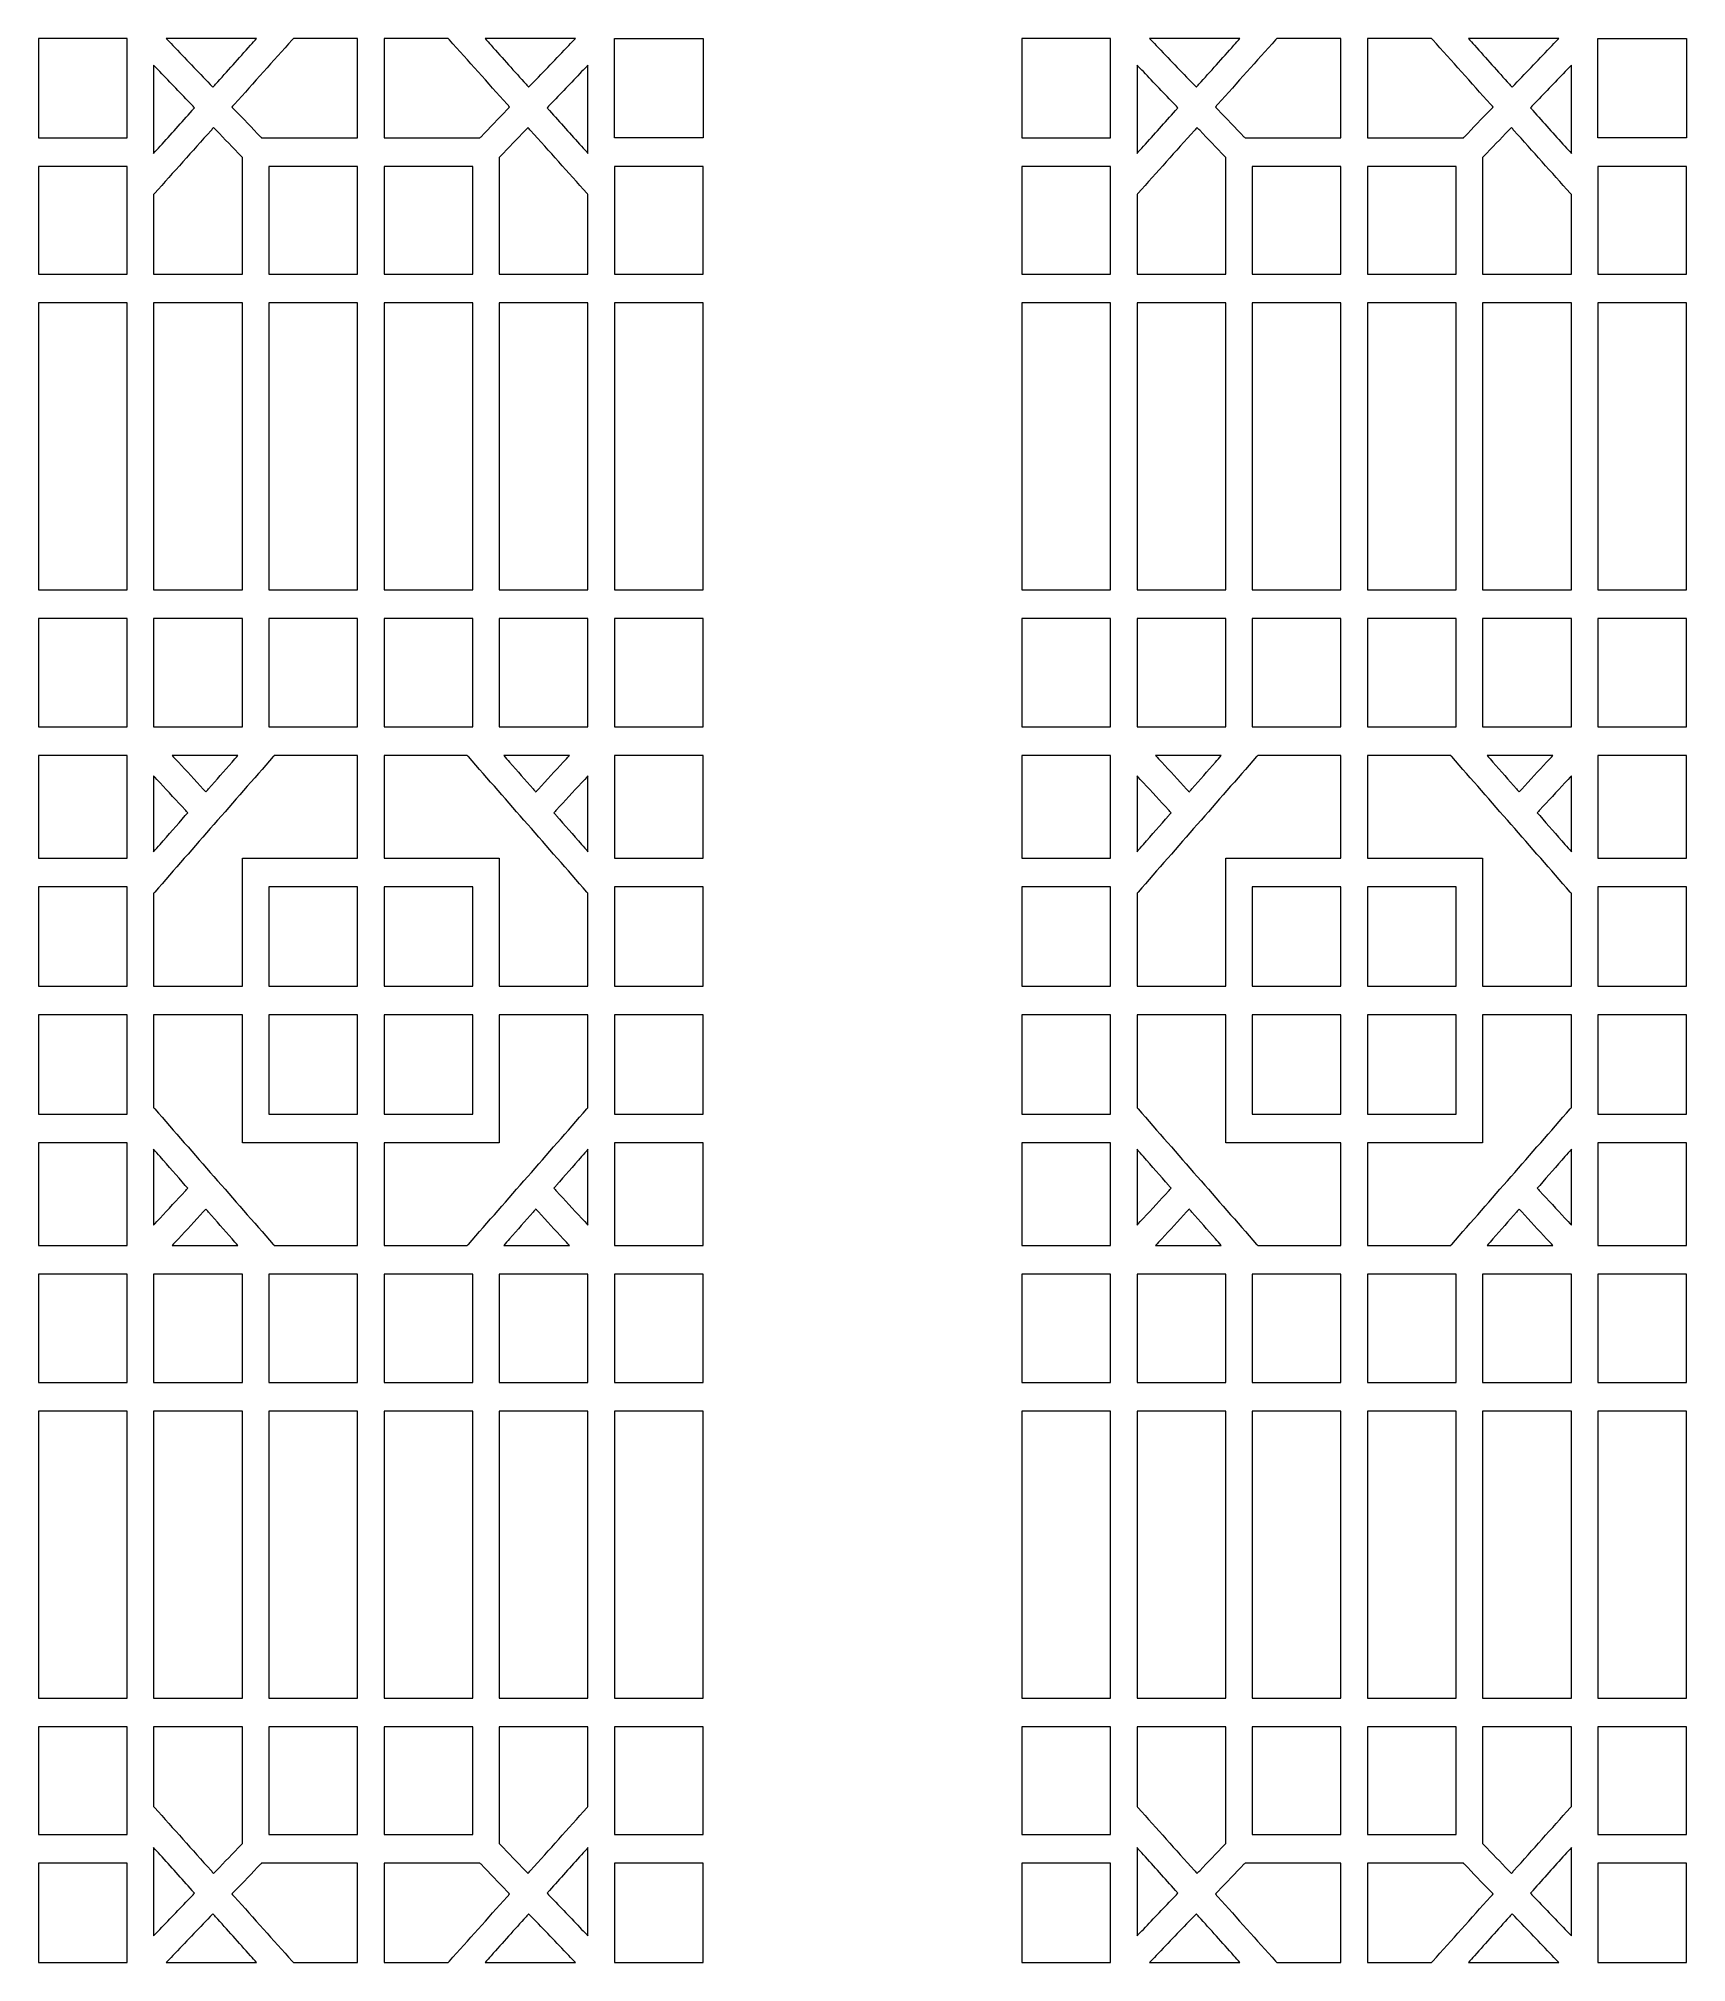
# Model space of a CAD drawing. Header units: centimetres. Extents: x -7.4 to 7.4, y -8.7 to 8.7.
import ezdxf

# ---------------------------------------------------------------- set-up
doc = ezdxf.new("R2010")
doc.units = ezdxf.units.CM
doc.header["$MEASUREMENT"] = 0
doc.layers.add('layer 1', color=7, linetype='Continuous')

msp = doc.modelspace()

# ---------------------------------------------------------------- linework, layer by layer
at = {"layer": 'layer 1', "color": 177, "lineweight": 9}
for points, knots in [([(-7.41577, 8.6967), (-7.17074, 8.6967), (-6.92575, 8.6967), (-6.68073, 8.6967), (-6.68073, 8.6967), (-6.66953, 8.6967), (-6.65834, 8.6967), (-6.64714, 8.6967), (-6.64714, 8.6967), (-6.64714, 8.68462), (-6.64714, 8.67255), (-6.64714, 8.66047), (-6.64714, 8.66047), (-6.64714, 8.38512), (-6.64714, 8.10974), (-6.64714, 7.83437), (-6.64714, 7.83437), (-6.64714, 7.82231), (-6.64714, 7.81022), (-6.64714, 7.79815), (-6.64714, 7.79815), (-6.65834, 7.79815), (-6.66953, 7.79815), (-6.68073, 7.79815), (-6.68073, 7.79815), (-6.92575, 7.79815), (-7.17074, 7.79815), (-7.41577, 7.79815), (-7.41577, 7.79815), (-7.42696, 7.79815), (-7.43815, 7.79815), (-7.44934, 7.79815), (-7.44934, 7.79815), (-7.44934, 7.81022), (-7.44934, 7.82231), (-7.44934, 7.83437), (-7.44934, 7.83437), (-7.44934, 8.10974), (-7.44934, 8.38512), (-7.44934, 8.66047), (-7.44934, 8.66047), (-7.44934, 8.67255), (-7.44934, 8.68462), (-7.44934, 8.6967), (-7.44934, 8.6967), (-7.43815, 8.6967), (-7.42696, 8.6967), (-7.41577, 8.6967)], [0, 0, 0, 0, 0.07692308, 0.07692308, 0.07692308, 0.07692308, 0.15384615, 0.15384615, 0.15384615, 0.15384615, 0.23076923, 0.23076923, 0.23076923, 0.23076923, 0.30769231, 0.30769231, 0.30769231, 0.30769231, 0.38461538, 0.38461538, 0.38461538, 0.38461538, 0.46153846, 0.46153846, 0.46153846, 0.46153846, 0.53846154, 0.53846154, 0.53846154, 0.53846154, 0.61538462, 0.61538462, 0.61538462, 0.61538462, 0.69230769, 0.69230769, 0.69230769, 0.69230769, 0.76923077, 0.76923077, 0.76923077, 0.76923077, 0.84615385, 0.84615385, 0.84615385, 0.84615385, 1, 1, 1, 1]), ([(-6.21187, 8.6967), (-5.99346, 8.6967), (-5.77503, 8.6967), (-5.55663, 8.6967), (-5.55663, 8.6967), (-5.53025, 8.6967), (-5.50389, 8.6967), (-5.4775, 8.6967), (-5.4775, 8.6967), (-5.49583, 8.67623), (-5.51415, 8.65577), (-5.53248, 8.63531), (-5.53248, 8.63531), (-5.63787, 8.51763), (-5.74328, 8.39996), (-5.84866, 8.28228), (-5.84866, 8.28228), (-5.85644, 8.27359), (-5.86422, 8.26489), (-5.87198, 8.25622), (-5.87198, 8.25622), (-5.88002, 8.26461), (-5.88808, 8.27299), (-5.89615, 8.28136), (-5.89615, 8.28136), (-6.00917, 8.39906), (-6.12217, 8.51675), (-6.2352, 8.63442), (-6.2352, 8.63442), (-6.25514, 8.65517), (-6.27507, 8.67595), (-6.29499, 8.6967), (-6.29499, 8.6967), (-6.26729, 8.6967), (-6.23958, 8.6967), (-6.21187, 8.6967)], [0, 0, 0, 0, 0.1, 0.1, 0.1, 0.1, 0.2, 0.2, 0.2, 0.2, 0.3, 0.3, 0.3, 0.3, 0.4, 0.4, 0.4, 0.4, 0.5, 0.5, 0.5, 0.5, 0.6, 0.6, 0.6, 0.6, 0.7, 0.7, 0.7, 0.7, 0.8, 0.8, 0.8, 0.8, 1, 1, 1, 1]), ([(-4.56455, 8.66047), (-4.56455, 8.38512), (-4.56455, 8.10974), (-4.56455, 7.83437), (-4.56455, 7.83437), (-4.56455, 7.82231), (-4.56455, 7.81022), (-4.56455, 7.79815), (-4.56455, 7.79815), (-4.57574, 7.79815), (-4.58694, 7.79815), (-4.59814, 7.79815), (-4.59814, 7.79815), (-4.84314, 7.79815), (-5.08816, 7.79815), (-5.33317, 7.79815), (-5.33317, 7.79815), (-5.3616, 7.79815), (-5.39005, 7.79815), (-5.4185, 7.79815), (-5.4185, 7.79815), (-5.42301, 7.79815), (-5.42755, 7.79815), (-5.43206, 7.79815), (-5.43206, 7.79815), (-5.43533, 7.80155), (-5.43857, 7.80492), (-5.44183, 7.80831), (-5.44183, 7.80831), (-5.51984, 7.88953), (-5.59783, 7.97075), (-5.67584, 8.05197), (-5.67584, 8.05197), (-5.68388, 8.06037), (-5.69194, 8.06875), (-5.69999, 8.07713), (-5.69999, 8.07713), (-5.69223, 8.08582), (-5.68445, 8.09452), (-5.67666, 8.10318), (-5.67666, 8.10318), (-5.50279, 8.29734), (-5.32891, 8.49149), (-5.15501, 8.68563), (-5.15501, 8.68563), (-5.15172, 8.68932), (-5.14843, 8.693), (-5.14511, 8.6967), (-5.14511, 8.6967), (-5.14036, 8.6967), (-5.13562, 8.6967), (-5.13086, 8.6967), (-5.13086, 8.6967), (-4.95328, 8.6967), (-4.77569, 8.6967), (-4.59814, 8.6967), (-4.59814, 8.6967), (-4.58694, 8.6967), (-4.57574, 8.6967), (-4.56455, 8.6967), (-4.56455, 8.6967), (-4.56455, 8.68462), (-4.56455, 8.67255), (-4.56455, 8.66047)], [0, 0, 0, 0, 0.05882353, 0.05882353, 0.05882353, 0.05882353, 0.11764706, 0.11764706, 0.11764706, 0.11764706, 0.17647059, 0.17647059, 0.17647059, 0.17647059, 0.23529412, 0.23529412, 0.23529412, 0.23529412, 0.29411765, 0.29411765, 0.29411765, 0.29411765, 0.35294118, 0.35294118, 0.35294118, 0.35294118, 0.41176471, 0.41176471, 0.41176471, 0.41176471, 0.47058824, 0.47058824, 0.47058824, 0.47058824, 0.52941176, 0.52941176, 0.52941176, 0.52941176, 0.58823529, 0.58823529, 0.58823529, 0.58823529, 0.64705882, 0.64705882, 0.64705882, 0.64705882, 0.70588235, 0.70588235, 0.70588235, 0.70588235, 0.76470588, 0.76470588, 0.76470588, 0.76470588, 0.82352941, 0.82352941, 0.82352941, 0.82352941, 0.88235294, 0.88235294, 0.88235294, 0.88235294, 1, 1, 1, 1]), ([(-4.32545, 7.83437), (-4.32545, 8.10974), (-4.32545, 8.38512), (-4.32545, 8.66047), (-4.32545, 8.66047), (-4.32545, 8.67255), (-4.32545, 8.68462), (-4.32545, 8.6967), (-4.32545, 8.6967), (-4.31426, 8.6967), (-4.30306, 8.6967), (-4.29186, 8.6967), (-4.29186, 8.6967), (-4.11428, 8.6967), (-3.9367, 8.6967), (-3.75912, 8.6967), (-3.75912, 8.6967), (-3.75438, 8.6967), (-3.74962, 8.6967), (-3.74488, 8.6967), (-3.74488, 8.6967), (-3.74157, 8.693), (-3.73828, 8.68932), (-3.73497, 8.68563), (-3.73497, 8.68563), (-3.56109, 8.49149), (-3.38721, 8.29734), (-3.21333, 8.10318), (-3.21333, 8.10318), (-3.20555, 8.09452), (-3.19778, 8.08582), (-3.18999, 8.07713), (-3.18999, 8.07713), (-3.19805, 8.06875), (-3.2061, 8.06037), (-3.21416, 8.05197), (-3.21416, 8.05197), (-3.29215, 7.97075), (-3.37016, 7.88953), (-3.44818, 7.80831), (-3.44818, 7.80831), (-3.45142, 7.80492), (-3.45467, 7.80155), (-3.45791, 7.79815), (-3.45791, 7.79815), (-3.46245, 7.79815), (-3.46697, 7.79815), (-3.4715, 7.79815), (-3.4715, 7.79815), (-3.49993, 7.79815), (-3.52838, 7.79815), (-3.55682, 7.79815), (-3.55682, 7.79815), (-3.80185, 7.79815), (-4.04685, 7.79815), (-4.29186, 7.79815), (-4.29186, 7.79815), (-4.30306, 7.79815), (-4.31426, 7.79815), (-4.32545, 7.79815), (-4.32545, 7.79815), (-4.32545, 7.81022), (-4.32545, 7.82231), (-4.32545, 7.83437)], [0, 0, 0, 0, 0.05882353, 0.05882353, 0.05882353, 0.05882353, 0.11764706, 0.11764706, 0.11764706, 0.11764706, 0.17647059, 0.17647059, 0.17647059, 0.17647059, 0.23529412, 0.23529412, 0.23529412, 0.23529412, 0.29411765, 0.29411765, 0.29411765, 0.29411765, 0.35294118, 0.35294118, 0.35294118, 0.35294118, 0.41176471, 0.41176471, 0.41176471, 0.41176471, 0.47058824, 0.47058824, 0.47058824, 0.47058824, 0.52941176, 0.52941176, 0.52941176, 0.52941176, 0.58823529, 0.58823529, 0.58823529, 0.58823529, 0.64705882, 0.64705882, 0.64705882, 0.64705882, 0.70588235, 0.70588235, 0.70588235, 0.70588235, 0.76470588, 0.76470588, 0.76470588, 0.76470588, 0.82352941, 0.82352941, 0.82352941, 0.82352941, 0.88235294, 0.88235294, 0.88235294, 0.88235294, 1, 1, 1, 1]), ([(-2.65479, 8.63442), (-2.7678, 8.51675), (-2.88083, 8.39906), (-2.99385, 8.28136), (-2.99385, 8.28136), (-3.00189, 8.27299), (-3.00995, 8.26461), (-3.018, 8.25622), (-3.018, 8.25622), (-3.02577, 8.26489), (-3.03356, 8.27359), (-3.04134, 8.28228), (-3.04134, 8.28228), (-3.14673, 8.39996), (-3.25212, 8.51763), (-3.35752, 8.63531), (-3.35752, 8.63531), (-3.37586, 8.65577), (-3.39416, 8.67623), (-3.4125, 8.6967), (-3.4125, 8.6967), (-3.38612, 8.6967), (-3.35974, 8.6967), (-3.33337, 8.6967), (-3.33337, 8.6967), (-3.11495, 8.6967), (-2.89653, 8.6967), (-2.6781, 8.6967), (-2.6781, 8.6967), (-2.6504, 8.6967), (-2.62269, 8.6967), (-2.59498, 8.6967), (-2.59498, 8.6967), (-2.61491, 8.67595), (-2.63485, 8.65517), (-2.65479, 8.63442)], [0, 0, 0, 0, 0.1, 0.1, 0.1, 0.1, 0.2, 0.2, 0.2, 0.2, 0.3, 0.3, 0.3, 0.3, 0.4, 0.4, 0.4, 0.4, 0.5, 0.5, 0.5, 0.5, 0.6, 0.6, 0.6, 0.6, 0.7, 0.7, 0.7, 0.7, 0.8, 0.8, 0.8, 0.8, 1, 1, 1, 1]), ([(-1.47424, 8.6967), (-1.71923, 8.6967), (-1.96426, 8.6967), (-2.20928, 8.6967), (-2.20928, 8.6967), (-2.22045, 8.6967), (-2.23164, 8.6967), (-2.24284, 8.6967), (-2.24284, 8.6967), (-2.24284, 8.68462), (-2.24284, 8.67255), (-2.24284, 8.66047), (-2.24284, 8.66047), (-2.24284, 8.38512), (-2.24284, 8.10974), (-2.24284, 7.83437), (-2.24284, 7.83437), (-2.24284, 7.82231), (-2.24284, 7.81022), (-2.24284, 7.79815), (-2.24284, 7.79815), (-2.23164, 7.79815), (-2.22045, 7.79815), (-2.20928, 7.79815), (-2.20928, 7.79815), (-1.96426, 7.79815), (-1.71923, 7.79815), (-1.47424, 7.79815), (-1.47424, 7.79815), (-1.46302, 7.79815), (-1.45185, 7.79815), (-1.44066, 7.79815), (-1.44066, 7.79815), (-1.44066, 7.81022), (-1.44066, 7.82231), (-1.44066, 7.83437), (-1.44066, 7.83437), (-1.44066, 8.10974), (-1.44066, 8.38512), (-1.44066, 8.66047), (-1.44066, 8.66047), (-1.44066, 8.67255), (-1.44066, 8.68462), (-1.44066, 8.6967), (-1.44066, 8.6967), (-1.45185, 8.6967), (-1.46302, 8.6967), (-1.47424, 8.6967)], [0, 0, 0, 0, 0.07692308, 0.07692308, 0.07692308, 0.07692308, 0.15384615, 0.15384615, 0.15384615, 0.15384615, 0.23076923, 0.23076923, 0.23076923, 0.23076923, 0.30769231, 0.30769231, 0.30769231, 0.30769231, 0.38461538, 0.38461538, 0.38461538, 0.38461538, 0.46153846, 0.46153846, 0.46153846, 0.46153846, 0.53846154, 0.53846154, 0.53846154, 0.53846154, 0.61538462, 0.61538462, 0.61538462, 0.61538462, 0.69230769, 0.69230769, 0.69230769, 0.69230769, 0.76923077, 0.76923077, 0.76923077, 0.76923077, 0.84615385, 0.84615385, 0.84615385, 0.84615385, 1, 1, 1, 1]), ([(-6.40805, 7.74732), (-6.40805, 7.95511), (-6.40805, 8.16289), (-6.40805, 8.37069), (-6.40805, 8.37069), (-6.40805, 8.39912), (-6.40805, 8.42756), (-6.40805, 8.45601), (-6.40805, 8.45601), (-6.38908, 8.43625), (-6.37011, 8.41651), (-6.35113, 8.39674), (-6.35113, 8.39674), (-6.25483, 8.29647), (-6.15855, 8.1962), (-6.06225, 8.09594), (-6.06225, 8.09594), (-6.05419, 8.08753), (-6.04613, 8.07916), (-6.03808, 8.07078), (-6.03808, 8.07078), (-6.04586, 8.06208), (-6.05364, 8.05339), (-6.0614, 8.04473), (-6.0614, 8.04473), (-6.15771, 7.93719), (-6.254, 7.82966), (-6.35031, 7.72215), (-6.35031, 7.72215), (-6.36955, 7.70065), (-6.3888, 7.67917), (-6.40805, 7.65767), (-6.40805, 7.65767), (-6.40805, 7.68755), (-6.40805, 7.71744), (-6.40805, 7.74732)], [0, 0, 0, 0, 0.1, 0.1, 0.1, 0.1, 0.2, 0.2, 0.2, 0.2, 0.3, 0.3, 0.3, 0.3, 0.4, 0.4, 0.4, 0.4, 0.5, 0.5, 0.5, 0.5, 0.6, 0.6, 0.6, 0.6, 0.7, 0.7, 0.7, 0.7, 0.8, 0.8, 0.8, 0.8, 1, 1, 1, 1]), ([(-2.53967, 7.72215), (-2.63598, 7.82966), (-2.73228, 7.93719), (-2.82858, 8.04473), (-2.82858, 8.04473), (-2.83636, 8.05339), (-2.84414, 8.06208), (-2.85192, 8.07078), (-2.85192, 8.07078), (-2.84386, 8.07916), (-2.8358, 8.08753), (-2.82775, 8.09594), (-2.82775, 8.09594), (-2.73145, 8.1962), (-2.63515, 8.29647), (-2.53884, 8.39674), (-2.53884, 8.39674), (-2.51989, 8.41651), (-2.50092, 8.43625), (-2.48194, 8.45601), (-2.48194, 8.45601), (-2.48194, 8.42756), (-2.48194, 8.39912), (-2.48194, 8.37069), (-2.48194, 8.37069), (-2.48194, 8.16289), (-2.48194, 7.95511), (-2.48194, 7.74732), (-2.48194, 7.74732), (-2.48194, 7.71744), (-2.48194, 7.68755), (-2.48194, 7.65767), (-2.48194, 7.65767), (-2.50119, 7.67917), (-2.52043, 7.70065), (-2.53967, 7.72215)], [0, 0, 0, 0, 0.1, 0.1, 0.1, 0.1, 0.2, 0.2, 0.2, 0.2, 0.3, 0.3, 0.3, 0.3, 0.4, 0.4, 0.4, 0.4, 0.5, 0.5, 0.5, 0.5, 0.6, 0.6, 0.6, 0.6, 0.7, 0.7, 0.7, 0.7, 0.8, 0.8, 0.8, 0.8, 1, 1, 1, 1]), ([(-5.60586, 7.60534), (-5.60586, 7.27083), (-5.60586, 6.93633), (-5.60586, 6.60184), (-5.60586, 6.60184), (-5.60586, 6.58975), (-5.60586, 6.57769), (-5.60586, 6.56561), (-5.60586, 6.56561), (-5.61703, 6.56561), (-5.62822, 6.56561), (-5.63942, 6.56561), (-5.63942, 6.56561), (-5.88444, 6.56561), (-6.12945, 6.56561), (-6.37446, 6.56561), (-6.37446, 6.56561), (-6.38565, 6.56561), (-6.39685, 6.56561), (-6.40805, 6.56561), (-6.40805, 6.56561), (-6.40805, 6.57769), (-6.40805, 6.58975), (-6.40805, 6.60184), (-6.40805, 6.60184), (-6.40805, 6.8252), (-6.40805, 7.04855), (-6.40805, 7.27193), (-6.40805, 7.27193), (-6.40805, 7.27678), (-6.40805, 7.28167), (-6.40805, 7.28656), (-6.40805, 7.28656), (-6.40489, 7.29005), (-6.40175, 7.29357), (-6.39862, 7.29706), (-6.39862, 7.29706), (-6.22889, 7.48661), (-6.05914, 7.67611), (-5.88941, 7.86563), (-5.88941, 7.86563), (-5.88165, 7.87432), (-5.87386, 7.88302), (-5.86608, 7.89168), (-5.86608, 7.89168), (-5.85804, 7.8833), (-5.84999, 7.87492), (-5.84193, 7.86655), (-5.84193, 7.86655), (-5.76666, 7.78816), (-5.69138, 7.70976), (-5.61609, 7.63139), (-5.61609, 7.63139), (-5.61269, 7.62782), (-5.60927, 7.62427), (-5.60586, 7.62072), (-5.60586, 7.62072), (-5.60586, 7.61559), (-5.60586, 7.61045), (-5.60586, 7.60534)], [0, 0, 0, 0, 0.0625, 0.0625, 0.0625, 0.0625, 0.125, 0.125, 0.125, 0.125, 0.1875, 0.1875, 0.1875, 0.1875, 0.25, 0.25, 0.25, 0.25, 0.3125, 0.3125, 0.3125, 0.3125, 0.375, 0.375, 0.375, 0.375, 0.4375, 0.4375, 0.4375, 0.4375, 0.5, 0.5, 0.5, 0.5, 0.5625, 0.5625, 0.5625, 0.5625, 0.625, 0.625, 0.625, 0.625, 0.6875, 0.6875, 0.6875, 0.6875, 0.75, 0.75, 0.75, 0.75, 0.8125, 0.8125, 0.8125, 0.8125, 0.875, 0.875, 0.875, 0.875, 1, 1, 1, 1]), ([(-3.27388, 7.63139), (-3.19862, 7.70976), (-3.12335, 7.78816), (-3.04805, 7.86655), (-3.04805, 7.86655), (-3.04001, 7.87492), (-3.03197, 7.8833), (-3.02389, 7.89168), (-3.02389, 7.89168), (-3.01613, 7.88302), (-3.00836, 7.87432), (-3.00057, 7.86563), (-3.00057, 7.86563), (-2.83085, 7.67611), (-2.66112, 7.48661), (-2.49138, 7.29706), (-2.49138, 7.29706), (-2.48823, 7.29357), (-2.48508, 7.29005), (-2.48194, 7.28656), (-2.48194, 7.28656), (-2.48194, 7.28167), (-2.48194, 7.27678), (-2.48194, 7.27193), (-2.48194, 7.27193), (-2.48194, 7.04855), (-2.48194, 6.8252), (-2.48194, 6.60184), (-2.48194, 6.60184), (-2.48194, 6.58975), (-2.48194, 6.57769), (-2.48194, 6.56561), (-2.48194, 6.56561), (-2.49314, 6.56561), (-2.50433, 6.56561), (-2.51553, 6.56561), (-2.51553, 6.56561), (-2.76054, 6.56561), (-3.00556, 6.56561), (-3.25057, 6.56561), (-3.25057, 6.56561), (-3.26176, 6.56561), (-3.27295, 6.56561), (-3.28414, 6.56561), (-3.28414, 6.56561), (-3.28414, 6.57769), (-3.28414, 6.58975), (-3.28414, 6.60184), (-3.28414, 6.60184), (-3.28414, 6.93633), (-3.28414, 7.27083), (-3.28414, 7.60534), (-3.28414, 7.60534), (-3.28414, 7.61045), (-3.28414, 7.61559), (-3.28414, 7.62072), (-3.28414, 7.62072), (-3.28073, 7.62427), (-3.27729, 7.62782), (-3.27388, 7.63139)], [0, 0, 0, 0, 0.0625, 0.0625, 0.0625, 0.0625, 0.125, 0.125, 0.125, 0.125, 0.1875, 0.1875, 0.1875, 0.1875, 0.25, 0.25, 0.25, 0.25, 0.3125, 0.3125, 0.3125, 0.3125, 0.375, 0.375, 0.375, 0.375, 0.4375, 0.4375, 0.4375, 0.4375, 0.5, 0.5, 0.5, 0.5, 0.5625, 0.5625, 0.5625, 0.5625, 0.625, 0.625, 0.625, 0.625, 0.6875, 0.6875, 0.6875, 0.6875, 0.75, 0.75, 0.75, 0.75, 0.8125, 0.8125, 0.8125, 0.8125, 0.875, 0.875, 0.875, 0.875, 1, 1, 1, 1]), ([(-7.41577, 7.54035), (-7.17074, 7.54035), (-6.92575, 7.54035), (-6.68073, 7.54035), (-6.68073, 7.54035), (-6.66953, 7.54035), (-6.65834, 7.54035), (-6.64714, 7.54035), (-6.64714, 7.54035), (-6.64714, 7.52829), (-6.64714, 7.51621), (-6.64714, 7.50414), (-6.64714, 7.50414), (-6.64714, 7.20337), (-6.64714, 6.90261), (-6.64714, 6.60184), (-6.64714, 6.60184), (-6.64714, 6.58975), (-6.64714, 6.57769), (-6.64714, 6.56561), (-6.64714, 6.56561), (-6.65834, 6.56561), (-6.66953, 6.56561), (-6.68073, 6.56561), (-6.68073, 6.56561), (-6.92575, 6.56561), (-7.17074, 6.56561), (-7.41577, 6.56561), (-7.41577, 6.56561), (-7.42696, 6.56561), (-7.43815, 6.56561), (-7.44934, 6.56561), (-7.44934, 6.56561), (-7.44934, 6.57769), (-7.44934, 6.58975), (-7.44934, 6.60184), (-7.44934, 6.60184), (-7.44934, 6.90261), (-7.44934, 7.20337), (-7.44934, 7.50414), (-7.44934, 7.50414), (-7.44934, 7.51621), (-7.44934, 7.52829), (-7.44934, 7.54035), (-7.44934, 7.54035), (-7.43815, 7.54035), (-7.42696, 7.54035), (-7.41577, 7.54035)], [0, 0, 0, 0, 0.07692308, 0.07692308, 0.07692308, 0.07692308, 0.15384615, 0.15384615, 0.15384615, 0.15384615, 0.23076923, 0.23076923, 0.23076923, 0.23076923, 0.30769231, 0.30769231, 0.30769231, 0.30769231, 0.38461538, 0.38461538, 0.38461538, 0.38461538, 0.46153846, 0.46153846, 0.46153846, 0.46153846, 0.53846154, 0.53846154, 0.53846154, 0.53846154, 0.61538462, 0.61538462, 0.61538462, 0.61538462, 0.69230769, 0.69230769, 0.69230769, 0.69230769, 0.76923077, 0.76923077, 0.76923077, 0.76923077, 0.84615385, 0.84615385, 0.84615385, 0.84615385, 1, 1, 1, 1]), ([(-4.56455, 7.50414), (-4.56455, 7.20337), (-4.56455, 6.90261), (-4.56455, 6.60184), (-4.56455, 6.60184), (-4.56455, 6.58975), (-4.56455, 6.57769), (-4.56455, 6.56561), (-4.56455, 6.56561), (-4.57574, 6.56561), (-4.58694, 6.56561), (-4.59814, 6.56561), (-4.59814, 6.56561), (-4.84314, 6.56561), (-5.08816, 6.56561), (-5.33317, 6.56561), (-5.33317, 6.56561), (-5.34434, 6.56561), (-5.35557, 6.56561), (-5.36674, 6.56561), (-5.36674, 6.56561), (-5.36674, 6.57769), (-5.36674, 6.58975), (-5.36674, 6.60184), (-5.36674, 6.60184), (-5.36674, 6.90261), (-5.36674, 7.20337), (-5.36674, 7.50414), (-5.36674, 7.50414), (-5.36674, 7.51621), (-5.36674, 7.52829), (-5.36674, 7.54035), (-5.36674, 7.54035), (-5.35557, 7.54035), (-5.34434, 7.54035), (-5.33317, 7.54035), (-5.33317, 7.54035), (-5.08816, 7.54035), (-4.84314, 7.54035), (-4.59814, 7.54035), (-4.59814, 7.54035), (-4.58694, 7.54035), (-4.57574, 7.54035), (-4.56455, 7.54035), (-4.56455, 7.54035), (-4.56455, 7.52829), (-4.56455, 7.51621), (-4.56455, 7.50414)], [0, 0, 0, 0, 0.07692308, 0.07692308, 0.07692308, 0.07692308, 0.15384615, 0.15384615, 0.15384615, 0.15384615, 0.23076923, 0.23076923, 0.23076923, 0.23076923, 0.30769231, 0.30769231, 0.30769231, 0.30769231, 0.38461538, 0.38461538, 0.38461538, 0.38461538, 0.46153846, 0.46153846, 0.46153846, 0.46153846, 0.53846154, 0.53846154, 0.53846154, 0.53846154, 0.61538462, 0.61538462, 0.61538462, 0.61538462, 0.69230769, 0.69230769, 0.69230769, 0.69230769, 0.76923077, 0.76923077, 0.76923077, 0.76923077, 0.84615385, 0.84615385, 0.84615385, 0.84615385, 1, 1, 1, 1]), ([(-4.32545, 6.60184), (-4.32545, 6.90261), (-4.32545, 7.20337), (-4.32545, 7.50414), (-4.32545, 7.50414), (-4.32545, 7.51621), (-4.32545, 7.52829), (-4.32545, 7.54035), (-4.32545, 7.54035), (-4.31426, 7.54035), (-4.30306, 7.54035), (-4.29186, 7.54035), (-4.29186, 7.54035), (-4.04685, 7.54035), (-3.80185, 7.54035), (-3.55682, 7.54035), (-3.55682, 7.54035), (-3.54564, 7.54035), (-3.53444, 7.54035), (-3.52325, 7.54035), (-3.52325, 7.54035), (-3.52325, 7.52829), (-3.52325, 7.51621), (-3.52325, 7.50414), (-3.52325, 7.50414), (-3.52325, 7.20337), (-3.52325, 6.90261), (-3.52325, 6.60184), (-3.52325, 6.60184), (-3.52325, 6.58975), (-3.52325, 6.57769), (-3.52325, 6.56561), (-3.52325, 6.56561), (-3.53444, 6.56561), (-3.54564, 6.56561), (-3.55682, 6.56561), (-3.55682, 6.56561), (-3.80185, 6.56561), (-4.04685, 6.56561), (-4.29186, 6.56561), (-4.29186, 6.56561), (-4.30306, 6.56561), (-4.31426, 6.56561), (-4.32545, 6.56561), (-4.32545, 6.56561), (-4.32545, 6.57769), (-4.32545, 6.58975), (-4.32545, 6.60184)], [0, 0, 0, 0, 0.07692308, 0.07692308, 0.07692308, 0.07692308, 0.15384615, 0.15384615, 0.15384615, 0.15384615, 0.23076923, 0.23076923, 0.23076923, 0.23076923, 0.30769231, 0.30769231, 0.30769231, 0.30769231, 0.38461538, 0.38461538, 0.38461538, 0.38461538, 0.46153846, 0.46153846, 0.46153846, 0.46153846, 0.53846154, 0.53846154, 0.53846154, 0.53846154, 0.61538462, 0.61538462, 0.61538462, 0.61538462, 0.69230769, 0.69230769, 0.69230769, 0.69230769, 0.76923077, 0.76923077, 0.76923077, 0.76923077, 0.84615385, 0.84615385, 0.84615385, 0.84615385, 1, 1, 1, 1]), ([(-1.47424, 6.56561), (-1.71923, 6.56561), (-1.96426, 6.56561), (-2.20928, 6.56561), (-2.20928, 6.56561), (-2.22045, 6.56561), (-2.23164, 6.56561), (-2.24284, 6.56561), (-2.24284, 6.56561), (-2.24284, 6.57769), (-2.24284, 6.58975), (-2.24284, 6.60184), (-2.24284, 6.60184), (-2.24284, 6.90261), (-2.24284, 7.20337), (-2.24284, 7.50414), (-2.24284, 7.50414), (-2.24284, 7.51621), (-2.24284, 7.52829), (-2.24284, 7.54035), (-2.24284, 7.54035), (-2.23164, 7.54035), (-2.22045, 7.54035), (-2.20928, 7.54035), (-2.20928, 7.54035), (-1.96426, 7.54035), (-1.71923, 7.54035), (-1.47424, 7.54035), (-1.47424, 7.54035), (-1.46302, 7.54035), (-1.45185, 7.54035), (-1.44066, 7.54035), (-1.44066, 7.54035), (-1.44066, 7.52829), (-1.44066, 7.51621), (-1.44066, 7.50414), (-1.44066, 7.50414), (-1.44066, 7.20337), (-1.44066, 6.90261), (-1.44066, 6.60184), (-1.44066, 6.60184), (-1.44066, 6.58975), (-1.44066, 6.57769), (-1.44066, 6.56561), (-1.44066, 6.56561), (-1.45185, 6.56561), (-1.46302, 6.56561), (-1.47424, 6.56561)], [0, 0, 0, 0, 0.07692308, 0.07692308, 0.07692308, 0.07692308, 0.15384615, 0.15384615, 0.15384615, 0.15384615, 0.23076923, 0.23076923, 0.23076923, 0.23076923, 0.30769231, 0.30769231, 0.30769231, 0.30769231, 0.38461538, 0.38461538, 0.38461538, 0.38461538, 0.46153846, 0.46153846, 0.46153846, 0.46153846, 0.53846154, 0.53846154, 0.53846154, 0.53846154, 0.61538462, 0.61538462, 0.61538462, 0.61538462, 0.69230769, 0.69230769, 0.69230769, 0.69230769, 0.76923077, 0.76923077, 0.76923077, 0.76923077, 0.84615385, 0.84615385, 0.84615385, 0.84615385, 1, 1, 1, 1]), ([(-7.41577, 6.30781), (-7.17074, 6.30781), (-6.92575, 6.30781), (-6.68073, 6.30781), (-6.68073, 6.30781), (-6.66953, 6.30781), (-6.65834, 6.30781), (-6.64714, 6.30781), (-6.64714, 6.30781), (-6.64714, 6.29574), (-6.64714, 6.28368), (-6.64714, 6.27159), (-6.64714, 6.27159), (-6.64714, 5.43055), (-6.64714, 4.5895), (-6.64714, 3.74844), (-6.64714, 3.74844), (-6.64714, 3.73638), (-6.64714, 3.72429), (-6.64714, 3.71223), (-6.64714, 3.71223), (-6.65834, 3.71223), (-6.66953, 3.71223), (-6.68073, 3.71223), (-6.68073, 3.71223), (-6.92575, 3.71223), (-7.17074, 3.71223), (-7.41577, 3.71223), (-7.41577, 3.71223), (-7.42696, 3.71223), (-7.43815, 3.71223), (-7.44934, 3.71223), (-7.44934, 3.71223), (-7.44934, 3.72429), (-7.44934, 3.73638), (-7.44934, 3.74844), (-7.44934, 3.74844), (-7.44934, 4.5895), (-7.44934, 5.43055), (-7.44934, 6.27159), (-7.44934, 6.27159), (-7.44934, 6.28368), (-7.44934, 6.29574), (-7.44934, 6.30781), (-7.44934, 6.30781), (-7.43815, 6.30781), (-7.42696, 6.30781), (-7.41577, 6.30781)], [0, 0, 0, 0, 0.07692308, 0.07692308, 0.07692308, 0.07692308, 0.15384615, 0.15384615, 0.15384615, 0.15384615, 0.23076923, 0.23076923, 0.23076923, 0.23076923, 0.30769231, 0.30769231, 0.30769231, 0.30769231, 0.38461538, 0.38461538, 0.38461538, 0.38461538, 0.46153846, 0.46153846, 0.46153846, 0.46153846, 0.53846154, 0.53846154, 0.53846154, 0.53846154, 0.61538462, 0.61538462, 0.61538462, 0.61538462, 0.69230769, 0.69230769, 0.69230769, 0.69230769, 0.76923077, 0.76923077, 0.76923077, 0.76923077, 0.84615385, 0.84615385, 0.84615385, 0.84615385, 1, 1, 1, 1]), ([(-5.63942, 3.71223), (-5.88444, 3.71223), (-6.12945, 3.71223), (-6.37446, 3.71223), (-6.37446, 3.71223), (-6.38565, 3.71223), (-6.39685, 3.71223), (-6.40805, 3.71223), (-6.40805, 3.71223), (-6.40805, 3.72429), (-6.40805, 3.73638), (-6.40805, 3.74844), (-6.40805, 3.74844), (-6.40805, 4.5895), (-6.40805, 5.43055), (-6.40805, 6.27159), (-6.40805, 6.27159), (-6.40805, 6.28368), (-6.40805, 6.29574), (-6.40805, 6.30781), (-6.40805, 6.30781), (-6.39685, 6.30781), (-6.38565, 6.30781), (-6.37446, 6.30781), (-6.37446, 6.30781), (-6.12945, 6.30781), (-5.88444, 6.30781), (-5.63942, 6.30781), (-5.63942, 6.30781), (-5.62822, 6.30781), (-5.61703, 6.30781), (-5.60586, 6.30781), (-5.60586, 6.30781), (-5.60586, 6.29574), (-5.60586, 6.28368), (-5.60586, 6.27159), (-5.60586, 6.27159), (-5.60586, 5.43055), (-5.60586, 4.5895), (-5.60586, 3.74844), (-5.60586, 3.74844), (-5.60586, 3.73638), (-5.60586, 3.72429), (-5.60586, 3.71223), (-5.60586, 3.71223), (-5.61703, 3.71223), (-5.62822, 3.71223), (-5.63942, 3.71223)], [0, 0, 0, 0, 0.07692308, 0.07692308, 0.07692308, 0.07692308, 0.15384615, 0.15384615, 0.15384615, 0.15384615, 0.23076923, 0.23076923, 0.23076923, 0.23076923, 0.30769231, 0.30769231, 0.30769231, 0.30769231, 0.38461538, 0.38461538, 0.38461538, 0.38461538, 0.46153846, 0.46153846, 0.46153846, 0.46153846, 0.53846154, 0.53846154, 0.53846154, 0.53846154, 0.61538462, 0.61538462, 0.61538462, 0.61538462, 0.69230769, 0.69230769, 0.69230769, 0.69230769, 0.76923077, 0.76923077, 0.76923077, 0.76923077, 0.84615385, 0.84615385, 0.84615385, 0.84615385, 1, 1, 1, 1]), ([(-4.56455, 6.27159), (-4.56455, 5.43055), (-4.56455, 4.5895), (-4.56455, 3.74844), (-4.56455, 3.74844), (-4.56455, 3.73638), (-4.56455, 3.72429), (-4.56455, 3.71223), (-4.56455, 3.71223), (-4.57574, 3.71223), (-4.58694, 3.71223), (-4.59814, 3.71223), (-4.59814, 3.71223), (-4.84314, 3.71223), (-5.08816, 3.71223), (-5.33317, 3.71223), (-5.33317, 3.71223), (-5.34434, 3.71223), (-5.35557, 3.71223), (-5.36674, 3.71223), (-5.36674, 3.71223), (-5.36674, 3.72429), (-5.36674, 3.73638), (-5.36674, 3.74844), (-5.36674, 3.74844), (-5.36674, 4.5895), (-5.36674, 5.43055), (-5.36674, 6.27159), (-5.36674, 6.27159), (-5.36674, 6.28368), (-5.36674, 6.29574), (-5.36674, 6.30781), (-5.36674, 6.30781), (-5.35557, 6.30781), (-5.34434, 6.30781), (-5.33317, 6.30781), (-5.33317, 6.30781), (-5.08816, 6.30781), (-4.84314, 6.30781), (-4.59814, 6.30781), (-4.59814, 6.30781), (-4.58694, 6.30781), (-4.57574, 6.30781), (-4.56455, 6.30781), (-4.56455, 6.30781), (-4.56455, 6.29574), (-4.56455, 6.28368), (-4.56455, 6.27159)], [0, 0, 0, 0, 0.07692308, 0.07692308, 0.07692308, 0.07692308, 0.15384615, 0.15384615, 0.15384615, 0.15384615, 0.23076923, 0.23076923, 0.23076923, 0.23076923, 0.30769231, 0.30769231, 0.30769231, 0.30769231, 0.38461538, 0.38461538, 0.38461538, 0.38461538, 0.46153846, 0.46153846, 0.46153846, 0.46153846, 0.53846154, 0.53846154, 0.53846154, 0.53846154, 0.61538462, 0.61538462, 0.61538462, 0.61538462, 0.69230769, 0.69230769, 0.69230769, 0.69230769, 0.76923077, 0.76923077, 0.76923077, 0.76923077, 0.84615385, 0.84615385, 0.84615385, 0.84615385, 1, 1, 1, 1]), ([(-4.32545, 3.74844), (-4.32545, 4.5895), (-4.32545, 5.43055), (-4.32545, 6.27159), (-4.32545, 6.27159), (-4.32545, 6.28368), (-4.32545, 6.29574), (-4.32545, 6.30781), (-4.32545, 6.30781), (-4.31426, 6.30781), (-4.30306, 6.30781), (-4.29186, 6.30781), (-4.29186, 6.30781), (-4.04685, 6.30781), (-3.80185, 6.30781), (-3.55682, 6.30781), (-3.55682, 6.30781), (-3.54564, 6.30781), (-3.53444, 6.30781), (-3.52325, 6.30781), (-3.52325, 6.30781), (-3.52325, 6.29574), (-3.52325, 6.28368), (-3.52325, 6.27159), (-3.52325, 6.27159), (-3.52325, 5.43055), (-3.52325, 4.5895), (-3.52325, 3.74844), (-3.52325, 3.74844), (-3.52325, 3.73638), (-3.52325, 3.72429), (-3.52325, 3.71223), (-3.52325, 3.71223), (-3.53444, 3.71223), (-3.54564, 3.71223), (-3.55682, 3.71223), (-3.55682, 3.71223), (-3.80185, 3.71223), (-4.04685, 3.71223), (-4.29186, 3.71223), (-4.29186, 3.71223), (-4.30306, 3.71223), (-4.31426, 3.71223), (-4.32545, 3.71223), (-4.32545, 3.71223), (-4.32545, 3.72429), (-4.32545, 3.73638), (-4.32545, 3.74844)], [0, 0, 0, 0, 0.07692308, 0.07692308, 0.07692308, 0.07692308, 0.15384615, 0.15384615, 0.15384615, 0.15384615, 0.23076923, 0.23076923, 0.23076923, 0.23076923, 0.30769231, 0.30769231, 0.30769231, 0.30769231, 0.38461538, 0.38461538, 0.38461538, 0.38461538, 0.46153846, 0.46153846, 0.46153846, 0.46153846, 0.53846154, 0.53846154, 0.53846154, 0.53846154, 0.61538462, 0.61538462, 0.61538462, 0.61538462, 0.69230769, 0.69230769, 0.69230769, 0.69230769, 0.76923077, 0.76923077, 0.76923077, 0.76923077, 0.84615385, 0.84615385, 0.84615385, 0.84615385, 1, 1, 1, 1]), ([(-3.28414, 3.74844), (-3.28414, 4.5895), (-3.28414, 5.43055), (-3.28414, 6.27159), (-3.28414, 6.27159), (-3.28414, 6.28368), (-3.28414, 6.29574), (-3.28414, 6.30781), (-3.28414, 6.30781), (-3.27295, 6.30781), (-3.26176, 6.30781), (-3.25057, 6.30781), (-3.25057, 6.30781), (-3.00556, 6.30781), (-2.76054, 6.30781), (-2.51553, 6.30781), (-2.51553, 6.30781), (-2.50433, 6.30781), (-2.49314, 6.30781), (-2.48194, 6.30781), (-2.48194, 6.30781), (-2.48194, 6.29574), (-2.48194, 6.28368), (-2.48194, 6.27159), (-2.48194, 6.27159), (-2.48194, 5.43055), (-2.48194, 4.5895), (-2.48194, 3.74844), (-2.48194, 3.74844), (-2.48194, 3.73638), (-2.48194, 3.72429), (-2.48194, 3.71223), (-2.48194, 3.71223), (-2.49314, 3.71223), (-2.50433, 3.71223), (-2.51553, 3.71223), (-2.51553, 3.71223), (-2.76054, 3.71223), (-3.00556, 3.71223), (-3.25057, 3.71223), (-3.25057, 3.71223), (-3.26176, 3.71223), (-3.27295, 3.71223), (-3.28414, 3.71223), (-3.28414, 3.71223), (-3.28414, 3.72429), (-3.28414, 3.73638), (-3.28414, 3.74844)], [0, 0, 0, 0, 0.07692308, 0.07692308, 0.07692308, 0.07692308, 0.15384615, 0.15384615, 0.15384615, 0.15384615, 0.23076923, 0.23076923, 0.23076923, 0.23076923, 0.30769231, 0.30769231, 0.30769231, 0.30769231, 0.38461538, 0.38461538, 0.38461538, 0.38461538, 0.46153846, 0.46153846, 0.46153846, 0.46153846, 0.53846154, 0.53846154, 0.53846154, 0.53846154, 0.61538462, 0.61538462, 0.61538462, 0.61538462, 0.69230769, 0.69230769, 0.69230769, 0.69230769, 0.76923077, 0.76923077, 0.76923077, 0.76923077, 0.84615385, 0.84615385, 0.84615385, 0.84615385, 1, 1, 1, 1]), ([(-1.47424, 3.71223), (-1.71923, 3.71223), (-1.96426, 3.71223), (-2.20928, 3.71223), (-2.20928, 3.71223), (-2.22045, 3.71223), (-2.23164, 3.71223), (-2.24284, 3.71223), (-2.24284, 3.71223), (-2.24284, 3.72429), (-2.24284, 3.73638), (-2.24284, 3.74844), (-2.24284, 3.74844), (-2.24284, 4.5895), (-2.24284, 5.43055), (-2.24284, 6.27159), (-2.24284, 6.27159), (-2.24284, 6.28368), (-2.24284, 6.29574), (-2.24284, 6.30781), (-2.24284, 6.30781), (-2.23164, 6.30781), (-2.22045, 6.30781), (-2.20928, 6.30781), (-2.20928, 6.30781), (-1.96426, 6.30781), (-1.71923, 6.30781), (-1.47424, 6.30781), (-1.47424, 6.30781), (-1.46302, 6.30781), (-1.45185, 6.30781), (-1.44066, 6.30781), (-1.44066, 6.30781), (-1.44066, 6.29574), (-1.44066, 6.28368), (-1.44066, 6.27159), (-1.44066, 6.27159), (-1.44066, 5.43055), (-1.44066, 4.5895), (-1.44066, 3.74844), (-1.44066, 3.74844), (-1.44066, 3.73638), (-1.44066, 3.72429), (-1.44066, 3.71223), (-1.44066, 3.71223), (-1.45185, 3.71223), (-1.46302, 3.71223), (-1.47424, 3.71223)], [0, 0, 0, 0, 0.07692308, 0.07692308, 0.07692308, 0.07692308, 0.15384615, 0.15384615, 0.15384615, 0.15384615, 0.23076923, 0.23076923, 0.23076923, 0.23076923, 0.30769231, 0.30769231, 0.30769231, 0.30769231, 0.38461538, 0.38461538, 0.38461538, 0.38461538, 0.46153846, 0.46153846, 0.46153846, 0.46153846, 0.53846154, 0.53846154, 0.53846154, 0.53846154, 0.61538462, 0.61538462, 0.61538462, 0.61538462, 0.69230769, 0.69230769, 0.69230769, 0.69230769, 0.76923077, 0.76923077, 0.76923077, 0.76923077, 0.84615385, 0.84615385, 0.84615385, 0.84615385, 1, 1, 1, 1]), ([(-7.41577, 3.45444), (-7.17074, 3.45444), (-6.92575, 3.45444), (-6.68073, 3.45444), (-6.68073, 3.45444), (-6.66953, 3.45444), (-6.65834, 3.45444), (-6.64714, 3.45444), (-6.64714, 3.45444), (-6.64714, 3.44236), (-6.64714, 3.43029), (-6.64714, 3.41821), (-6.64714, 3.41821), (-6.64714, 3.1154), (-6.64714, 2.81258), (-6.64714, 2.50977), (-6.64714, 2.50977), (-6.64714, 2.49769), (-6.64714, 2.48562), (-6.64714, 2.47354), (-6.64714, 2.47354), (-6.65834, 2.47354), (-6.66953, 2.47354), (-6.68073, 2.47354), (-6.68073, 2.47354), (-6.92575, 2.47354), (-7.17074, 2.47354), (-7.41577, 2.47354), (-7.41577, 2.47354), (-7.42696, 2.47354), (-7.43815, 2.47354), (-7.44934, 2.47354), (-7.44934, 2.47354), (-7.44934, 2.48562), (-7.44934, 2.49769), (-7.44934, 2.50977), (-7.44934, 2.50977), (-7.44934, 2.81258), (-7.44934, 3.1154), (-7.44934, 3.41821), (-7.44934, 3.41821), (-7.44934, 3.43029), (-7.44934, 3.44236), (-7.44934, 3.45444), (-7.44934, 3.45444), (-7.43815, 3.45444), (-7.42696, 3.45444), (-7.41577, 3.45444)], [0, 0, 0, 0, 0.07692308, 0.07692308, 0.07692308, 0.07692308, 0.15384615, 0.15384615, 0.15384615, 0.15384615, 0.23076923, 0.23076923, 0.23076923, 0.23076923, 0.30769231, 0.30769231, 0.30769231, 0.30769231, 0.38461538, 0.38461538, 0.38461538, 0.38461538, 0.46153846, 0.46153846, 0.46153846, 0.46153846, 0.53846154, 0.53846154, 0.53846154, 0.53846154, 0.61538462, 0.61538462, 0.61538462, 0.61538462, 0.69230769, 0.69230769, 0.69230769, 0.69230769, 0.76923077, 0.76923077, 0.76923077, 0.76923077, 0.84615385, 0.84615385, 0.84615385, 0.84615385, 1, 1, 1, 1]), ([(-5.63942, 2.47354), (-5.88444, 2.47354), (-6.12945, 2.47354), (-6.37446, 2.47354), (-6.37446, 2.47354), (-6.38565, 2.47354), (-6.39685, 2.47354), (-6.40805, 2.47354), (-6.40805, 2.47354), (-6.40805, 2.48562), (-6.40805, 2.49769), (-6.40805, 2.50977), (-6.40805, 2.50977), (-6.40805, 2.81258), (-6.40805, 3.1154), (-6.40805, 3.41821), (-6.40805, 3.41821), (-6.40805, 3.43029), (-6.40805, 3.44236), (-6.40805, 3.45444), (-6.40805, 3.45444), (-6.39685, 3.45444), (-6.38565, 3.45444), (-6.37446, 3.45444), (-6.37446, 3.45444), (-6.12945, 3.45444), (-5.88444, 3.45444), (-5.63942, 3.45444), (-5.63942, 3.45444), (-5.62822, 3.45444), (-5.61703, 3.45444), (-5.60586, 3.45444), (-5.60586, 3.45444), (-5.60586, 3.44236), (-5.60586, 3.43029), (-5.60586, 3.41821), (-5.60586, 3.41821), (-5.60586, 3.1154), (-5.60586, 2.81258), (-5.60586, 2.50977), (-5.60586, 2.50977), (-5.60586, 2.49769), (-5.60586, 2.48562), (-5.60586, 2.47354), (-5.60586, 2.47354), (-5.61703, 2.47354), (-5.62822, 2.47354), (-5.63942, 2.47354)], [0, 0, 0, 0, 0.07692308, 0.07692308, 0.07692308, 0.07692308, 0.15384615, 0.15384615, 0.15384615, 0.15384615, 0.23076923, 0.23076923, 0.23076923, 0.23076923, 0.30769231, 0.30769231, 0.30769231, 0.30769231, 0.38461538, 0.38461538, 0.38461538, 0.38461538, 0.46153846, 0.46153846, 0.46153846, 0.46153846, 0.53846154, 0.53846154, 0.53846154, 0.53846154, 0.61538462, 0.61538462, 0.61538462, 0.61538462, 0.69230769, 0.69230769, 0.69230769, 0.69230769, 0.76923077, 0.76923077, 0.76923077, 0.76923077, 0.84615385, 0.84615385, 0.84615385, 0.84615385, 1, 1, 1, 1]), ([(-4.56455, 3.41821), (-4.56455, 3.1154), (-4.56455, 2.81258), (-4.56455, 2.50977), (-4.56455, 2.50977), (-4.56455, 2.49769), (-4.56455, 2.48562), (-4.56455, 2.47354), (-4.56455, 2.47354), (-4.57574, 2.47354), (-4.58694, 2.47354), (-4.59814, 2.47354), (-4.59814, 2.47354), (-4.84314, 2.47354), (-5.08816, 2.47354), (-5.33317, 2.47354), (-5.33317, 2.47354), (-5.34434, 2.47354), (-5.35557, 2.47354), (-5.36674, 2.47354), (-5.36674, 2.47354), (-5.36674, 2.48562), (-5.36674, 2.49769), (-5.36674, 2.50977), (-5.36674, 2.50977), (-5.36674, 2.81258), (-5.36674, 3.1154), (-5.36674, 3.41821), (-5.36674, 3.41821), (-5.36674, 3.43029), (-5.36674, 3.44236), (-5.36674, 3.45444), (-5.36674, 3.45444), (-5.35557, 3.45444), (-5.34434, 3.45444), (-5.33317, 3.45444), (-5.33317, 3.45444), (-5.08816, 3.45444), (-4.84314, 3.45444), (-4.59814, 3.45444), (-4.59814, 3.45444), (-4.58694, 3.45444), (-4.57574, 3.45444), (-4.56455, 3.45444), (-4.56455, 3.45444), (-4.56455, 3.44236), (-4.56455, 3.43029), (-4.56455, 3.41821)], [0, 0, 0, 0, 0.07692308, 0.07692308, 0.07692308, 0.07692308, 0.15384615, 0.15384615, 0.15384615, 0.15384615, 0.23076923, 0.23076923, 0.23076923, 0.23076923, 0.30769231, 0.30769231, 0.30769231, 0.30769231, 0.38461538, 0.38461538, 0.38461538, 0.38461538, 0.46153846, 0.46153846, 0.46153846, 0.46153846, 0.53846154, 0.53846154, 0.53846154, 0.53846154, 0.61538462, 0.61538462, 0.61538462, 0.61538462, 0.69230769, 0.69230769, 0.69230769, 0.69230769, 0.76923077, 0.76923077, 0.76923077, 0.76923077, 0.84615385, 0.84615385, 0.84615385, 0.84615385, 1, 1, 1, 1]), ([(-4.32545, 2.50977), (-4.32545, 2.81258), (-4.32545, 3.1154), (-4.32545, 3.41821), (-4.32545, 3.41821), (-4.32545, 3.43029), (-4.32545, 3.44236), (-4.32545, 3.45444), (-4.32545, 3.45444), (-4.31426, 3.45444), (-4.30306, 3.45444), (-4.29186, 3.45444), (-4.29186, 3.45444), (-4.04685, 3.45444), (-3.80185, 3.45444), (-3.55682, 3.45444), (-3.55682, 3.45444), (-3.54564, 3.45444), (-3.53444, 3.45444), (-3.52325, 3.45444), (-3.52325, 3.45444), (-3.52325, 3.44236), (-3.52325, 3.43029), (-3.52325, 3.41821), (-3.52325, 3.41821), (-3.52325, 3.1154), (-3.52325, 2.81258), (-3.52325, 2.50977), (-3.52325, 2.50977), (-3.52325, 2.49769), (-3.52325, 2.48562), (-3.52325, 2.47354), (-3.52325, 2.47354), (-3.53444, 2.47354), (-3.54564, 2.47354), (-3.55682, 2.47354), (-3.55682, 2.47354), (-3.80185, 2.47354), (-4.04685, 2.47354), (-4.29186, 2.47354), (-4.29186, 2.47354), (-4.30306, 2.47354), (-4.31426, 2.47354), (-4.32545, 2.47354), (-4.32545, 2.47354), (-4.32545, 2.48562), (-4.32545, 2.49769), (-4.32545, 2.50977)], [0, 0, 0, 0, 0.07692308, 0.07692308, 0.07692308, 0.07692308, 0.15384615, 0.15384615, 0.15384615, 0.15384615, 0.23076923, 0.23076923, 0.23076923, 0.23076923, 0.30769231, 0.30769231, 0.30769231, 0.30769231, 0.38461538, 0.38461538, 0.38461538, 0.38461538, 0.46153846, 0.46153846, 0.46153846, 0.46153846, 0.53846154, 0.53846154, 0.53846154, 0.53846154, 0.61538462, 0.61538462, 0.61538462, 0.61538462, 0.69230769, 0.69230769, 0.69230769, 0.69230769, 0.76923077, 0.76923077, 0.76923077, 0.76923077, 0.84615385, 0.84615385, 0.84615385, 0.84615385, 1, 1, 1, 1]), ([(-3.28414, 2.50977), (-3.28414, 2.81258), (-3.28414, 3.1154), (-3.28414, 3.41821), (-3.28414, 3.41821), (-3.28414, 3.43029), (-3.28414, 3.44236), (-3.28414, 3.45444), (-3.28414, 3.45444), (-3.27295, 3.45444), (-3.26176, 3.45444), (-3.25057, 3.45444), (-3.25057, 3.45444), (-3.00556, 3.45444), (-2.76054, 3.45444), (-2.51553, 3.45444), (-2.51553, 3.45444), (-2.50433, 3.45444), (-2.49314, 3.45444), (-2.48194, 3.45444), (-2.48194, 3.45444), (-2.48194, 3.44236), (-2.48194, 3.43029), (-2.48194, 3.41821), (-2.48194, 3.41821), (-2.48194, 3.1154), (-2.48194, 2.81258), (-2.48194, 2.50977), (-2.48194, 2.50977), (-2.48194, 2.49769), (-2.48194, 2.48562), (-2.48194, 2.47354), (-2.48194, 2.47354), (-2.49314, 2.47354), (-2.50433, 2.47354), (-2.51553, 2.47354), (-2.51553, 2.47354), (-2.76054, 2.47354), (-3.00556, 2.47354), (-3.25057, 2.47354), (-3.25057, 2.47354), (-3.26176, 2.47354), (-3.27295, 2.47354), (-3.28414, 2.47354), (-3.28414, 2.47354), (-3.28414, 2.48562), (-3.28414, 2.49769), (-3.28414, 2.50977)], [0, 0, 0, 0, 0.07692308, 0.07692308, 0.07692308, 0.07692308, 0.15384615, 0.15384615, 0.15384615, 0.15384615, 0.23076923, 0.23076923, 0.23076923, 0.23076923, 0.30769231, 0.30769231, 0.30769231, 0.30769231, 0.38461538, 0.38461538, 0.38461538, 0.38461538, 0.46153846, 0.46153846, 0.46153846, 0.46153846, 0.53846154, 0.53846154, 0.53846154, 0.53846154, 0.61538462, 0.61538462, 0.61538462, 0.61538462, 0.69230769, 0.69230769, 0.69230769, 0.69230769, 0.76923077, 0.76923077, 0.76923077, 0.76923077, 0.84615385, 0.84615385, 0.84615385, 0.84615385, 1, 1, 1, 1]), ([(-1.47424, 2.47354), (-1.71923, 2.47354), (-1.96426, 2.47354), (-2.20928, 2.47354), (-2.20928, 2.47354), (-2.22045, 2.47354), (-2.23164, 2.47354), (-2.24284, 2.47354), (-2.24284, 2.47354), (-2.24284, 2.48562), (-2.24284, 2.49769), (-2.24284, 2.50977), (-2.24284, 2.50977), (-2.24284, 2.81258), (-2.24284, 3.1154), (-2.24284, 3.41821), (-2.24284, 3.41821), (-2.24284, 3.43029), (-2.24284, 3.44236), (-2.24284, 3.45444), (-2.24284, 3.45444), (-2.23164, 3.45444), (-2.22045, 3.45444), (-2.20928, 3.45444), (-2.20928, 3.45444), (-1.96426, 3.45444), (-1.71923, 3.45444), (-1.47424, 3.45444), (-1.47424, 3.45444), (-1.46302, 3.45444), (-1.45185, 3.45444), (-1.44066, 3.45444), (-1.44066, 3.45444), (-1.44066, 3.44236), (-1.44066, 3.43029), (-1.44066, 3.41821), (-1.44066, 3.41821), (-1.44066, 3.1154), (-1.44066, 2.81258), (-1.44066, 2.50977), (-1.44066, 2.50977), (-1.44066, 2.49769), (-1.44066, 2.48562), (-1.44066, 2.47354), (-1.44066, 2.47354), (-1.45185, 2.47354), (-1.46302, 2.47354), (-1.47424, 2.47354)], [0, 0, 0, 0, 0.07692308, 0.07692308, 0.07692308, 0.07692308, 0.15384615, 0.15384615, 0.15384615, 0.15384615, 0.23076923, 0.23076923, 0.23076923, 0.23076923, 0.30769231, 0.30769231, 0.30769231, 0.30769231, 0.38461538, 0.38461538, 0.38461538, 0.38461538, 0.46153846, 0.46153846, 0.46153846, 0.46153846, 0.53846154, 0.53846154, 0.53846154, 0.53846154, 0.61538462, 0.61538462, 0.61538462, 0.61538462, 0.69230769, 0.69230769, 0.69230769, 0.69230769, 0.76923077, 0.76923077, 0.76923077, 0.76923077, 0.84615385, 0.84615385, 0.84615385, 0.84615385, 1, 1, 1, 1]), ([(-7.41577, 2.21575), (-7.17074, 2.21575), (-6.92575, 2.21575), (-6.68073, 2.21575), (-6.68073, 2.21575), (-6.66953, 2.21575), (-6.65834, 2.21575), (-6.64714, 2.21575), (-6.64714, 2.21575), (-6.64714, 2.20368), (-6.64714, 2.1916), (-6.64714, 2.17954), (-6.64714, 2.17954), (-6.64714, 1.89373), (-6.64714, 1.60791), (-6.64714, 1.3221), (-6.64714, 1.3221), (-6.64714, 1.31004), (-6.64714, 1.29796), (-6.64714, 1.28589), (-6.64714, 1.28589), (-6.65834, 1.28589), (-6.66953, 1.28589), (-6.68073, 1.28589), (-6.68073, 1.28589), (-6.92575, 1.28589), (-7.17074, 1.28589), (-7.41577, 1.28589), (-7.41577, 1.28589), (-7.42696, 1.28589), (-7.43815, 1.28589), (-7.44934, 1.28589), (-7.44934, 1.28589), (-7.44934, 1.29796), (-7.44934, 1.31004), (-7.44934, 1.3221), (-7.44934, 1.3221), (-7.44934, 1.60791), (-7.44934, 1.89373), (-7.44934, 2.17954), (-7.44934, 2.17954), (-7.44934, 2.1916), (-7.44934, 2.20368), (-7.44934, 2.21575), (-7.44934, 2.21575), (-7.43815, 2.21575), (-7.42696, 2.21575), (-7.41577, 2.21575)], [0, 0, 0, 0, 0.07692308, 0.07692308, 0.07692308, 0.07692308, 0.15384615, 0.15384615, 0.15384615, 0.15384615, 0.23076923, 0.23076923, 0.23076923, 0.23076923, 0.30769231, 0.30769231, 0.30769231, 0.30769231, 0.38461538, 0.38461538, 0.38461538, 0.38461538, 0.46153846, 0.46153846, 0.46153846, 0.46153846, 0.53846154, 0.53846154, 0.53846154, 0.53846154, 0.61538462, 0.61538462, 0.61538462, 0.61538462, 0.69230769, 0.69230769, 0.69230769, 0.69230769, 0.76923077, 0.76923077, 0.76923077, 0.76923077, 0.84615385, 0.84615385, 0.84615385, 0.84615385, 1, 1, 1, 1]), ([(-5.60586, 1.28589), (-5.60586, 0.91229), (-5.60586, 0.53871), (-5.60586, 0.16514), (-5.60586, 0.16514), (-5.60586, 0.15305), (-5.60586, 0.14098), (-5.60586, 0.1289), (-5.60586, 0.1289), (-5.61703, 0.1289), (-5.62822, 0.1289), (-5.63942, 0.1289), (-5.63942, 0.1289), (-5.88444, 0.1289), (-6.12945, 0.1289), (-6.37446, 0.1289), (-6.37446, 0.1289), (-6.38565, 0.1289), (-6.39685, 0.1289), (-6.40805, 0.1289), (-6.40805, 0.1289), (-6.40805, 0.14098), (-6.40805, 0.15305), (-6.40805, 0.16514), (-6.40805, 0.16514), (-6.40805, 0.42834), (-6.40805, 0.69152), (-6.40805, 0.95473), (-6.40805, 0.95473), (-6.40805, 0.95954), (-6.40805, 0.96433), (-6.40805, 0.96912), (-6.40805, 0.96912), (-6.405, 0.97261), (-6.40194, 0.97611), (-6.39889, 0.97959), (-6.39889, 0.97959), (-6.04173, 1.38785), (-5.68455, 1.79613), (-5.32738, 2.20439), (-5.32738, 2.20439), (-5.32407, 2.20818), (-5.32076, 2.21196), (-5.31742, 2.21575), (-5.31742, 2.21575), (-5.3126, 2.21575), (-5.30778, 2.21575), (-5.30294, 2.21575), (-5.30294, 2.21575), (-5.068, 2.21575), (-4.83308, 2.21575), (-4.59814, 2.21575), (-4.59814, 2.21575), (-4.58694, 2.21575), (-4.57574, 2.21575), (-4.56455, 2.21575), (-4.56455, 2.21575), (-4.56455, 2.20368), (-4.56455, 2.1916), (-4.56455, 2.17954), (-4.56455, 2.17954), (-4.56455, 1.89373), (-4.56455, 1.60791), (-4.56455, 1.3221), (-4.56455, 1.3221), (-4.56455, 1.31004), (-4.56455, 1.29796), (-4.56455, 1.28589), (-4.56455, 1.28589), (-4.57574, 1.28589), (-4.58694, 1.28589), (-4.59814, 1.28589), (-4.59814, 1.28589), (-4.84314, 1.28589), (-5.08816, 1.28589), (-5.33317, 1.28589), (-5.33317, 1.28589), (-5.39452, 1.28589), (-5.4559, 1.28589), (-5.51727, 1.28589), (-5.51727, 1.28589), (-5.54679, 1.28589), (-5.57632, 1.28589), (-5.60586, 1.28589)], [0, 0, 0, 0, 0.04545455, 0.04545455, 0.04545455, 0.04545455, 0.09090909, 0.09090909, 0.09090909, 0.09090909, 0.13636364, 0.13636364, 0.13636364, 0.13636364, 0.18181818, 0.18181818, 0.18181818, 0.18181818, 0.22727273, 0.22727273, 0.22727273, 0.22727273, 0.27272727, 0.27272727, 0.27272727, 0.27272727, 0.31818182, 0.31818182, 0.31818182, 0.31818182, 0.36363636, 0.36363636, 0.36363636, 0.36363636, 0.40909091, 0.40909091, 0.40909091, 0.40909091, 0.45454545, 0.45454545, 0.45454545, 0.45454545, 0.5, 0.5, 0.5, 0.5, 0.54545455, 0.54545455, 0.54545455, 0.54545455, 0.59090909, 0.59090909, 0.59090909, 0.59090909, 0.63636364, 0.63636364, 0.63636364, 0.63636364, 0.68181818, 0.68181818, 0.68181818, 0.68181818, 0.72727273, 0.72727273, 0.72727273, 0.72727273, 0.77272727, 0.77272727, 0.77272727, 0.77272727, 0.81818182, 0.81818182, 0.81818182, 0.81818182, 0.86363636, 0.86363636, 0.86363636, 0.86363636, 0.90909091, 0.90909091, 0.90909091, 0.90909091, 1, 1, 1, 1]), ([(-6.16085, 2.21575), (-6.01522, 2.21575), (-5.86961, 2.21575), (-5.72397, 2.21575), (-5.72397, 2.21575), (-5.69802, 2.21575), (-5.67207, 2.21575), (-5.64613, 2.21575), (-5.64613, 2.21575), (-5.66394, 2.19539), (-5.68174, 2.17503), (-5.69956, 2.15469), (-5.69956, 2.15469), (-5.77024, 2.07388), (-5.84093, 1.99307), (-5.91161, 1.91228), (-5.91161, 1.91228), (-5.91954, 1.90323), (-5.92744, 1.8942), (-5.93534, 1.88515), (-5.93534, 1.88515), (-5.94349, 1.89395), (-5.95163, 1.90274), (-5.95978, 1.9115), (-5.95978, 1.9115), (-6.03472, 1.99232), (-6.10966, 2.07312), (-6.1846, 2.15393), (-6.1846, 2.15393), (-6.2037, 2.17453), (-6.22282, 2.19515), (-6.24194, 2.21575), (-6.24194, 2.21575), (-6.2149, 2.21575), (-6.18787, 2.21575), (-6.16085, 2.21575)], [0, 0, 0, 0, 0.1, 0.1, 0.1, 0.1, 0.2, 0.2, 0.2, 0.2, 0.3, 0.3, 0.3, 0.3, 0.4, 0.4, 0.4, 0.4, 0.5, 0.5, 0.5, 0.5, 0.6, 0.6, 0.6, 0.6, 0.7, 0.7, 0.7, 0.7, 0.8, 0.8, 0.8, 0.8, 1, 1, 1, 1]), ([(-3.28414, 1.28589), (-3.31367, 1.28589), (-3.3432, 1.28589), (-3.37273, 1.28589), (-3.37273, 1.28589), (-3.43408, 1.28589), (-3.49546, 1.28589), (-3.55682, 1.28589), (-3.55682, 1.28589), (-3.80185, 1.28589), (-4.04685, 1.28589), (-4.29186, 1.28589), (-4.29186, 1.28589), (-4.30306, 1.28589), (-4.31426, 1.28589), (-4.32545, 1.28589), (-4.32545, 1.28589), (-4.32545, 1.29796), (-4.32545, 1.31004), (-4.32545, 1.3221), (-4.32545, 1.3221), (-4.32545, 1.60791), (-4.32545, 1.89373), (-4.32545, 2.17954), (-4.32545, 2.17954), (-4.32545, 2.1916), (-4.32545, 2.20368), (-4.32545, 2.21575), (-4.32545, 2.21575), (-4.31426, 2.21575), (-4.30306, 2.21575), (-4.29186, 2.21575), (-4.29186, 2.21575), (-4.05693, 2.21575), (-3.82198, 2.21575), (-3.58704, 2.21575), (-3.58704, 2.21575), (-3.58222, 2.21575), (-3.57737, 2.21575), (-3.57256, 2.21575), (-3.57256, 2.21575), (-3.56924, 2.21196), (-3.56593, 2.20818), (-3.56262, 2.20439), (-3.56262, 2.20439), (-3.20545, 1.79613), (-2.84828, 1.38785), (-2.49111, 0.97959), (-2.49111, 0.97959), (-2.48804, 0.97611), (-2.485, 0.97261), (-2.48194, 0.96912), (-2.48194, 0.96912), (-2.48194, 0.96433), (-2.48194, 0.95954), (-2.48194, 0.95473), (-2.48194, 0.95473), (-2.48194, 0.69152), (-2.48194, 0.42834), (-2.48194, 0.16514), (-2.48194, 0.16514), (-2.48194, 0.15305), (-2.48194, 0.14098), (-2.48194, 0.1289), (-2.48194, 0.1289), (-2.49314, 0.1289), (-2.50433, 0.1289), (-2.51553, 0.1289), (-2.51553, 0.1289), (-2.76054, 0.1289), (-3.00556, 0.1289), (-3.25057, 0.1289), (-3.25057, 0.1289), (-3.26176, 0.1289), (-3.27295, 0.1289), (-3.28414, 0.1289), (-3.28414, 0.1289), (-3.28414, 0.14098), (-3.28414, 0.15305), (-3.28414, 0.16514), (-3.28414, 0.16514), (-3.28414, 0.53871), (-3.28414, 0.91229), (-3.28414, 1.28589)], [0, 0, 0, 0, 0.04545455, 0.04545455, 0.04545455, 0.04545455, 0.09090909, 0.09090909, 0.09090909, 0.09090909, 0.13636364, 0.13636364, 0.13636364, 0.13636364, 0.18181818, 0.18181818, 0.18181818, 0.18181818, 0.22727273, 0.22727273, 0.22727273, 0.22727273, 0.27272727, 0.27272727, 0.27272727, 0.27272727, 0.31818182, 0.31818182, 0.31818182, 0.31818182, 0.36363636, 0.36363636, 0.36363636, 0.36363636, 0.40909091, 0.40909091, 0.40909091, 0.40909091, 0.45454545, 0.45454545, 0.45454545, 0.45454545, 0.5, 0.5, 0.5, 0.5, 0.54545455, 0.54545455, 0.54545455, 0.54545455, 0.59090909, 0.59090909, 0.59090909, 0.59090909, 0.63636364, 0.63636364, 0.63636364, 0.63636364, 0.68181818, 0.68181818, 0.68181818, 0.68181818, 0.72727273, 0.72727273, 0.72727273, 0.72727273, 0.77272727, 0.77272727, 0.77272727, 0.77272727, 0.81818182, 0.81818182, 0.81818182, 0.81818182, 0.86363636, 0.86363636, 0.86363636, 0.86363636, 0.90909091, 0.90909091, 0.90909091, 0.90909091, 1, 1, 1, 1]), ([(-2.7054, 2.15393), (-2.78032, 2.07312), (-2.85528, 1.99232), (-2.9302, 1.9115), (-2.9302, 1.9115), (-2.93836, 1.90274), (-2.9465, 1.89395), (-2.95466, 1.88515), (-2.95466, 1.88515), (-2.96257, 1.8942), (-2.97047, 1.90323), (-2.97837, 1.91228), (-2.97837, 1.91228), (-3.04905, 1.99307), (-3.11975, 2.07388), (-3.19043, 2.15469), (-3.19043, 2.15469), (-3.20825, 2.17503), (-3.22606, 2.19539), (-3.24386, 2.21575), (-3.24386, 2.21575), (-3.21791, 2.21575), (-3.19196, 2.21575), (-3.16601, 2.21575), (-3.16601, 2.21575), (-3.02037, 2.21575), (-2.87477, 2.21575), (-2.72913, 2.21575), (-2.72913, 2.21575), (-2.70211, 2.21575), (-2.67509, 2.21575), (-2.64806, 2.21575), (-2.64806, 2.21575), (-2.66719, 2.19515), (-2.68628, 2.17453), (-2.7054, 2.15393)], [0, 0, 0, 0, 0.1, 0.1, 0.1, 0.1, 0.2, 0.2, 0.2, 0.2, 0.3, 0.3, 0.3, 0.3, 0.4, 0.4, 0.4, 0.4, 0.5, 0.5, 0.5, 0.5, 0.6, 0.6, 0.6, 0.6, 0.7, 0.7, 0.7, 0.7, 0.8, 0.8, 0.8, 0.8, 1, 1, 1, 1]), ([(-1.47424, 1.28589), (-1.71923, 1.28589), (-1.96426, 1.28589), (-2.20928, 1.28589), (-2.20928, 1.28589), (-2.22045, 1.28589), (-2.23164, 1.28589), (-2.24284, 1.28589), (-2.24284, 1.28589), (-2.24284, 1.29796), (-2.24284, 1.31004), (-2.24284, 1.3221), (-2.24284, 1.3221), (-2.24284, 1.60791), (-2.24284, 1.89373), (-2.24284, 2.17954), (-2.24284, 2.17954), (-2.24284, 2.1916), (-2.24284, 2.20368), (-2.24284, 2.21575), (-2.24284, 2.21575), (-2.23164, 2.21575), (-2.22045, 2.21575), (-2.20928, 2.21575), (-2.20928, 2.21575), (-1.96426, 2.21575), (-1.71923, 2.21575), (-1.47424, 2.21575), (-1.47424, 2.21575), (-1.46302, 2.21575), (-1.45185, 2.21575), (-1.44066, 2.21575), (-1.44066, 2.21575), (-1.44066, 2.20368), (-1.44066, 2.1916), (-1.44066, 2.17954), (-1.44066, 2.17954), (-1.44066, 1.89373), (-1.44066, 1.60791), (-1.44066, 1.3221), (-1.44066, 1.3221), (-1.44066, 1.31004), (-1.44066, 1.29796), (-1.44066, 1.28589), (-1.44066, 1.28589), (-1.45185, 1.28589), (-1.46302, 1.28589), (-1.47424, 1.28589)], [0, 0, 0, 0, 0.07692308, 0.07692308, 0.07692308, 0.07692308, 0.15384615, 0.15384615, 0.15384615, 0.15384615, 0.23076923, 0.23076923, 0.23076923, 0.23076923, 0.30769231, 0.30769231, 0.30769231, 0.30769231, 0.38461538, 0.38461538, 0.38461538, 0.38461538, 0.46153846, 0.46153846, 0.46153846, 0.46153846, 0.53846154, 0.53846154, 0.53846154, 0.53846154, 0.61538462, 0.61538462, 0.61538462, 0.61538462, 0.69230769, 0.69230769, 0.69230769, 0.69230769, 0.76923077, 0.76923077, 0.76923077, 0.76923077, 0.84615385, 0.84615385, 0.84615385, 0.84615385, 1, 1, 1, 1]), ([(-6.40805, 1.436), (-6.40805, 1.60495), (-6.40805, 1.77389), (-6.40805, 1.94284), (-6.40805, 1.94284), (-6.40805, 1.97198), (-6.40805, 2.00113), (-6.40805, 2.03026), (-6.40805, 2.03026), (-6.38894, 2.00966), (-6.36983, 1.98906), (-6.35072, 1.96846), (-6.35072, 1.96846), (-6.27465, 1.88645), (-6.19861, 1.80443), (-6.12255, 1.72242), (-6.12255, 1.72242), (-6.11485, 1.71412), (-6.10717, 1.70582), (-6.09947, 1.69755), (-6.09947, 1.69755), (-6.10694, 1.68902), (-6.1144, 1.68048), (-6.12186, 1.67195), (-6.12186, 1.67195), (-6.19791, 1.58503), (-6.27397, 1.49808), (-6.35004, 1.41113), (-6.35004, 1.41113), (-6.36937, 1.38905), (-6.38872, 1.36693), (-6.40805, 1.34485), (-6.40805, 1.34485), (-6.40805, 1.37522), (-6.40805, 1.4056), (-6.40805, 1.436)], [0, 0, 0, 0, 0.1, 0.1, 0.1, 0.1, 0.2, 0.2, 0.2, 0.2, 0.3, 0.3, 0.3, 0.3, 0.4, 0.4, 0.4, 0.4, 0.5, 0.5, 0.5, 0.5, 0.6, 0.6, 0.6, 0.6, 0.7, 0.7, 0.7, 0.7, 0.8, 0.8, 0.8, 0.8, 1, 1, 1, 1]), ([(-2.53997, 1.41113), (-2.616, 1.49808), (-2.69207, 1.58503), (-2.76814, 1.67195), (-2.76814, 1.67195), (-2.77559, 1.68048), (-2.78305, 1.68902), (-2.7905, 1.69755), (-2.7905, 1.69755), (-2.78283, 1.70582), (-2.77513, 1.71412), (-2.76746, 1.72242), (-2.76746, 1.72242), (-2.69139, 1.80443), (-2.61533, 1.88645), (-2.53928, 1.96846), (-2.53928, 1.96846), (-2.52016, 1.98906), (-2.50106, 2.00966), (-2.48194, 2.03026), (-2.48194, 2.03026), (-2.48194, 2.00113), (-2.48194, 1.97198), (-2.48194, 1.94284), (-2.48194, 1.94284), (-2.48194, 1.77389), (-2.48194, 1.60495), (-2.48194, 1.436), (-2.48194, 1.436), (-2.48194, 1.4056), (-2.48194, 1.37522), (-2.48194, 1.34485), (-2.48194, 1.34485), (-2.50129, 1.36693), (-2.52062, 1.38905), (-2.53997, 1.41113)], [0, 0, 0, 0, 0.1, 0.1, 0.1, 0.1, 0.2, 0.2, 0.2, 0.2, 0.3, 0.3, 0.3, 0.3, 0.4, 0.4, 0.4, 0.4, 0.5, 0.5, 0.5, 0.5, 0.6, 0.6, 0.6, 0.6, 0.7, 0.7, 0.7, 0.7, 0.8, 0.8, 0.8, 0.8, 1, 1, 1, 1]), ([(-7.41577, 1.02809), (-7.17074, 1.02809), (-6.92575, 1.02809), (-6.68073, 1.02809), (-6.68073, 1.02809), (-6.66953, 1.02809), (-6.65834, 1.02809), (-6.64714, 1.02809), (-6.64714, 1.02809), (-6.64714, 1.01603), (-6.64714, 1.00394), (-6.64714, 0.99188), (-6.64714, 0.99188), (-6.64714, 0.71629), (-6.64714, 0.44071), (-6.64714, 0.16514), (-6.64714, 0.16514), (-6.64714, 0.15305), (-6.64714, 0.14098), (-6.64714, 0.1289), (-6.64714, 0.1289), (-6.65834, 0.1289), (-6.66953, 0.1289), (-6.68073, 0.1289), (-6.68073, 0.1289), (-6.92575, 0.1289), (-7.17074, 0.1289), (-7.41577, 0.1289), (-7.41577, 0.1289), (-7.42696, 0.1289), (-7.43815, 0.1289), (-7.44934, 0.1289), (-7.44934, 0.1289), (-7.44934, 0.14098), (-7.44934, 0.15305), (-7.44934, 0.16514), (-7.44934, 0.16514), (-7.44934, 0.44071), (-7.44934, 0.71629), (-7.44934, 0.99188), (-7.44934, 0.99188), (-7.44934, 1.00394), (-7.44934, 1.01603), (-7.44934, 1.02809), (-7.44934, 1.02809), (-7.43815, 1.02809), (-7.42696, 1.02809), (-7.41577, 1.02809)], [0, 0, 0, 0, 0.07692308, 0.07692308, 0.07692308, 0.07692308, 0.15384615, 0.15384615, 0.15384615, 0.15384615, 0.23076923, 0.23076923, 0.23076923, 0.23076923, 0.30769231, 0.30769231, 0.30769231, 0.30769231, 0.38461538, 0.38461538, 0.38461538, 0.38461538, 0.46153846, 0.46153846, 0.46153846, 0.46153846, 0.53846154, 0.53846154, 0.53846154, 0.53846154, 0.61538462, 0.61538462, 0.61538462, 0.61538462, 0.69230769, 0.69230769, 0.69230769, 0.69230769, 0.76923077, 0.76923077, 0.76923077, 0.76923077, 0.84615385, 0.84615385, 0.84615385, 0.84615385, 1, 1, 1, 1]), ([(-4.59814, 0.1289), (-4.84314, 0.1289), (-5.08816, 0.1289), (-5.33317, 0.1289), (-5.33317, 0.1289), (-5.34434, 0.1289), (-5.35557, 0.1289), (-5.36674, 0.1289), (-5.36674, 0.1289), (-5.36674, 0.14098), (-5.36674, 0.15305), (-5.36674, 0.16514), (-5.36674, 0.16514), (-5.36674, 0.44071), (-5.36674, 0.71629), (-5.36674, 0.99188), (-5.36674, 0.99188), (-5.36674, 1.00394), (-5.36674, 1.01603), (-5.36674, 1.02809), (-5.36674, 1.02809), (-5.35557, 1.02809), (-5.34434, 1.02809), (-5.33317, 1.02809), (-5.33317, 1.02809), (-5.08816, 1.02809), (-4.84314, 1.02809), (-4.59814, 1.02809), (-4.59814, 1.02809), (-4.58694, 1.02809), (-4.57574, 1.02809), (-4.56455, 1.02809), (-4.56455, 1.02809), (-4.56455, 1.01603), (-4.56455, 1.00394), (-4.56455, 0.99188), (-4.56455, 0.99188), (-4.56455, 0.71629), (-4.56455, 0.44071), (-4.56455, 0.16514), (-4.56455, 0.16514), (-4.56455, 0.15305), (-4.56455, 0.14098), (-4.56455, 0.1289), (-4.56455, 0.1289), (-4.57574, 0.1289), (-4.58694, 0.1289), (-4.59814, 0.1289)], [0, 0, 0, 0, 0.07692308, 0.07692308, 0.07692308, 0.07692308, 0.15384615, 0.15384615, 0.15384615, 0.15384615, 0.23076923, 0.23076923, 0.23076923, 0.23076923, 0.30769231, 0.30769231, 0.30769231, 0.30769231, 0.38461538, 0.38461538, 0.38461538, 0.38461538, 0.46153846, 0.46153846, 0.46153846, 0.46153846, 0.53846154, 0.53846154, 0.53846154, 0.53846154, 0.61538462, 0.61538462, 0.61538462, 0.61538462, 0.69230769, 0.69230769, 0.69230769, 0.69230769, 0.76923077, 0.76923077, 0.76923077, 0.76923077, 0.84615385, 0.84615385, 0.84615385, 0.84615385, 1, 1, 1, 1]), ([(-4.32545, 0.16514), (-4.32545, 0.44071), (-4.32545, 0.71629), (-4.32545, 0.99188), (-4.32545, 0.99188), (-4.32545, 1.00394), (-4.32545, 1.01603), (-4.32545, 1.02809), (-4.32545, 1.02809), (-4.31426, 1.02809), (-4.30306, 1.02809), (-4.29186, 1.02809), (-4.29186, 1.02809), (-4.04685, 1.02809), (-3.80185, 1.02809), (-3.55682, 1.02809), (-3.55682, 1.02809), (-3.54564, 1.02809), (-3.53444, 1.02809), (-3.52325, 1.02809), (-3.52325, 1.02809), (-3.52325, 1.01603), (-3.52325, 1.00394), (-3.52325, 0.99188), (-3.52325, 0.99188), (-3.52325, 0.71629), (-3.52325, 0.44071), (-3.52325, 0.16514), (-3.52325, 0.16514), (-3.52325, 0.15305), (-3.52325, 0.14098), (-3.52325, 0.1289), (-3.52325, 0.1289), (-3.53444, 0.1289), (-3.54564, 0.1289), (-3.55682, 0.1289), (-3.55682, 0.1289), (-3.80185, 0.1289), (-4.04685, 0.1289), (-4.29186, 0.1289), (-4.29186, 0.1289), (-4.30306, 0.1289), (-4.31426, 0.1289), (-4.32545, 0.1289), (-4.32545, 0.1289), (-4.32545, 0.14098), (-4.32545, 0.15305), (-4.32545, 0.16514)], [0, 0, 0, 0, 0.07692308, 0.07692308, 0.07692308, 0.07692308, 0.15384615, 0.15384615, 0.15384615, 0.15384615, 0.23076923, 0.23076923, 0.23076923, 0.23076923, 0.30769231, 0.30769231, 0.30769231, 0.30769231, 0.38461538, 0.38461538, 0.38461538, 0.38461538, 0.46153846, 0.46153846, 0.46153846, 0.46153846, 0.53846154, 0.53846154, 0.53846154, 0.53846154, 0.61538462, 0.61538462, 0.61538462, 0.61538462, 0.69230769, 0.69230769, 0.69230769, 0.69230769, 0.76923077, 0.76923077, 0.76923077, 0.76923077, 0.84615385, 0.84615385, 0.84615385, 0.84615385, 1, 1, 1, 1]), ([(-1.47424, 0.1289), (-1.71923, 0.1289), (-1.96426, 0.1289), (-2.20928, 0.1289), (-2.20928, 0.1289), (-2.22045, 0.1289), (-2.23164, 0.1289), (-2.24284, 0.1289), (-2.24284, 0.1289), (-2.24284, 0.14098), (-2.24284, 0.15305), (-2.24284, 0.16514), (-2.24284, 0.16514), (-2.24284, 0.44071), (-2.24284, 0.71629), (-2.24284, 0.99188), (-2.24284, 0.99188), (-2.24284, 1.00394), (-2.24284, 1.01603), (-2.24284, 1.02809), (-2.24284, 1.02809), (-2.23164, 1.02809), (-2.22045, 1.02809), (-2.20928, 1.02809), (-2.20928, 1.02809), (-1.96426, 1.02809), (-1.71923, 1.02809), (-1.47424, 1.02809), (-1.47424, 1.02809), (-1.46302, 1.02809), (-1.45185, 1.02809), (-1.44066, 1.02809), (-1.44066, 1.02809), (-1.44066, 1.01603), (-1.44066, 1.00394), (-1.44066, 0.99188), (-1.44066, 0.99188), (-1.44066, 0.71629), (-1.44066, 0.44071), (-1.44066, 0.16514), (-1.44066, 0.16514), (-1.44066, 0.15305), (-1.44066, 0.14098), (-1.44066, 0.1289), (-1.44066, 0.1289), (-1.45185, 0.1289), (-1.46302, 0.1289), (-1.47424, 0.1289)], [0, 0, 0, 0, 0.07692308, 0.07692308, 0.07692308, 0.07692308, 0.15384615, 0.15384615, 0.15384615, 0.15384615, 0.23076923, 0.23076923, 0.23076923, 0.23076923, 0.30769231, 0.30769231, 0.30769231, 0.30769231, 0.38461538, 0.38461538, 0.38461538, 0.38461538, 0.46153846, 0.46153846, 0.46153846, 0.46153846, 0.53846154, 0.53846154, 0.53846154, 0.53846154, 0.61538462, 0.61538462, 0.61538462, 0.61538462, 0.69230769, 0.69230769, 0.69230769, 0.69230769, 0.76923077, 0.76923077, 0.76923077, 0.76923077, 0.84615385, 0.84615385, 0.84615385, 0.84615385, 1, 1, 1, 1]), ([(-7.41577, -0.12888), (-7.17074, -0.12888), (-6.92575, -0.12888), (-6.68073, -0.12888), (-6.68073, -0.12888), (-6.66953, -0.12888), (-6.65834, -0.12888), (-6.64714, -0.12888), (-6.64714, -0.12888), (-6.64714, -0.14095), (-6.64714, -0.15303), (-6.64714, -0.1651), (-6.64714, -0.1651), (-6.64714, -0.4407), (-6.64714, -0.71629), (-6.64714, -0.99187), (-6.64714, -0.99187), (-6.64714, -1.00392), (-6.64714, -1.01601), (-6.64714, -1.02807), (-6.64714, -1.02807), (-6.65834, -1.02807), (-6.66953, -1.02807), (-6.68073, -1.02807), (-6.68073, -1.02807), (-6.92575, -1.02807), (-7.17074, -1.02807), (-7.41577, -1.02807), (-7.41577, -1.02807), (-7.42696, -1.02807), (-7.43815, -1.02807), (-7.44934, -1.02807), (-7.44934, -1.02807), (-7.44934, -1.01601), (-7.44934, -1.00392), (-7.44934, -0.99187), (-7.44934, -0.99187), (-7.44934, -0.71629), (-7.44934, -0.4407), (-7.44934, -0.1651), (-7.44934, -0.1651), (-7.44934, -0.15303), (-7.44934, -0.14095), (-7.44934, -0.12888), (-7.44934, -0.12888), (-7.43815, -0.12888), (-7.42696, -0.12888), (-7.41577, -0.12888)], [0, 0, 0, 0, 0.07692308, 0.07692308, 0.07692308, 0.07692308, 0.15384615, 0.15384615, 0.15384615, 0.15384615, 0.23076923, 0.23076923, 0.23076923, 0.23076923, 0.30769231, 0.30769231, 0.30769231, 0.30769231, 0.38461538, 0.38461538, 0.38461538, 0.38461538, 0.46153846, 0.46153846, 0.46153846, 0.46153846, 0.53846154, 0.53846154, 0.53846154, 0.53846154, 0.61538462, 0.61538462, 0.61538462, 0.61538462, 0.69230769, 0.69230769, 0.69230769, 0.69230769, 0.76923077, 0.76923077, 0.76923077, 0.76923077, 0.84615385, 0.84615385, 0.84615385, 0.84615385, 1, 1, 1, 1]), ([(-5.60586, -1.28586), (-5.57632, -1.28586), (-5.54679, -1.28586), (-5.51727, -1.28586), (-5.51727, -1.28586), (-5.4559, -1.28586), (-5.39452, -1.28586), (-5.33317, -1.28586), (-5.33317, -1.28586), (-5.08816, -1.28586), (-4.84314, -1.28586), (-4.59814, -1.28586), (-4.59814, -1.28586), (-4.58694, -1.28586), (-4.57574, -1.28586), (-4.56455, -1.28586), (-4.56455, -1.28586), (-4.56455, -1.29795), (-4.56455, -1.31001), (-4.56455, -1.3221), (-4.56455, -1.3221), (-4.56455, -1.6079), (-4.56455, -1.8937), (-4.56455, -2.17953), (-4.56455, -2.17953), (-4.56455, -2.1916), (-4.56455, -2.20368), (-4.56455, -2.21573), (-4.56455, -2.21573), (-4.57574, -2.21573), (-4.58694, -2.21573), (-4.59814, -2.21573), (-4.59814, -2.21573), (-4.83308, -2.21573), (-5.068, -2.21573), (-5.30294, -2.21573), (-5.30294, -2.21573), (-5.30778, -2.21573), (-5.3126, -2.21573), (-5.31742, -2.21573), (-5.31742, -2.21573), (-5.32076, -2.21195), (-5.32407, -2.20817), (-5.32738, -2.20438), (-5.32738, -2.20438), (-5.68455, -1.79612), (-6.04173, -1.38783), (-6.39889, -0.97957), (-6.39889, -0.97957), (-6.40194, -0.97609), (-6.405, -0.9726), (-6.40805, -0.9691), (-6.40805, -0.9691), (-6.40805, -0.96433), (-6.40805, -0.95952), (-6.40805, -0.95472), (-6.40805, -0.95472), (-6.40805, -0.69151), (-6.40805, -0.4283), (-6.40805, -0.1651), (-6.40805, -0.1651), (-6.40805, -0.15303), (-6.40805, -0.14095), (-6.40805, -0.12888), (-6.40805, -0.12888), (-6.39685, -0.12888), (-6.38565, -0.12888), (-6.37446, -0.12888), (-6.37446, -0.12888), (-6.12945, -0.12888), (-5.88444, -0.12888), (-5.63942, -0.12888), (-5.63942, -0.12888), (-5.62822, -0.12888), (-5.61703, -0.12888), (-5.60586, -0.12888), (-5.60586, -0.12888), (-5.60586, -0.14095), (-5.60586, -0.15303), (-5.60586, -0.1651), (-5.60586, -0.1651), (-5.60586, -0.53869), (-5.60586, -0.91228), (-5.60586, -1.28586)], [0, 0, 0, 0, 0.04545455, 0.04545455, 0.04545455, 0.04545455, 0.09090909, 0.09090909, 0.09090909, 0.09090909, 0.13636364, 0.13636364, 0.13636364, 0.13636364, 0.18181818, 0.18181818, 0.18181818, 0.18181818, 0.22727273, 0.22727273, 0.22727273, 0.22727273, 0.27272727, 0.27272727, 0.27272727, 0.27272727, 0.31818182, 0.31818182, 0.31818182, 0.31818182, 0.36363636, 0.36363636, 0.36363636, 0.36363636, 0.40909091, 0.40909091, 0.40909091, 0.40909091, 0.45454545, 0.45454545, 0.45454545, 0.45454545, 0.5, 0.5, 0.5, 0.5, 0.54545455, 0.54545455, 0.54545455, 0.54545455, 0.59090909, 0.59090909, 0.59090909, 0.59090909, 0.63636364, 0.63636364, 0.63636364, 0.63636364, 0.68181818, 0.68181818, 0.68181818, 0.68181818, 0.72727273, 0.72727273, 0.72727273, 0.72727273, 0.77272727, 0.77272727, 0.77272727, 0.77272727, 0.81818182, 0.81818182, 0.81818182, 0.81818182, 0.86363636, 0.86363636, 0.86363636, 0.86363636, 0.90909091, 0.90909091, 0.90909091, 0.90909091, 1, 1, 1, 1]), ([(-4.56455, -0.1651), (-4.56455, -0.4407), (-4.56455, -0.71629), (-4.56455, -0.99187), (-4.56455, -0.99187), (-4.56455, -1.00392), (-4.56455, -1.01601), (-4.56455, -1.02807), (-4.56455, -1.02807), (-4.57574, -1.02807), (-4.58694, -1.02807), (-4.59814, -1.02807), (-4.59814, -1.02807), (-4.84314, -1.02807), (-5.08816, -1.02807), (-5.33317, -1.02807), (-5.33317, -1.02807), (-5.34434, -1.02807), (-5.35557, -1.02807), (-5.36674, -1.02807), (-5.36674, -1.02807), (-5.36674, -1.01601), (-5.36674, -1.00392), (-5.36674, -0.99187), (-5.36674, -0.99187), (-5.36674, -0.71629), (-5.36674, -0.4407), (-5.36674, -0.1651), (-5.36674, -0.1651), (-5.36674, -0.15303), (-5.36674, -0.14095), (-5.36674, -0.12888), (-5.36674, -0.12888), (-5.35557, -0.12888), (-5.34434, -0.12888), (-5.33317, -0.12888), (-5.33317, -0.12888), (-5.08816, -0.12888), (-4.84314, -0.12888), (-4.59814, -0.12888), (-4.59814, -0.12888), (-4.58694, -0.12888), (-4.57574, -0.12888), (-4.56455, -0.12888), (-4.56455, -0.12888), (-4.56455, -0.14095), (-4.56455, -0.15303), (-4.56455, -0.1651)], [0, 0, 0, 0, 0.07692308, 0.07692308, 0.07692308, 0.07692308, 0.15384615, 0.15384615, 0.15384615, 0.15384615, 0.23076923, 0.23076923, 0.23076923, 0.23076923, 0.30769231, 0.30769231, 0.30769231, 0.30769231, 0.38461538, 0.38461538, 0.38461538, 0.38461538, 0.46153846, 0.46153846, 0.46153846, 0.46153846, 0.53846154, 0.53846154, 0.53846154, 0.53846154, 0.61538462, 0.61538462, 0.61538462, 0.61538462, 0.69230769, 0.69230769, 0.69230769, 0.69230769, 0.76923077, 0.76923077, 0.76923077, 0.76923077, 0.84615385, 0.84615385, 0.84615385, 0.84615385, 1, 1, 1, 1]), ([(-3.28414, -1.28586), (-3.28414, -0.91228), (-3.28414, -0.53869), (-3.28414, -0.1651), (-3.28414, -0.1651), (-3.28414, -0.15303), (-3.28414, -0.14095), (-3.28414, -0.12888), (-3.28414, -0.12888), (-3.27295, -0.12888), (-3.26176, -0.12888), (-3.25057, -0.12888), (-3.25057, -0.12888), (-3.00556, -0.12888), (-2.76054, -0.12888), (-2.51553, -0.12888), (-2.51553, -0.12888), (-2.50433, -0.12888), (-2.49314, -0.12888), (-2.48194, -0.12888), (-2.48194, -0.12888), (-2.48194, -0.14095), (-2.48194, -0.15303), (-2.48194, -0.1651), (-2.48194, -0.1651), (-2.48194, -0.4283), (-2.48194, -0.69151), (-2.48194, -0.95472), (-2.48194, -0.95472), (-2.48194, -0.95952), (-2.48194, -0.96433), (-2.48194, -0.9691), (-2.48194, -0.9691), (-2.485, -0.9726), (-2.48804, -0.97609), (-2.49111, -0.97957), (-2.49111, -0.97957), (-2.84828, -1.38783), (-3.20545, -1.79612), (-3.56262, -2.20438), (-3.56262, -2.20438), (-3.56593, -2.20817), (-3.56924, -2.21195), (-3.57256, -2.21573), (-3.57256, -2.21573), (-3.57737, -2.21573), (-3.58222, -2.21573), (-3.58704, -2.21573), (-3.58704, -2.21573), (-3.82198, -2.21573), (-4.05693, -2.21573), (-4.29186, -2.21573), (-4.29186, -2.21573), (-4.30306, -2.21573), (-4.31426, -2.21573), (-4.32545, -2.21573), (-4.32545, -2.21573), (-4.32545, -2.20368), (-4.32545, -2.1916), (-4.32545, -2.17953), (-4.32545, -2.17953), (-4.32545, -1.8937), (-4.32545, -1.6079), (-4.32545, -1.3221), (-4.32545, -1.3221), (-4.32545, -1.31001), (-4.32545, -1.29795), (-4.32545, -1.28586), (-4.32545, -1.28586), (-4.31426, -1.28586), (-4.30306, -1.28586), (-4.29186, -1.28586), (-4.29186, -1.28586), (-4.04685, -1.28586), (-3.80185, -1.28586), (-3.55682, -1.28586), (-3.55682, -1.28586), (-3.49546, -1.28586), (-3.43408, -1.28586), (-3.37273, -1.28586), (-3.37273, -1.28586), (-3.3432, -1.28586), (-3.31367, -1.28586), (-3.28414, -1.28586)], [0, 0, 0, 0, 0.04545455, 0.04545455, 0.04545455, 0.04545455, 0.09090909, 0.09090909, 0.09090909, 0.09090909, 0.13636364, 0.13636364, 0.13636364, 0.13636364, 0.18181818, 0.18181818, 0.18181818, 0.18181818, 0.22727273, 0.22727273, 0.22727273, 0.22727273, 0.27272727, 0.27272727, 0.27272727, 0.27272727, 0.31818182, 0.31818182, 0.31818182, 0.31818182, 0.36363636, 0.36363636, 0.36363636, 0.36363636, 0.40909091, 0.40909091, 0.40909091, 0.40909091, 0.45454545, 0.45454545, 0.45454545, 0.45454545, 0.5, 0.5, 0.5, 0.5, 0.54545455, 0.54545455, 0.54545455, 0.54545455, 0.59090909, 0.59090909, 0.59090909, 0.59090909, 0.63636364, 0.63636364, 0.63636364, 0.63636364, 0.68181818, 0.68181818, 0.68181818, 0.68181818, 0.72727273, 0.72727273, 0.72727273, 0.72727273, 0.77272727, 0.77272727, 0.77272727, 0.77272727, 0.81818182, 0.81818182, 0.81818182, 0.81818182, 0.86363636, 0.86363636, 0.86363636, 0.86363636, 0.90909091, 0.90909091, 0.90909091, 0.90909091, 1, 1, 1, 1]), ([(-4.32545, -0.99187), (-4.32545, -0.71629), (-4.32545, -0.4407), (-4.32545, -0.1651), (-4.32545, -0.1651), (-4.32545, -0.15303), (-4.32545, -0.14095), (-4.32545, -0.12888), (-4.32545, -0.12888), (-4.31426, -0.12888), (-4.30306, -0.12888), (-4.29186, -0.12888), (-4.29186, -0.12888), (-4.04685, -0.12888), (-3.80185, -0.12888), (-3.55682, -0.12888), (-3.55682, -0.12888), (-3.54564, -0.12888), (-3.53444, -0.12888), (-3.52325, -0.12888), (-3.52325, -0.12888), (-3.52325, -0.14095), (-3.52325, -0.15303), (-3.52325, -0.1651), (-3.52325, -0.1651), (-3.52325, -0.4407), (-3.52325, -0.71629), (-3.52325, -0.99187), (-3.52325, -0.99187), (-3.52325, -1.00392), (-3.52325, -1.01601), (-3.52325, -1.02807), (-3.52325, -1.02807), (-3.53444, -1.02807), (-3.54564, -1.02807), (-3.55682, -1.02807), (-3.55682, -1.02807), (-3.80185, -1.02807), (-4.04685, -1.02807), (-4.29186, -1.02807), (-4.29186, -1.02807), (-4.30306, -1.02807), (-4.31426, -1.02807), (-4.32545, -1.02807), (-4.32545, -1.02807), (-4.32545, -1.01601), (-4.32545, -1.00392), (-4.32545, -0.99187)], [0, 0, 0, 0, 0.07692308, 0.07692308, 0.07692308, 0.07692308, 0.15384615, 0.15384615, 0.15384615, 0.15384615, 0.23076923, 0.23076923, 0.23076923, 0.23076923, 0.30769231, 0.30769231, 0.30769231, 0.30769231, 0.38461538, 0.38461538, 0.38461538, 0.38461538, 0.46153846, 0.46153846, 0.46153846, 0.46153846, 0.53846154, 0.53846154, 0.53846154, 0.53846154, 0.61538462, 0.61538462, 0.61538462, 0.61538462, 0.69230769, 0.69230769, 0.69230769, 0.69230769, 0.76923077, 0.76923077, 0.76923077, 0.76923077, 0.84615385, 0.84615385, 0.84615385, 0.84615385, 1, 1, 1, 1]), ([(-1.47424, -1.02807), (-1.71923, -1.02807), (-1.96426, -1.02807), (-2.20928, -1.02807), (-2.20928, -1.02807), (-2.22045, -1.02807), (-2.23164, -1.02807), (-2.24284, -1.02807), (-2.24284, -1.02807), (-2.24284, -1.01601), (-2.24284, -1.00392), (-2.24284, -0.99187), (-2.24284, -0.99187), (-2.24284, -0.71629), (-2.24284, -0.4407), (-2.24284, -0.1651), (-2.24284, -0.1651), (-2.24284, -0.15303), (-2.24284, -0.14095), (-2.24284, -0.12888), (-2.24284, -0.12888), (-2.23164, -0.12888), (-2.22045, -0.12888), (-2.20928, -0.12888), (-2.20928, -0.12888), (-1.96426, -0.12888), (-1.71923, -0.12888), (-1.47424, -0.12888), (-1.47424, -0.12888), (-1.46302, -0.12888), (-1.45185, -0.12888), (-1.44066, -0.12888), (-1.44066, -0.12888), (-1.44066, -0.14095), (-1.44066, -0.15303), (-1.44066, -0.1651), (-1.44066, -0.1651), (-1.44066, -0.4407), (-1.44066, -0.71629), (-1.44066, -0.99187), (-1.44066, -0.99187), (-1.44066, -1.00392), (-1.44066, -1.01601), (-1.44066, -1.02807), (-1.44066, -1.02807), (-1.45185, -1.02807), (-1.46302, -1.02807), (-1.47424, -1.02807)], [0, 0, 0, 0, 0.07692308, 0.07692308, 0.07692308, 0.07692308, 0.15384615, 0.15384615, 0.15384615, 0.15384615, 0.23076923, 0.23076923, 0.23076923, 0.23076923, 0.30769231, 0.30769231, 0.30769231, 0.30769231, 0.38461538, 0.38461538, 0.38461538, 0.38461538, 0.46153846, 0.46153846, 0.46153846, 0.46153846, 0.53846154, 0.53846154, 0.53846154, 0.53846154, 0.61538462, 0.61538462, 0.61538462, 0.61538462, 0.69230769, 0.69230769, 0.69230769, 0.69230769, 0.76923077, 0.76923077, 0.76923077, 0.76923077, 0.84615385, 0.84615385, 0.84615385, 0.84615385, 1, 1, 1, 1]), ([(-7.41577, -1.28586), (-7.17074, -1.28586), (-6.92575, -1.28586), (-6.68073, -1.28586), (-6.68073, -1.28586), (-6.66953, -1.28586), (-6.65834, -1.28586), (-6.64714, -1.28586), (-6.64714, -1.28586), (-6.64714, -1.29795), (-6.64714, -1.31001), (-6.64714, -1.3221), (-6.64714, -1.3221), (-6.64714, -1.6079), (-6.64714, -1.8937), (-6.64714, -2.17953), (-6.64714, -2.17953), (-6.64714, -2.1916), (-6.64714, -2.20368), (-6.64714, -2.21573), (-6.64714, -2.21573), (-6.65834, -2.21573), (-6.66953, -2.21573), (-6.68073, -2.21573), (-6.68073, -2.21573), (-6.92575, -2.21573), (-7.17074, -2.21573), (-7.41577, -2.21573), (-7.41577, -2.21573), (-7.42696, -2.21573), (-7.43815, -2.21573), (-7.44934, -2.21573), (-7.44934, -2.21573), (-7.44934, -2.20368), (-7.44934, -2.1916), (-7.44934, -2.17953), (-7.44934, -2.17953), (-7.44934, -1.8937), (-7.44934, -1.6079), (-7.44934, -1.3221), (-7.44934, -1.3221), (-7.44934, -1.31001), (-7.44934, -1.29795), (-7.44934, -1.28586), (-7.44934, -1.28586), (-7.43815, -1.28586), (-7.42696, -1.28586), (-7.41577, -1.28586)], [0, 0, 0, 0, 0.07692308, 0.07692308, 0.07692308, 0.07692308, 0.15384615, 0.15384615, 0.15384615, 0.15384615, 0.23076923, 0.23076923, 0.23076923, 0.23076923, 0.30769231, 0.30769231, 0.30769231, 0.30769231, 0.38461538, 0.38461538, 0.38461538, 0.38461538, 0.46153846, 0.46153846, 0.46153846, 0.46153846, 0.53846154, 0.53846154, 0.53846154, 0.53846154, 0.61538462, 0.61538462, 0.61538462, 0.61538462, 0.69230769, 0.69230769, 0.69230769, 0.69230769, 0.76923077, 0.76923077, 0.76923077, 0.76923077, 0.84615385, 0.84615385, 0.84615385, 0.84615385, 1, 1, 1, 1]), ([(-6.35004, -1.41111), (-6.27397, -1.49806), (-6.19791, -1.58501), (-6.12186, -1.67194), (-6.12186, -1.67194), (-6.1144, -1.68047), (-6.10694, -1.68899), (-6.09947, -1.69754), (-6.09947, -1.69754), (-6.10717, -1.70582), (-6.11485, -1.71411), (-6.12255, -1.72241), (-6.12255, -1.72241), (-6.19861, -1.80441), (-6.27465, -1.88644), (-6.35072, -1.96844), (-6.35072, -1.96844), (-6.36983, -1.98906), (-6.38894, -2.00964), (-6.40805, -2.03025), (-6.40805, -2.03025), (-6.40805, -2.00111), (-6.40805, -1.97196), (-6.40805, -1.94282), (-6.40805, -1.94282), (-6.40805, -1.77387), (-6.40805, -1.60492), (-6.40805, -1.43599), (-6.40805, -1.43599), (-6.40805, -1.40559), (-6.40805, -1.37522), (-6.40805, -1.34481), (-6.40805, -1.34481), (-6.38872, -1.36691), (-6.36937, -1.38903), (-6.35004, -1.41111)], [0, 0, 0, 0, 0.1, 0.1, 0.1, 0.1, 0.2, 0.2, 0.2, 0.2, 0.3, 0.3, 0.3, 0.3, 0.4, 0.4, 0.4, 0.4, 0.5, 0.5, 0.5, 0.5, 0.6, 0.6, 0.6, 0.6, 0.7, 0.7, 0.7, 0.7, 0.8, 0.8, 0.8, 0.8, 1, 1, 1, 1]), ([(-2.48194, -1.43599), (-2.48194, -1.60492), (-2.48194, -1.77387), (-2.48194, -1.94282), (-2.48194, -1.94282), (-2.48194, -1.97196), (-2.48194, -2.00111), (-2.48194, -2.03025), (-2.48194, -2.03025), (-2.50106, -2.00964), (-2.52016, -1.98906), (-2.53928, -1.96844), (-2.53928, -1.96844), (-2.61533, -1.88644), (-2.69139, -1.80441), (-2.76746, -1.72241), (-2.76746, -1.72241), (-2.77513, -1.71411), (-2.78283, -1.70582), (-2.7905, -1.69754), (-2.7905, -1.69754), (-2.78305, -1.68899), (-2.77559, -1.68047), (-2.76814, -1.67194), (-2.76814, -1.67194), (-2.69207, -1.58501), (-2.616, -1.49806), (-2.53997, -1.41111), (-2.53997, -1.41111), (-2.52062, -1.38903), (-2.50129, -1.36691), (-2.48194, -1.34481), (-2.48194, -1.34481), (-2.48194, -1.37522), (-2.48194, -1.40559), (-2.48194, -1.43599)], [0, 0, 0, 0, 0.1, 0.1, 0.1, 0.1, 0.2, 0.2, 0.2, 0.2, 0.3, 0.3, 0.3, 0.3, 0.4, 0.4, 0.4, 0.4, 0.5, 0.5, 0.5, 0.5, 0.6, 0.6, 0.6, 0.6, 0.7, 0.7, 0.7, 0.7, 0.8, 0.8, 0.8, 0.8, 1, 1, 1, 1]), ([(-1.47424, -2.21573), (-1.71923, -2.21573), (-1.96426, -2.21573), (-2.20928, -2.21573), (-2.20928, -2.21573), (-2.22045, -2.21573), (-2.23164, -2.21573), (-2.24284, -2.21573), (-2.24284, -2.21573), (-2.24284, -2.20368), (-2.24284, -2.1916), (-2.24284, -2.17953), (-2.24284, -2.17953), (-2.24284, -1.8937), (-2.24284, -1.6079), (-2.24284, -1.3221), (-2.24284, -1.3221), (-2.24284, -1.31001), (-2.24284, -1.29795), (-2.24284, -1.28586), (-2.24284, -1.28586), (-2.23164, -1.28586), (-2.22045, -1.28586), (-2.20928, -1.28586), (-2.20928, -1.28586), (-1.96426, -1.28586), (-1.71923, -1.28586), (-1.47424, -1.28586), (-1.47424, -1.28586), (-1.46302, -1.28586), (-1.45185, -1.28586), (-1.44066, -1.28586), (-1.44066, -1.28586), (-1.44066, -1.29795), (-1.44066, -1.31001), (-1.44066, -1.3221), (-1.44066, -1.3221), (-1.44066, -1.6079), (-1.44066, -1.8937), (-1.44066, -2.17953), (-1.44066, -2.17953), (-1.44066, -2.1916), (-1.44066, -2.20368), (-1.44066, -2.21573), (-1.44066, -2.21573), (-1.45185, -2.21573), (-1.46302, -2.21573), (-1.47424, -2.21573)], [0, 0, 0, 0, 0.07692308, 0.07692308, 0.07692308, 0.07692308, 0.15384615, 0.15384615, 0.15384615, 0.15384615, 0.23076923, 0.23076923, 0.23076923, 0.23076923, 0.30769231, 0.30769231, 0.30769231, 0.30769231, 0.38461538, 0.38461538, 0.38461538, 0.38461538, 0.46153846, 0.46153846, 0.46153846, 0.46153846, 0.53846154, 0.53846154, 0.53846154, 0.53846154, 0.61538462, 0.61538462, 0.61538462, 0.61538462, 0.69230769, 0.69230769, 0.69230769, 0.69230769, 0.76923077, 0.76923077, 0.76923077, 0.76923077, 0.84615385, 0.84615385, 0.84615385, 0.84615385, 1, 1, 1, 1]), ([(-6.1846, -2.15391), (-6.10966, -2.0731), (-6.03472, -1.9923), (-5.95978, -1.9115), (-5.95978, -1.9115), (-5.95163, -1.90272), (-5.94349, -1.89393), (-5.93534, -1.88513), (-5.93534, -1.88513), (-5.92744, -1.89418), (-5.91954, -1.90322), (-5.91161, -1.91226), (-5.91161, -1.91226), (-5.84093, -1.99307), (-5.77024, -2.07385), (-5.69956, -2.15466), (-5.69956, -2.15466), (-5.68174, -2.17501), (-5.66394, -2.19538), (-5.64613, -2.21573), (-5.64613, -2.21573), (-5.67207, -2.21573), (-5.69802, -2.21573), (-5.72397, -2.21573), (-5.72397, -2.21573), (-5.86961, -2.21573), (-6.01522, -2.21573), (-6.16085, -2.21573), (-6.16085, -2.21573), (-6.18787, -2.21573), (-6.2149, -2.21573), (-6.24194, -2.21573), (-6.24194, -2.21573), (-6.22282, -2.19513), (-6.2037, -2.17453), (-6.1846, -2.15391)], [0, 0, 0, 0, 0.1, 0.1, 0.1, 0.1, 0.2, 0.2, 0.2, 0.2, 0.3, 0.3, 0.3, 0.3, 0.4, 0.4, 0.4, 0.4, 0.5, 0.5, 0.5, 0.5, 0.6, 0.6, 0.6, 0.6, 0.7, 0.7, 0.7, 0.7, 0.8, 0.8, 0.8, 0.8, 1, 1, 1, 1]), ([(-2.72913, -2.21573), (-2.87477, -2.21573), (-3.02037, -2.21573), (-3.16601, -2.21573), (-3.16601, -2.21573), (-3.19196, -2.21573), (-3.21791, -2.21573), (-3.24386, -2.21573), (-3.24386, -2.21573), (-3.22606, -2.19538), (-3.20825, -2.17501), (-3.19043, -2.15466), (-3.19043, -2.15466), (-3.11975, -2.07385), (-3.04905, -1.99307), (-2.97837, -1.91226), (-2.97837, -1.91226), (-2.97047, -1.90322), (-2.96257, -1.89418), (-2.95466, -1.88513), (-2.95466, -1.88513), (-2.9465, -1.89393), (-2.93836, -1.90272), (-2.9302, -1.9115), (-2.9302, -1.9115), (-2.85528, -1.9923), (-2.78032, -2.0731), (-2.7054, -2.15391), (-2.7054, -2.15391), (-2.68628, -2.17453), (-2.66719, -2.19513), (-2.64806, -2.21573), (-2.64806, -2.21573), (-2.67509, -2.21573), (-2.70211, -2.21573), (-2.72913, -2.21573)], [0, 0, 0, 0, 0.1, 0.1, 0.1, 0.1, 0.2, 0.2, 0.2, 0.2, 0.3, 0.3, 0.3, 0.3, 0.4, 0.4, 0.4, 0.4, 0.5, 0.5, 0.5, 0.5, 0.6, 0.6, 0.6, 0.6, 0.7, 0.7, 0.7, 0.7, 0.8, 0.8, 0.8, 0.8, 1, 1, 1, 1]), ([(-7.41577, -2.47353), (-7.17074, -2.47353), (-6.92575, -2.47353), (-6.68073, -2.47353), (-6.68073, -2.47353), (-6.66953, -2.47353), (-6.65834, -2.47353), (-6.64714, -2.47353), (-6.64714, -2.47353), (-6.64714, -2.48561), (-6.64714, -2.49767), (-6.64714, -2.50976), (-6.64714, -2.50976), (-6.64714, -2.81257), (-6.64714, -3.11539), (-6.64714, -3.4182), (-6.64714, -3.4182), (-6.64714, -3.43026), (-6.64714, -3.44235), (-6.64714, -3.45441), (-6.64714, -3.45441), (-6.65834, -3.45441), (-6.66953, -3.45441), (-6.68073, -3.45441), (-6.68073, -3.45441), (-6.92575, -3.45441), (-7.17074, -3.45441), (-7.41577, -3.45441), (-7.41577, -3.45441), (-7.42696, -3.45441), (-7.43815, -3.45441), (-7.44934, -3.45441), (-7.44934, -3.45441), (-7.44934, -3.44235), (-7.44934, -3.43026), (-7.44934, -3.4182), (-7.44934, -3.4182), (-7.44934, -3.11539), (-7.44934, -2.81257), (-7.44934, -2.50976), (-7.44934, -2.50976), (-7.44934, -2.49767), (-7.44934, -2.48561), (-7.44934, -2.47353), (-7.44934, -2.47353), (-7.43815, -2.47353), (-7.42696, -2.47353), (-7.41577, -2.47353)], [0, 0, 0, 0, 0.07692308, 0.07692308, 0.07692308, 0.07692308, 0.15384615, 0.15384615, 0.15384615, 0.15384615, 0.23076923, 0.23076923, 0.23076923, 0.23076923, 0.30769231, 0.30769231, 0.30769231, 0.30769231, 0.38461538, 0.38461538, 0.38461538, 0.38461538, 0.46153846, 0.46153846, 0.46153846, 0.46153846, 0.53846154, 0.53846154, 0.53846154, 0.53846154, 0.61538462, 0.61538462, 0.61538462, 0.61538462, 0.69230769, 0.69230769, 0.69230769, 0.69230769, 0.76923077, 0.76923077, 0.76923077, 0.76923077, 0.84615385, 0.84615385, 0.84615385, 0.84615385, 1, 1, 1, 1]), ([(-5.60586, -2.50976), (-5.60586, -2.81257), (-5.60586, -3.11539), (-5.60586, -3.4182), (-5.60586, -3.4182), (-5.60586, -3.43026), (-5.60586, -3.44235), (-5.60586, -3.45441), (-5.60586, -3.45441), (-5.61703, -3.45441), (-5.62822, -3.45441), (-5.63942, -3.45441), (-5.63942, -3.45441), (-5.88444, -3.45441), (-6.12945, -3.45441), (-6.37446, -3.45441), (-6.37446, -3.45441), (-6.38565, -3.45441), (-6.39685, -3.45441), (-6.40805, -3.45441), (-6.40805, -3.45441), (-6.40805, -3.44235), (-6.40805, -3.43026), (-6.40805, -3.4182), (-6.40805, -3.4182), (-6.40805, -3.11539), (-6.40805, -2.81257), (-6.40805, -2.50976), (-6.40805, -2.50976), (-6.40805, -2.49767), (-6.40805, -2.48561), (-6.40805, -2.47353), (-6.40805, -2.47353), (-6.39685, -2.47353), (-6.38565, -2.47353), (-6.37446, -2.47353), (-6.37446, -2.47353), (-6.12945, -2.47353), (-5.88444, -2.47353), (-5.63942, -2.47353), (-5.63942, -2.47353), (-5.62822, -2.47353), (-5.61703, -2.47353), (-5.60586, -2.47353), (-5.60586, -2.47353), (-5.60586, -2.48561), (-5.60586, -2.49767), (-5.60586, -2.50976)], [0, 0, 0, 0, 0.07692308, 0.07692308, 0.07692308, 0.07692308, 0.15384615, 0.15384615, 0.15384615, 0.15384615, 0.23076923, 0.23076923, 0.23076923, 0.23076923, 0.30769231, 0.30769231, 0.30769231, 0.30769231, 0.38461538, 0.38461538, 0.38461538, 0.38461538, 0.46153846, 0.46153846, 0.46153846, 0.46153846, 0.53846154, 0.53846154, 0.53846154, 0.53846154, 0.61538462, 0.61538462, 0.61538462, 0.61538462, 0.69230769, 0.69230769, 0.69230769, 0.69230769, 0.76923077, 0.76923077, 0.76923077, 0.76923077, 0.84615385, 0.84615385, 0.84615385, 0.84615385, 1, 1, 1, 1]), ([(-4.56455, -2.50976), (-4.56455, -2.81257), (-4.56455, -3.11539), (-4.56455, -3.4182), (-4.56455, -3.4182), (-4.56455, -3.43026), (-4.56455, -3.44235), (-4.56455, -3.45441), (-4.56455, -3.45441), (-4.57574, -3.45441), (-4.58694, -3.45441), (-4.59814, -3.45441), (-4.59814, -3.45441), (-4.84314, -3.45441), (-5.08816, -3.45441), (-5.33317, -3.45441), (-5.33317, -3.45441), (-5.34434, -3.45441), (-5.35557, -3.45441), (-5.36674, -3.45441), (-5.36674, -3.45441), (-5.36674, -3.44235), (-5.36674, -3.43026), (-5.36674, -3.4182), (-5.36674, -3.4182), (-5.36674, -3.11539), (-5.36674, -2.81257), (-5.36674, -2.50976), (-5.36674, -2.50976), (-5.36674, -2.49767), (-5.36674, -2.48561), (-5.36674, -2.47353), (-5.36674, -2.47353), (-5.35557, -2.47353), (-5.34434, -2.47353), (-5.33317, -2.47353), (-5.33317, -2.47353), (-5.08816, -2.47353), (-4.84314, -2.47353), (-4.59814, -2.47353), (-4.59814, -2.47353), (-4.58694, -2.47353), (-4.57574, -2.47353), (-4.56455, -2.47353), (-4.56455, -2.47353), (-4.56455, -2.48561), (-4.56455, -2.49767), (-4.56455, -2.50976)], [0, 0, 0, 0, 0.07692308, 0.07692308, 0.07692308, 0.07692308, 0.15384615, 0.15384615, 0.15384615, 0.15384615, 0.23076923, 0.23076923, 0.23076923, 0.23076923, 0.30769231, 0.30769231, 0.30769231, 0.30769231, 0.38461538, 0.38461538, 0.38461538, 0.38461538, 0.46153846, 0.46153846, 0.46153846, 0.46153846, 0.53846154, 0.53846154, 0.53846154, 0.53846154, 0.61538462, 0.61538462, 0.61538462, 0.61538462, 0.69230769, 0.69230769, 0.69230769, 0.69230769, 0.76923077, 0.76923077, 0.76923077, 0.76923077, 0.84615385, 0.84615385, 0.84615385, 0.84615385, 1, 1, 1, 1]), ([(-4.32545, -3.4182), (-4.32545, -3.11539), (-4.32545, -2.81257), (-4.32545, -2.50976), (-4.32545, -2.50976), (-4.32545, -2.49767), (-4.32545, -2.48561), (-4.32545, -2.47353), (-4.32545, -2.47353), (-4.31426, -2.47353), (-4.30306, -2.47353), (-4.29186, -2.47353), (-4.29186, -2.47353), (-4.04685, -2.47353), (-3.80185, -2.47353), (-3.55682, -2.47353), (-3.55682, -2.47353), (-3.54564, -2.47353), (-3.53444, -2.47353), (-3.52325, -2.47353), (-3.52325, -2.47353), (-3.52325, -2.48561), (-3.52325, -2.49767), (-3.52325, -2.50976), (-3.52325, -2.50976), (-3.52325, -2.81257), (-3.52325, -3.11539), (-3.52325, -3.4182), (-3.52325, -3.4182), (-3.52325, -3.43026), (-3.52325, -3.44235), (-3.52325, -3.45441), (-3.52325, -3.45441), (-3.53444, -3.45441), (-3.54564, -3.45441), (-3.55682, -3.45441), (-3.55682, -3.45441), (-3.80185, -3.45441), (-4.04685, -3.45441), (-4.29186, -3.45441), (-4.29186, -3.45441), (-4.30306, -3.45441), (-4.31426, -3.45441), (-4.32545, -3.45441), (-4.32545, -3.45441), (-4.32545, -3.44235), (-4.32545, -3.43026), (-4.32545, -3.4182)], [0, 0, 0, 0, 0.07692308, 0.07692308, 0.07692308, 0.07692308, 0.15384615, 0.15384615, 0.15384615, 0.15384615, 0.23076923, 0.23076923, 0.23076923, 0.23076923, 0.30769231, 0.30769231, 0.30769231, 0.30769231, 0.38461538, 0.38461538, 0.38461538, 0.38461538, 0.46153846, 0.46153846, 0.46153846, 0.46153846, 0.53846154, 0.53846154, 0.53846154, 0.53846154, 0.61538462, 0.61538462, 0.61538462, 0.61538462, 0.69230769, 0.69230769, 0.69230769, 0.69230769, 0.76923077, 0.76923077, 0.76923077, 0.76923077, 0.84615385, 0.84615385, 0.84615385, 0.84615385, 1, 1, 1, 1]), ([(-3.25057, -2.47353), (-3.00556, -2.47353), (-2.76054, -2.47353), (-2.51553, -2.47353), (-2.51553, -2.47353), (-2.50433, -2.47353), (-2.49314, -2.47353), (-2.48194, -2.47353), (-2.48194, -2.47353), (-2.48194, -2.48561), (-2.48194, -2.49767), (-2.48194, -2.50976), (-2.48194, -2.50976), (-2.48194, -2.81257), (-2.48194, -3.11539), (-2.48194, -3.4182), (-2.48194, -3.4182), (-2.48194, -3.43026), (-2.48194, -3.44235), (-2.48194, -3.45441), (-2.48194, -3.45441), (-2.49314, -3.45441), (-2.50433, -3.45441), (-2.51553, -3.45441), (-2.51553, -3.45441), (-2.76054, -3.45441), (-3.00556, -3.45441), (-3.25057, -3.45441), (-3.25057, -3.45441), (-3.26176, -3.45441), (-3.27295, -3.45441), (-3.28414, -3.45441), (-3.28414, -3.45441), (-3.28414, -3.44235), (-3.28414, -3.43026), (-3.28414, -3.4182), (-3.28414, -3.4182), (-3.28414, -3.11539), (-3.28414, -2.81257), (-3.28414, -2.50976), (-3.28414, -2.50976), (-3.28414, -2.49767), (-3.28414, -2.48561), (-3.28414, -2.47353), (-3.28414, -2.47353), (-3.27295, -2.47353), (-3.26176, -2.47353), (-3.25057, -2.47353)], [0, 0, 0, 0, 0.07692308, 0.07692308, 0.07692308, 0.07692308, 0.15384615, 0.15384615, 0.15384615, 0.15384615, 0.23076923, 0.23076923, 0.23076923, 0.23076923, 0.30769231, 0.30769231, 0.30769231, 0.30769231, 0.38461538, 0.38461538, 0.38461538, 0.38461538, 0.46153846, 0.46153846, 0.46153846, 0.46153846, 0.53846154, 0.53846154, 0.53846154, 0.53846154, 0.61538462, 0.61538462, 0.61538462, 0.61538462, 0.69230769, 0.69230769, 0.69230769, 0.69230769, 0.76923077, 0.76923077, 0.76923077, 0.76923077, 0.84615385, 0.84615385, 0.84615385, 0.84615385, 1, 1, 1, 1]), ([(-1.47424, -3.45441), (-1.71923, -3.45441), (-1.96426, -3.45441), (-2.20928, -3.45441), (-2.20928, -3.45441), (-2.22045, -3.45441), (-2.23164, -3.45441), (-2.24284, -3.45441), (-2.24284, -3.45441), (-2.24284, -3.44235), (-2.24284, -3.43026), (-2.24284, -3.4182), (-2.24284, -3.4182), (-2.24284, -3.11539), (-2.24284, -2.81257), (-2.24284, -2.50976), (-2.24284, -2.50976), (-2.24284, -2.49767), (-2.24284, -2.48561), (-2.24284, -2.47353), (-2.24284, -2.47353), (-2.23164, -2.47353), (-2.22045, -2.47353), (-2.20928, -2.47353), (-2.20928, -2.47353), (-1.96426, -2.47353), (-1.71923, -2.47353), (-1.47424, -2.47353), (-1.47424, -2.47353), (-1.46302, -2.47353), (-1.45185, -2.47353), (-1.44066, -2.47353), (-1.44066, -2.47353), (-1.44066, -2.48561), (-1.44066, -2.49767), (-1.44066, -2.50976), (-1.44066, -2.50976), (-1.44066, -2.81257), (-1.44066, -3.11539), (-1.44066, -3.4182), (-1.44066, -3.4182), (-1.44066, -3.43026), (-1.44066, -3.44235), (-1.44066, -3.45441), (-1.44066, -3.45441), (-1.45185, -3.45441), (-1.46302, -3.45441), (-1.47424, -3.45441)], [0, 0, 0, 0, 0.07692308, 0.07692308, 0.07692308, 0.07692308, 0.15384615, 0.15384615, 0.15384615, 0.15384615, 0.23076923, 0.23076923, 0.23076923, 0.23076923, 0.30769231, 0.30769231, 0.30769231, 0.30769231, 0.38461538, 0.38461538, 0.38461538, 0.38461538, 0.46153846, 0.46153846, 0.46153846, 0.46153846, 0.53846154, 0.53846154, 0.53846154, 0.53846154, 0.61538462, 0.61538462, 0.61538462, 0.61538462, 0.69230769, 0.69230769, 0.69230769, 0.69230769, 0.76923077, 0.76923077, 0.76923077, 0.76923077, 0.84615385, 0.84615385, 0.84615385, 0.84615385, 1, 1, 1, 1]), ([(-7.41577, -3.71222), (-7.17074, -3.71222), (-6.92575, -3.71222), (-6.68073, -3.71222), (-6.68073, -3.71222), (-6.66953, -3.71222), (-6.65834, -3.71222), (-6.64714, -3.71222), (-6.64714, -3.71222), (-6.64714, -3.72428), (-6.64714, -3.73636), (-6.64714, -3.74843), (-6.64714, -3.74843), (-6.64714, -4.58949), (-6.64714, -5.43054), (-6.64714, -6.27157), (-6.64714, -6.27157), (-6.64714, -6.28366), (-6.64714, -6.29573), (-6.64714, -6.30779), (-6.64714, -6.30779), (-6.65834, -6.30779), (-6.66953, -6.30779), (-6.68073, -6.30779), (-6.68073, -6.30779), (-6.92575, -6.30779), (-7.17074, -6.30779), (-7.41577, -6.30779), (-7.41577, -6.30779), (-7.42696, -6.30779), (-7.43815, -6.30779), (-7.44934, -6.30779), (-7.44934, -6.30779), (-7.44934, -6.29573), (-7.44934, -6.28366), (-7.44934, -6.27157), (-7.44934, -6.27157), (-7.44934, -5.43054), (-7.44934, -4.58949), (-7.44934, -3.74843), (-7.44934, -3.74843), (-7.44934, -3.73636), (-7.44934, -3.72428), (-7.44934, -3.71222), (-7.44934, -3.71222), (-7.43815, -3.71222), (-7.42696, -3.71222), (-7.41577, -3.71222)], [0, 0, 0, 0, 0.07692308, 0.07692308, 0.07692308, 0.07692308, 0.15384615, 0.15384615, 0.15384615, 0.15384615, 0.23076923, 0.23076923, 0.23076923, 0.23076923, 0.30769231, 0.30769231, 0.30769231, 0.30769231, 0.38461538, 0.38461538, 0.38461538, 0.38461538, 0.46153846, 0.46153846, 0.46153846, 0.46153846, 0.53846154, 0.53846154, 0.53846154, 0.53846154, 0.61538462, 0.61538462, 0.61538462, 0.61538462, 0.69230769, 0.69230769, 0.69230769, 0.69230769, 0.76923077, 0.76923077, 0.76923077, 0.76923077, 0.84615385, 0.84615385, 0.84615385, 0.84615385, 1, 1, 1, 1]), ([(-5.60586, -3.74843), (-5.60586, -4.58949), (-5.60586, -5.43054), (-5.60586, -6.27157), (-5.60586, -6.27157), (-5.60586, -6.28366), (-5.60586, -6.29573), (-5.60586, -6.30779), (-5.60586, -6.30779), (-5.61703, -6.30779), (-5.62822, -6.30779), (-5.63942, -6.30779), (-5.63942, -6.30779), (-5.88444, -6.30779), (-6.12945, -6.30779), (-6.37446, -6.30779), (-6.37446, -6.30779), (-6.38565, -6.30779), (-6.39685, -6.30779), (-6.40805, -6.30779), (-6.40805, -6.30779), (-6.40805, -6.29573), (-6.40805, -6.28366), (-6.40805, -6.27157), (-6.40805, -6.27157), (-6.40805, -5.43054), (-6.40805, -4.58949), (-6.40805, -3.74843), (-6.40805, -3.74843), (-6.40805, -3.73636), (-6.40805, -3.72428), (-6.40805, -3.71222), (-6.40805, -3.71222), (-6.39685, -3.71222), (-6.38565, -3.71222), (-6.37446, -3.71222), (-6.37446, -3.71222), (-6.12945, -3.71222), (-5.88444, -3.71222), (-5.63942, -3.71222), (-5.63942, -3.71222), (-5.62822, -3.71222), (-5.61703, -3.71222), (-5.60586, -3.71222), (-5.60586, -3.71222), (-5.60586, -3.72428), (-5.60586, -3.73636), (-5.60586, -3.74843)], [0, 0, 0, 0, 0.07692308, 0.07692308, 0.07692308, 0.07692308, 0.15384615, 0.15384615, 0.15384615, 0.15384615, 0.23076923, 0.23076923, 0.23076923, 0.23076923, 0.30769231, 0.30769231, 0.30769231, 0.30769231, 0.38461538, 0.38461538, 0.38461538, 0.38461538, 0.46153846, 0.46153846, 0.46153846, 0.46153846, 0.53846154, 0.53846154, 0.53846154, 0.53846154, 0.61538462, 0.61538462, 0.61538462, 0.61538462, 0.69230769, 0.69230769, 0.69230769, 0.69230769, 0.76923077, 0.76923077, 0.76923077, 0.76923077, 0.84615385, 0.84615385, 0.84615385, 0.84615385, 1, 1, 1, 1]), ([(-4.56455, -3.74843), (-4.56455, -4.58949), (-4.56455, -5.43054), (-4.56455, -6.27157), (-4.56455, -6.27157), (-4.56455, -6.28366), (-4.56455, -6.29573), (-4.56455, -6.30779), (-4.56455, -6.30779), (-4.57574, -6.30779), (-4.58694, -6.30779), (-4.59814, -6.30779), (-4.59814, -6.30779), (-4.84314, -6.30779), (-5.08816, -6.30779), (-5.33317, -6.30779), (-5.33317, -6.30779), (-5.34434, -6.30779), (-5.35557, -6.30779), (-5.36674, -6.30779), (-5.36674, -6.30779), (-5.36674, -6.29573), (-5.36674, -6.28366), (-5.36674, -6.27157), (-5.36674, -6.27157), (-5.36674, -5.43054), (-5.36674, -4.58949), (-5.36674, -3.74843), (-5.36674, -3.74843), (-5.36674, -3.73636), (-5.36674, -3.72428), (-5.36674, -3.71222), (-5.36674, -3.71222), (-5.35557, -3.71222), (-5.34434, -3.71222), (-5.33317, -3.71222), (-5.33317, -3.71222), (-5.08816, -3.71222), (-4.84314, -3.71222), (-4.59814, -3.71222), (-4.59814, -3.71222), (-4.58694, -3.71222), (-4.57574, -3.71222), (-4.56455, -3.71222), (-4.56455, -3.71222), (-4.56455, -3.72428), (-4.56455, -3.73636), (-4.56455, -3.74843)], [0, 0, 0, 0, 0.07692308, 0.07692308, 0.07692308, 0.07692308, 0.15384615, 0.15384615, 0.15384615, 0.15384615, 0.23076923, 0.23076923, 0.23076923, 0.23076923, 0.30769231, 0.30769231, 0.30769231, 0.30769231, 0.38461538, 0.38461538, 0.38461538, 0.38461538, 0.46153846, 0.46153846, 0.46153846, 0.46153846, 0.53846154, 0.53846154, 0.53846154, 0.53846154, 0.61538462, 0.61538462, 0.61538462, 0.61538462, 0.69230769, 0.69230769, 0.69230769, 0.69230769, 0.76923077, 0.76923077, 0.76923077, 0.76923077, 0.84615385, 0.84615385, 0.84615385, 0.84615385, 1, 1, 1, 1]), ([(-4.32545, -6.27157), (-4.32545, -5.43054), (-4.32545, -4.58949), (-4.32545, -3.74843), (-4.32545, -3.74843), (-4.32545, -3.73636), (-4.32545, -3.72428), (-4.32545, -3.71222), (-4.32545, -3.71222), (-4.31426, -3.71222), (-4.30306, -3.71222), (-4.29186, -3.71222), (-4.29186, -3.71222), (-4.04685, -3.71222), (-3.80185, -3.71222), (-3.55682, -3.71222), (-3.55682, -3.71222), (-3.54564, -3.71222), (-3.53444, -3.71222), (-3.52325, -3.71222), (-3.52325, -3.71222), (-3.52325, -3.72428), (-3.52325, -3.73636), (-3.52325, -3.74843), (-3.52325, -3.74843), (-3.52325, -4.58949), (-3.52325, -5.43054), (-3.52325, -6.27157), (-3.52325, -6.27157), (-3.52325, -6.28366), (-3.52325, -6.29573), (-3.52325, -6.30779), (-3.52325, -6.30779), (-3.53444, -6.30779), (-3.54564, -6.30779), (-3.55682, -6.30779), (-3.55682, -6.30779), (-3.80185, -6.30779), (-4.04685, -6.30779), (-4.29186, -6.30779), (-4.29186, -6.30779), (-4.30306, -6.30779), (-4.31426, -6.30779), (-4.32545, -6.30779), (-4.32545, -6.30779), (-4.32545, -6.29573), (-4.32545, -6.28366), (-4.32545, -6.27157)], [0, 0, 0, 0, 0.07692308, 0.07692308, 0.07692308, 0.07692308, 0.15384615, 0.15384615, 0.15384615, 0.15384615, 0.23076923, 0.23076923, 0.23076923, 0.23076923, 0.30769231, 0.30769231, 0.30769231, 0.30769231, 0.38461538, 0.38461538, 0.38461538, 0.38461538, 0.46153846, 0.46153846, 0.46153846, 0.46153846, 0.53846154, 0.53846154, 0.53846154, 0.53846154, 0.61538462, 0.61538462, 0.61538462, 0.61538462, 0.69230769, 0.69230769, 0.69230769, 0.69230769, 0.76923077, 0.76923077, 0.76923077, 0.76923077, 0.84615385, 0.84615385, 0.84615385, 0.84615385, 1, 1, 1, 1]), ([(-3.25057, -3.71222), (-3.00556, -3.71222), (-2.76054, -3.71222), (-2.51553, -3.71222), (-2.51553, -3.71222), (-2.50433, -3.71222), (-2.49314, -3.71222), (-2.48194, -3.71222), (-2.48194, -3.71222), (-2.48194, -3.72428), (-2.48194, -3.73636), (-2.48194, -3.74843), (-2.48194, -3.74843), (-2.48194, -4.58949), (-2.48194, -5.43054), (-2.48194, -6.27157), (-2.48194, -6.27157), (-2.48194, -6.28366), (-2.48194, -6.29573), (-2.48194, -6.30779), (-2.48194, -6.30779), (-2.49314, -6.30779), (-2.50433, -6.30779), (-2.51553, -6.30779), (-2.51553, -6.30779), (-2.76054, -6.30779), (-3.00556, -6.30779), (-3.25057, -6.30779), (-3.25057, -6.30779), (-3.26176, -6.30779), (-3.27295, -6.30779), (-3.28414, -6.30779), (-3.28414, -6.30779), (-3.28414, -6.29573), (-3.28414, -6.28366), (-3.28414, -6.27157), (-3.28414, -6.27157), (-3.28414, -5.43054), (-3.28414, -4.58949), (-3.28414, -3.74843), (-3.28414, -3.74843), (-3.28414, -3.73636), (-3.28414, -3.72428), (-3.28414, -3.71222), (-3.28414, -3.71222), (-3.27295, -3.71222), (-3.26176, -3.71222), (-3.25057, -3.71222)], [0, 0, 0, 0, 0.07692308, 0.07692308, 0.07692308, 0.07692308, 0.15384615, 0.15384615, 0.15384615, 0.15384615, 0.23076923, 0.23076923, 0.23076923, 0.23076923, 0.30769231, 0.30769231, 0.30769231, 0.30769231, 0.38461538, 0.38461538, 0.38461538, 0.38461538, 0.46153846, 0.46153846, 0.46153846, 0.46153846, 0.53846154, 0.53846154, 0.53846154, 0.53846154, 0.61538462, 0.61538462, 0.61538462, 0.61538462, 0.69230769, 0.69230769, 0.69230769, 0.69230769, 0.76923077, 0.76923077, 0.76923077, 0.76923077, 0.84615385, 0.84615385, 0.84615385, 0.84615385, 1, 1, 1, 1]), ([(-1.47424, -6.30779), (-1.71923, -6.30779), (-1.96426, -6.30779), (-2.20928, -6.30779), (-2.20928, -6.30779), (-2.22045, -6.30779), (-2.23164, -6.30779), (-2.24284, -6.30779), (-2.24284, -6.30779), (-2.24284, -6.29573), (-2.24284, -6.28366), (-2.24284, -6.27157), (-2.24284, -6.27157), (-2.24284, -5.43054), (-2.24284, -4.58949), (-2.24284, -3.74843), (-2.24284, -3.74843), (-2.24284, -3.73636), (-2.24284, -3.72428), (-2.24284, -3.71222), (-2.24284, -3.71222), (-2.23164, -3.71222), (-2.22045, -3.71222), (-2.20928, -3.71222), (-2.20928, -3.71222), (-1.96426, -3.71222), (-1.71923, -3.71222), (-1.47424, -3.71222), (-1.47424, -3.71222), (-1.46302, -3.71222), (-1.45185, -3.71222), (-1.44066, -3.71222), (-1.44066, -3.71222), (-1.44066, -3.72428), (-1.44066, -3.73636), (-1.44066, -3.74843), (-1.44066, -3.74843), (-1.44066, -4.58949), (-1.44066, -5.43054), (-1.44066, -6.27157), (-1.44066, -6.27157), (-1.44066, -6.28366), (-1.44066, -6.29573), (-1.44066, -6.30779), (-1.44066, -6.30779), (-1.45185, -6.30779), (-1.46302, -6.30779), (-1.47424, -6.30779)], [0, 0, 0, 0, 0.07692308, 0.07692308, 0.07692308, 0.07692308, 0.15384615, 0.15384615, 0.15384615, 0.15384615, 0.23076923, 0.23076923, 0.23076923, 0.23076923, 0.30769231, 0.30769231, 0.30769231, 0.30769231, 0.38461538, 0.38461538, 0.38461538, 0.38461538, 0.46153846, 0.46153846, 0.46153846, 0.46153846, 0.53846154, 0.53846154, 0.53846154, 0.53846154, 0.61538462, 0.61538462, 0.61538462, 0.61538462, 0.69230769, 0.69230769, 0.69230769, 0.69230769, 0.76923077, 0.76923077, 0.76923077, 0.76923077, 0.84615385, 0.84615385, 0.84615385, 0.84615385, 1, 1, 1, 1]), ([(-7.41577, -6.5656), (-7.17074, -6.5656), (-6.92575, -6.5656), (-6.68073, -6.5656), (-6.68073, -6.5656), (-6.66953, -6.5656), (-6.65834, -6.5656), (-6.64714, -6.5656), (-6.64714, -6.5656), (-6.64714, -6.57768), (-6.64714, -6.58975), (-6.64714, -6.60182), (-6.64714, -6.60182), (-6.64714, -6.90257), (-6.64714, -7.20336), (-6.64714, -7.50412), (-6.64714, -7.50412), (-6.64714, -7.51619), (-6.64714, -7.52827), (-6.64714, -7.54034), (-6.64714, -7.54034), (-6.65834, -7.54034), (-6.66953, -7.54034), (-6.68073, -7.54034), (-6.68073, -7.54034), (-6.92575, -7.54034), (-7.17074, -7.54034), (-7.41577, -7.54034), (-7.41577, -7.54034), (-7.42696, -7.54034), (-7.43815, -7.54034), (-7.44934, -7.54034), (-7.44934, -7.54034), (-7.44934, -7.52827), (-7.44934, -7.51619), (-7.44934, -7.50412), (-7.44934, -7.50412), (-7.44934, -7.20336), (-7.44934, -6.90257), (-7.44934, -6.60182), (-7.44934, -6.60182), (-7.44934, -6.58975), (-7.44934, -6.57768), (-7.44934, -6.5656), (-7.44934, -6.5656), (-7.43815, -6.5656), (-7.42696, -6.5656), (-7.41577, -6.5656)], [0, 0, 0, 0, 0.07692308, 0.07692308, 0.07692308, 0.07692308, 0.15384615, 0.15384615, 0.15384615, 0.15384615, 0.23076923, 0.23076923, 0.23076923, 0.23076923, 0.30769231, 0.30769231, 0.30769231, 0.30769231, 0.38461538, 0.38461538, 0.38461538, 0.38461538, 0.46153846, 0.46153846, 0.46153846, 0.46153846, 0.53846154, 0.53846154, 0.53846154, 0.53846154, 0.61538462, 0.61538462, 0.61538462, 0.61538462, 0.69230769, 0.69230769, 0.69230769, 0.69230769, 0.76923077, 0.76923077, 0.76923077, 0.76923077, 0.84615385, 0.84615385, 0.84615385, 0.84615385, 1, 1, 1, 1]), ([(-5.61609, -7.63138), (-5.69138, -7.70974), (-5.76666, -7.78812), (-5.84193, -7.86651), (-5.84193, -7.86651), (-5.84999, -7.87491), (-5.85804, -7.8833), (-5.86608, -7.89167), (-5.86608, -7.89167), (-5.87386, -7.88298), (-5.88165, -7.87432), (-5.88941, -7.86562), (-5.88941, -7.86562), (-6.05914, -7.67609), (-6.22889, -7.48658), (-6.39862, -7.29706), (-6.39862, -7.29706), (-6.40175, -7.29356), (-6.40489, -7.29004), (-6.40805, -7.28654), (-6.40805, -7.28654), (-6.40805, -7.28165), (-6.40805, -7.27678), (-6.40805, -7.27189), (-6.40805, -7.27189), (-6.40805, -7.04854), (-6.40805, -6.82518), (-6.40805, -6.60182), (-6.40805, -6.60182), (-6.40805, -6.58975), (-6.40805, -6.57768), (-6.40805, -6.5656), (-6.40805, -6.5656), (-6.39685, -6.5656), (-6.38565, -6.5656), (-6.37446, -6.5656), (-6.37446, -6.5656), (-6.12945, -6.5656), (-5.88444, -6.5656), (-5.63942, -6.5656), (-5.63942, -6.5656), (-5.62822, -6.5656), (-5.61703, -6.5656), (-5.60586, -6.5656), (-5.60586, -6.5656), (-5.60586, -6.57768), (-5.60586, -6.58975), (-5.60586, -6.60182), (-5.60586, -6.60182), (-5.60586, -6.9363), (-5.60586, -7.27082), (-5.60586, -7.60531), (-5.60586, -7.60531), (-5.60586, -7.61044), (-5.60586, -7.61558), (-5.60586, -7.62068), (-5.60586, -7.62068), (-5.60927, -7.62424), (-5.61269, -7.6278), (-5.61609, -7.63138)], [0, 0, 0, 0, 0.0625, 0.0625, 0.0625, 0.0625, 0.125, 0.125, 0.125, 0.125, 0.1875, 0.1875, 0.1875, 0.1875, 0.25, 0.25, 0.25, 0.25, 0.3125, 0.3125, 0.3125, 0.3125, 0.375, 0.375, 0.375, 0.375, 0.4375, 0.4375, 0.4375, 0.4375, 0.5, 0.5, 0.5, 0.5, 0.5625, 0.5625, 0.5625, 0.5625, 0.625, 0.625, 0.625, 0.625, 0.6875, 0.6875, 0.6875, 0.6875, 0.75, 0.75, 0.75, 0.75, 0.8125, 0.8125, 0.8125, 0.8125, 0.875, 0.875, 0.875, 0.875, 1, 1, 1, 1]), ([(-4.56455, -6.60182), (-4.56455, -6.90257), (-4.56455, -7.20336), (-4.56455, -7.50412), (-4.56455, -7.50412), (-4.56455, -7.51619), (-4.56455, -7.52827), (-4.56455, -7.54034), (-4.56455, -7.54034), (-4.57574, -7.54034), (-4.58694, -7.54034), (-4.59814, -7.54034), (-4.59814, -7.54034), (-4.84314, -7.54034), (-5.08816, -7.54034), (-5.33317, -7.54034), (-5.33317, -7.54034), (-5.34434, -7.54034), (-5.35557, -7.54034), (-5.36674, -7.54034), (-5.36674, -7.54034), (-5.36674, -7.52827), (-5.36674, -7.51619), (-5.36674, -7.50412), (-5.36674, -7.50412), (-5.36674, -7.20336), (-5.36674, -6.90257), (-5.36674, -6.60182), (-5.36674, -6.60182), (-5.36674, -6.58975), (-5.36674, -6.57768), (-5.36674, -6.5656), (-5.36674, -6.5656), (-5.35557, -6.5656), (-5.34434, -6.5656), (-5.33317, -6.5656), (-5.33317, -6.5656), (-5.08816, -6.5656), (-4.84314, -6.5656), (-4.59814, -6.5656), (-4.59814, -6.5656), (-4.58694, -6.5656), (-4.57574, -6.5656), (-4.56455, -6.5656), (-4.56455, -6.5656), (-4.56455, -6.57768), (-4.56455, -6.58975), (-4.56455, -6.60182)], [0, 0, 0, 0, 0.07692308, 0.07692308, 0.07692308, 0.07692308, 0.15384615, 0.15384615, 0.15384615, 0.15384615, 0.23076923, 0.23076923, 0.23076923, 0.23076923, 0.30769231, 0.30769231, 0.30769231, 0.30769231, 0.38461538, 0.38461538, 0.38461538, 0.38461538, 0.46153846, 0.46153846, 0.46153846, 0.46153846, 0.53846154, 0.53846154, 0.53846154, 0.53846154, 0.61538462, 0.61538462, 0.61538462, 0.61538462, 0.69230769, 0.69230769, 0.69230769, 0.69230769, 0.76923077, 0.76923077, 0.76923077, 0.76923077, 0.84615385, 0.84615385, 0.84615385, 0.84615385, 1, 1, 1, 1]), ([(-4.32545, -7.50412), (-4.32545, -7.20336), (-4.32545, -6.90257), (-4.32545, -6.60182), (-4.32545, -6.60182), (-4.32545, -6.58975), (-4.32545, -6.57768), (-4.32545, -6.5656), (-4.32545, -6.5656), (-4.31426, -6.5656), (-4.30306, -6.5656), (-4.29186, -6.5656), (-4.29186, -6.5656), (-4.04685, -6.5656), (-3.80185, -6.5656), (-3.55682, -6.5656), (-3.55682, -6.5656), (-3.54564, -6.5656), (-3.53444, -6.5656), (-3.52325, -6.5656), (-3.52325, -6.5656), (-3.52325, -6.57768), (-3.52325, -6.58975), (-3.52325, -6.60182), (-3.52325, -6.60182), (-3.52325, -6.90257), (-3.52325, -7.20336), (-3.52325, -7.50412), (-3.52325, -7.50412), (-3.52325, -7.51619), (-3.52325, -7.52827), (-3.52325, -7.54034), (-3.52325, -7.54034), (-3.53444, -7.54034), (-3.54564, -7.54034), (-3.55682, -7.54034), (-3.55682, -7.54034), (-3.80185, -7.54034), (-4.04685, -7.54034), (-4.29186, -7.54034), (-4.29186, -7.54034), (-4.30306, -7.54034), (-4.31426, -7.54034), (-4.32545, -7.54034), (-4.32545, -7.54034), (-4.32545, -7.52827), (-4.32545, -7.51619), (-4.32545, -7.50412)], [0, 0, 0, 0, 0.07692308, 0.07692308, 0.07692308, 0.07692308, 0.15384615, 0.15384615, 0.15384615, 0.15384615, 0.23076923, 0.23076923, 0.23076923, 0.23076923, 0.30769231, 0.30769231, 0.30769231, 0.30769231, 0.38461538, 0.38461538, 0.38461538, 0.38461538, 0.46153846, 0.46153846, 0.46153846, 0.46153846, 0.53846154, 0.53846154, 0.53846154, 0.53846154, 0.61538462, 0.61538462, 0.61538462, 0.61538462, 0.69230769, 0.69230769, 0.69230769, 0.69230769, 0.76923077, 0.76923077, 0.76923077, 0.76923077, 0.84615385, 0.84615385, 0.84615385, 0.84615385, 1, 1, 1, 1]), ([(-3.28414, -7.60531), (-3.28414, -7.27082), (-3.28414, -6.9363), (-3.28414, -6.60182), (-3.28414, -6.60182), (-3.28414, -6.58975), (-3.28414, -6.57768), (-3.28414, -6.5656), (-3.28414, -6.5656), (-3.27295, -6.5656), (-3.26176, -6.5656), (-3.25057, -6.5656), (-3.25057, -6.5656), (-3.00556, -6.5656), (-2.76054, -6.5656), (-2.51553, -6.5656), (-2.51553, -6.5656), (-2.50433, -6.5656), (-2.49314, -6.5656), (-2.48194, -6.5656), (-2.48194, -6.5656), (-2.48194, -6.57768), (-2.48194, -6.58975), (-2.48194, -6.60182), (-2.48194, -6.60182), (-2.48194, -6.82518), (-2.48194, -7.04854), (-2.48194, -7.27189), (-2.48194, -7.27189), (-2.48194, -7.27678), (-2.48194, -7.28165), (-2.48194, -7.28654), (-2.48194, -7.28654), (-2.48508, -7.29004), (-2.48823, -7.29356), (-2.49138, -7.29706), (-2.49138, -7.29706), (-2.66112, -7.48658), (-2.83085, -7.67609), (-3.00057, -7.86562), (-3.00057, -7.86562), (-3.00836, -7.87432), (-3.01613, -7.88298), (-3.02389, -7.89167), (-3.02389, -7.89167), (-3.03197, -7.8833), (-3.04001, -7.87491), (-3.04805, -7.86651), (-3.04805, -7.86651), (-3.12335, -7.78812), (-3.19862, -7.70974), (-3.27388, -7.63138), (-3.27388, -7.63138), (-3.27729, -7.6278), (-3.28073, -7.62424), (-3.28414, -7.62068), (-3.28414, -7.62068), (-3.28414, -7.61558), (-3.28414, -7.61044), (-3.28414, -7.60531)], [0, 0, 0, 0, 0.0625, 0.0625, 0.0625, 0.0625, 0.125, 0.125, 0.125, 0.125, 0.1875, 0.1875, 0.1875, 0.1875, 0.25, 0.25, 0.25, 0.25, 0.3125, 0.3125, 0.3125, 0.3125, 0.375, 0.375, 0.375, 0.375, 0.4375, 0.4375, 0.4375, 0.4375, 0.5, 0.5, 0.5, 0.5, 0.5625, 0.5625, 0.5625, 0.5625, 0.625, 0.625, 0.625, 0.625, 0.6875, 0.6875, 0.6875, 0.6875, 0.75, 0.75, 0.75, 0.75, 0.8125, 0.8125, 0.8125, 0.8125, 0.875, 0.875, 0.875, 0.875, 1, 1, 1, 1]), ([(-1.47424, -7.54034), (-1.71923, -7.54034), (-1.96426, -7.54034), (-2.20928, -7.54034), (-2.20928, -7.54034), (-2.22045, -7.54034), (-2.23164, -7.54034), (-2.24284, -7.54034), (-2.24284, -7.54034), (-2.24284, -7.52827), (-2.24284, -7.51619), (-2.24284, -7.50412), (-2.24284, -7.50412), (-2.24284, -7.20336), (-2.24284, -6.90257), (-2.24284, -6.60182), (-2.24284, -6.60182), (-2.24284, -6.58975), (-2.24284, -6.57768), (-2.24284, -6.5656), (-2.24284, -6.5656), (-2.23164, -6.5656), (-2.22045, -6.5656), (-2.20928, -6.5656), (-2.20928, -6.5656), (-1.96426, -6.5656), (-1.71923, -6.5656), (-1.47424, -6.5656), (-1.47424, -6.5656), (-1.46302, -6.5656), (-1.45185, -6.5656), (-1.44066, -6.5656), (-1.44066, -6.5656), (-1.44066, -6.57768), (-1.44066, -6.58975), (-1.44066, -6.60182), (-1.44066, -6.60182), (-1.44066, -6.90257), (-1.44066, -7.20336), (-1.44066, -7.50412), (-1.44066, -7.50412), (-1.44066, -7.51619), (-1.44066, -7.52827), (-1.44066, -7.54034), (-1.44066, -7.54034), (-1.45185, -7.54034), (-1.46302, -7.54034), (-1.47424, -7.54034)], [0, 0, 0, 0, 0.07692308, 0.07692308, 0.07692308, 0.07692308, 0.15384615, 0.15384615, 0.15384615, 0.15384615, 0.23076923, 0.23076923, 0.23076923, 0.23076923, 0.30769231, 0.30769231, 0.30769231, 0.30769231, 0.38461538, 0.38461538, 0.38461538, 0.38461538, 0.46153846, 0.46153846, 0.46153846, 0.46153846, 0.53846154, 0.53846154, 0.53846154, 0.53846154, 0.61538462, 0.61538462, 0.61538462, 0.61538462, 0.69230769, 0.69230769, 0.69230769, 0.69230769, 0.76923077, 0.76923077, 0.76923077, 0.76923077, 0.84615385, 0.84615385, 0.84615385, 0.84615385, 1, 1, 1, 1]), ([(-7.41577, -7.79814), (-7.17074, -7.79814), (-6.92575, -7.79814), (-6.68073, -7.79814), (-6.68073, -7.79814), (-6.66953, -7.79814), (-6.65834, -7.79814), (-6.64714, -7.79814), (-6.64714, -7.79814), (-6.64714, -7.8102), (-6.64714, -7.82227), (-6.64714, -7.83435), (-6.64714, -7.83435), (-6.64714, -8.10973), (-6.64714, -8.3851), (-6.64714, -8.66047), (-6.64714, -8.66047), (-6.64714, -8.67255), (-6.64714, -8.6846), (-6.64714, -8.69669), (-6.64714, -8.69669), (-6.65834, -8.69669), (-6.66953, -8.69669), (-6.68073, -8.69669), (-6.68073, -8.69669), (-6.92575, -8.69669), (-7.17074, -8.69669), (-7.41577, -8.69669), (-7.41577, -8.69669), (-7.42696, -8.69669), (-7.43815, -8.69669), (-7.44934, -8.69669), (-7.44934, -8.69669), (-7.44934, -8.6846), (-7.44934, -8.67255), (-7.44934, -8.66047), (-7.44934, -8.66047), (-7.44934, -8.3851), (-7.44934, -8.10973), (-7.44934, -7.83435), (-7.44934, -7.83435), (-7.44934, -7.82227), (-7.44934, -7.8102), (-7.44934, -7.79814), (-7.44934, -7.79814), (-7.43815, -7.79814), (-7.42696, -7.79814), (-7.41577, -7.79814)], [0, 0, 0, 0, 0.07692308, 0.07692308, 0.07692308, 0.07692308, 0.15384615, 0.15384615, 0.15384615, 0.15384615, 0.23076923, 0.23076923, 0.23076923, 0.23076923, 0.30769231, 0.30769231, 0.30769231, 0.30769231, 0.38461538, 0.38461538, 0.38461538, 0.38461538, 0.46153846, 0.46153846, 0.46153846, 0.46153846, 0.53846154, 0.53846154, 0.53846154, 0.53846154, 0.61538462, 0.61538462, 0.61538462, 0.61538462, 0.69230769, 0.69230769, 0.69230769, 0.69230769, 0.76923077, 0.76923077, 0.76923077, 0.76923077, 0.84615385, 0.84615385, 0.84615385, 0.84615385, 1, 1, 1, 1]), ([(-6.35031, -7.72214), (-6.254, -7.82966), (-6.15771, -7.93718), (-6.0614, -8.04471), (-6.0614, -8.04471), (-6.05364, -8.05339), (-6.04586, -8.06207), (-6.03808, -8.07076), (-6.03808, -8.07076), (-6.04613, -8.07915), (-6.05419, -8.08753), (-6.06225, -8.09593), (-6.06225, -8.09593), (-6.15855, -8.19618), (-6.25483, -8.29646), (-6.35113, -8.39674), (-6.35113, -8.39674), (-6.37011, -8.41649), (-6.38908, -8.43623), (-6.40805, -8.45598), (-6.40805, -8.45598), (-6.40805, -8.42754), (-6.40805, -8.39912), (-6.40805, -8.37069), (-6.40805, -8.37069), (-6.40805, -8.16289), (-6.40805, -7.95507), (-6.40805, -7.74728), (-6.40805, -7.74728), (-6.40805, -7.71742), (-6.40805, -7.68754), (-6.40805, -7.65766), (-6.40805, -7.65766), (-6.3888, -7.67914), (-6.36955, -7.70064), (-6.35031, -7.72214)], [0, 0, 0, 0, 0.1, 0.1, 0.1, 0.1, 0.2, 0.2, 0.2, 0.2, 0.3, 0.3, 0.3, 0.3, 0.4, 0.4, 0.4, 0.4, 0.5, 0.5, 0.5, 0.5, 0.6, 0.6, 0.6, 0.6, 0.7, 0.7, 0.7, 0.7, 0.8, 0.8, 0.8, 0.8, 1, 1, 1, 1]), ([(-4.56455, -7.83435), (-4.56455, -8.10973), (-4.56455, -8.3851), (-4.56455, -8.66047), (-4.56455, -8.66047), (-4.56455, -8.67255), (-4.56455, -8.6846), (-4.56455, -8.69669), (-4.56455, -8.69669), (-4.57574, -8.69669), (-4.58694, -8.69669), (-4.59814, -8.69669), (-4.59814, -8.69669), (-4.77569, -8.69669), (-4.95328, -8.69669), (-5.13086, -8.69669), (-5.13086, -8.69669), (-5.13562, -8.69669), (-5.14036, -8.69669), (-5.14511, -8.69669), (-5.14511, -8.69669), (-5.14843, -8.69298), (-5.15172, -8.6893), (-5.15501, -8.68562), (-5.15501, -8.68562), (-5.32891, -8.49148), (-5.50279, -8.29733), (-5.67666, -8.10317), (-5.67666, -8.10317), (-5.68445, -8.09448), (-5.69223, -8.08581), (-5.69999, -8.07711), (-5.69999, -8.07711), (-5.69194, -8.06874), (-5.68388, -8.06036), (-5.67584, -8.05195), (-5.67584, -8.05195), (-5.59783, -7.97074), (-5.51984, -7.88952), (-5.44183, -7.80831), (-5.44183, -7.80831), (-5.43857, -7.80491), (-5.43533, -7.80151), (-5.43206, -7.79814), (-5.43206, -7.79814), (-5.42755, -7.79814), (-5.42301, -7.79814), (-5.4185, -7.79814), (-5.4185, -7.79814), (-5.39005, -7.79814), (-5.3616, -7.79814), (-5.33317, -7.79814), (-5.33317, -7.79814), (-5.08816, -7.79814), (-4.84314, -7.79814), (-4.59814, -7.79814), (-4.59814, -7.79814), (-4.58694, -7.79814), (-4.57574, -7.79814), (-4.56455, -7.79814), (-4.56455, -7.79814), (-4.56455, -7.8102), (-4.56455, -7.82227), (-4.56455, -7.83435)], [0, 0, 0, 0, 0.05882353, 0.05882353, 0.05882353, 0.05882353, 0.11764706, 0.11764706, 0.11764706, 0.11764706, 0.17647059, 0.17647059, 0.17647059, 0.17647059, 0.23529412, 0.23529412, 0.23529412, 0.23529412, 0.29411765, 0.29411765, 0.29411765, 0.29411765, 0.35294118, 0.35294118, 0.35294118, 0.35294118, 0.41176471, 0.41176471, 0.41176471, 0.41176471, 0.47058824, 0.47058824, 0.47058824, 0.47058824, 0.52941176, 0.52941176, 0.52941176, 0.52941176, 0.58823529, 0.58823529, 0.58823529, 0.58823529, 0.64705882, 0.64705882, 0.64705882, 0.64705882, 0.70588235, 0.70588235, 0.70588235, 0.70588235, 0.76470588, 0.76470588, 0.76470588, 0.76470588, 0.82352941, 0.82352941, 0.82352941, 0.82352941, 0.88235294, 0.88235294, 0.88235294, 0.88235294, 1, 1, 1, 1]), ([(-4.32545, -8.66047), (-4.32545, -8.3851), (-4.32545, -8.10973), (-4.32545, -7.83435), (-4.32545, -7.83435), (-4.32545, -7.82227), (-4.32545, -7.8102), (-4.32545, -7.79814), (-4.32545, -7.79814), (-4.31426, -7.79814), (-4.30306, -7.79814), (-4.29186, -7.79814), (-4.29186, -7.79814), (-4.04685, -7.79814), (-3.80185, -7.79814), (-3.55682, -7.79814), (-3.55682, -7.79814), (-3.52838, -7.79814), (-3.49993, -7.79814), (-3.4715, -7.79814), (-3.4715, -7.79814), (-3.46697, -7.79814), (-3.46245, -7.79814), (-3.45791, -7.79814), (-3.45791, -7.79814), (-3.45467, -7.80151), (-3.45142, -7.80491), (-3.44818, -7.80831), (-3.44818, -7.80831), (-3.37016, -7.88952), (-3.29215, -7.97074), (-3.21416, -8.05195), (-3.21416, -8.05195), (-3.2061, -8.06036), (-3.19805, -8.06874), (-3.18999, -8.07711), (-3.18999, -8.07711), (-3.19778, -8.08581), (-3.20555, -8.09448), (-3.21333, -8.10317), (-3.21333, -8.10317), (-3.38721, -8.29733), (-3.56109, -8.49148), (-3.73497, -8.68562), (-3.73497, -8.68562), (-3.73828, -8.6893), (-3.74157, -8.69298), (-3.74488, -8.69669), (-3.74488, -8.69669), (-3.74962, -8.69669), (-3.75438, -8.69669), (-3.75912, -8.69669), (-3.75912, -8.69669), (-3.9367, -8.69669), (-4.11428, -8.69669), (-4.29186, -8.69669), (-4.29186, -8.69669), (-4.30306, -8.69669), (-4.31426, -8.69669), (-4.32545, -8.69669), (-4.32545, -8.69669), (-4.32545, -8.6846), (-4.32545, -8.67255), (-4.32545, -8.66047)], [0, 0, 0, 0, 0.05882353, 0.05882353, 0.05882353, 0.05882353, 0.11764706, 0.11764706, 0.11764706, 0.11764706, 0.17647059, 0.17647059, 0.17647059, 0.17647059, 0.23529412, 0.23529412, 0.23529412, 0.23529412, 0.29411765, 0.29411765, 0.29411765, 0.29411765, 0.35294118, 0.35294118, 0.35294118, 0.35294118, 0.41176471, 0.41176471, 0.41176471, 0.41176471, 0.47058824, 0.47058824, 0.47058824, 0.47058824, 0.52941176, 0.52941176, 0.52941176, 0.52941176, 0.58823529, 0.58823529, 0.58823529, 0.58823529, 0.64705882, 0.64705882, 0.64705882, 0.64705882, 0.70588235, 0.70588235, 0.70588235, 0.70588235, 0.76470588, 0.76470588, 0.76470588, 0.76470588, 0.82352941, 0.82352941, 0.82352941, 0.82352941, 0.88235294, 0.88235294, 0.88235294, 0.88235294, 1, 1, 1, 1]), ([(-2.48194, -7.74728), (-2.48194, -7.95507), (-2.48194, -8.16289), (-2.48194, -8.37069), (-2.48194, -8.37069), (-2.48194, -8.39912), (-2.48194, -8.42754), (-2.48194, -8.45598), (-2.48194, -8.45598), (-2.50092, -8.43623), (-2.51989, -8.41649), (-2.53884, -8.39674), (-2.53884, -8.39674), (-2.63515, -8.29646), (-2.73145, -8.19618), (-2.82775, -8.09593), (-2.82775, -8.09593), (-2.8358, -8.08753), (-2.84386, -8.07915), (-2.85192, -8.07076), (-2.85192, -8.07076), (-2.84414, -8.06207), (-2.83636, -8.05339), (-2.82858, -8.04471), (-2.82858, -8.04471), (-2.73228, -7.93718), (-2.63598, -7.82966), (-2.53967, -7.72214), (-2.53967, -7.72214), (-2.52043, -7.70064), (-2.50119, -7.67914), (-2.48194, -7.65766), (-2.48194, -7.65766), (-2.48194, -7.68754), (-2.48194, -7.71742), (-2.48194, -7.74728)], [0, 0, 0, 0, 0.1, 0.1, 0.1, 0.1, 0.2, 0.2, 0.2, 0.2, 0.3, 0.3, 0.3, 0.3, 0.4, 0.4, 0.4, 0.4, 0.5, 0.5, 0.5, 0.5, 0.6, 0.6, 0.6, 0.6, 0.7, 0.7, 0.7, 0.7, 0.8, 0.8, 0.8, 0.8, 1, 1, 1, 1]), ([(-1.47424, -8.69669), (-1.71923, -8.69669), (-1.96426, -8.69669), (-2.20928, -8.69669), (-2.20928, -8.69669), (-2.22045, -8.69669), (-2.23164, -8.69669), (-2.24284, -8.69669), (-2.24284, -8.69669), (-2.24284, -8.6846), (-2.24284, -8.67255), (-2.24284, -8.66047), (-2.24284, -8.66047), (-2.24284, -8.3851), (-2.24284, -8.10973), (-2.24284, -7.83435), (-2.24284, -7.83435), (-2.24284, -7.82227), (-2.24284, -7.8102), (-2.24284, -7.79814), (-2.24284, -7.79814), (-2.23164, -7.79814), (-2.22045, -7.79814), (-2.20928, -7.79814), (-2.20928, -7.79814), (-1.96426, -7.79814), (-1.71923, -7.79814), (-1.47424, -7.79814), (-1.47424, -7.79814), (-1.46302, -7.79814), (-1.45185, -7.79814), (-1.44066, -7.79814), (-1.44066, -7.79814), (-1.44066, -7.8102), (-1.44066, -7.82227), (-1.44066, -7.83435), (-1.44066, -7.83435), (-1.44066, -8.10973), (-1.44066, -8.3851), (-1.44066, -8.66047), (-1.44066, -8.66047), (-1.44066, -8.67255), (-1.44066, -8.6846), (-1.44066, -8.69669), (-1.44066, -8.69669), (-1.45185, -8.69669), (-1.46302, -8.69669), (-1.47424, -8.69669)], [0, 0, 0, 0, 0.07692308, 0.07692308, 0.07692308, 0.07692308, 0.15384615, 0.15384615, 0.15384615, 0.15384615, 0.23076923, 0.23076923, 0.23076923, 0.23076923, 0.30769231, 0.30769231, 0.30769231, 0.30769231, 0.38461538, 0.38461538, 0.38461538, 0.38461538, 0.46153846, 0.46153846, 0.46153846, 0.46153846, 0.53846154, 0.53846154, 0.53846154, 0.53846154, 0.61538462, 0.61538462, 0.61538462, 0.61538462, 0.69230769, 0.69230769, 0.69230769, 0.69230769, 0.76923077, 0.76923077, 0.76923077, 0.76923077, 0.84615385, 0.84615385, 0.84615385, 0.84615385, 1, 1, 1, 1]), ([(-6.2352, -8.6344), (-6.12217, -8.51673), (-6.00917, -8.39903), (-5.89615, -8.28136), (-5.89615, -8.28136), (-5.88808, -8.27297), (-5.88002, -8.26459), (-5.87198, -8.25621), (-5.87198, -8.25621), (-5.86422, -8.26488), (-5.85644, -8.27357), (-5.84866, -8.28224), (-5.84866, -8.28224), (-5.74328, -8.39994), (-5.63787, -8.51762), (-5.53248, -8.63529), (-5.53248, -8.63529), (-5.51415, -8.65576), (-5.49583, -8.67623), (-5.4775, -8.69669), (-5.4775, -8.69669), (-5.50389, -8.69669), (-5.53025, -8.69669), (-5.55663, -8.69669), (-5.55663, -8.69669), (-5.77503, -8.69669), (-5.99346, -8.69669), (-6.21187, -8.69669), (-6.21187, -8.69669), (-6.23958, -8.69669), (-6.26729, -8.69669), (-6.29499, -8.69669), (-6.29499, -8.69669), (-6.27507, -8.67591), (-6.25514, -8.65516), (-6.2352, -8.6344)], [0, 0, 0, 0, 0.1, 0.1, 0.1, 0.1, 0.2, 0.2, 0.2, 0.2, 0.3, 0.3, 0.3, 0.3, 0.4, 0.4, 0.4, 0.4, 0.5, 0.5, 0.5, 0.5, 0.6, 0.6, 0.6, 0.6, 0.7, 0.7, 0.7, 0.7, 0.8, 0.8, 0.8, 0.8, 1, 1, 1, 1]), ([(-2.6781, -8.69669), (-2.89653, -8.69669), (-3.11495, -8.69669), (-3.33337, -8.69669), (-3.33337, -8.69669), (-3.35974, -8.69669), (-3.38612, -8.69669), (-3.4125, -8.69669), (-3.4125, -8.69669), (-3.39416, -8.67623), (-3.37586, -8.65576), (-3.35752, -8.63529), (-3.35752, -8.63529), (-3.25212, -8.51762), (-3.14673, -8.39994), (-3.04134, -8.28224), (-3.04134, -8.28224), (-3.03356, -8.27357), (-3.02577, -8.26488), (-3.018, -8.25621), (-3.018, -8.25621), (-3.00995, -8.26459), (-3.00189, -8.27297), (-2.99385, -8.28136), (-2.99385, -8.28136), (-2.88083, -8.39903), (-2.7678, -8.51673), (-2.65479, -8.6344), (-2.65479, -8.6344), (-2.63485, -8.65516), (-2.61491, -8.67591), (-2.59498, -8.69669), (-2.59498, -8.69669), (-2.62269, -8.69669), (-2.6504, -8.69669), (-2.6781, -8.69669)], [0, 0, 0, 0, 0.1, 0.1, 0.1, 0.1, 0.2, 0.2, 0.2, 0.2, 0.3, 0.3, 0.3, 0.3, 0.4, 0.4, 0.4, 0.4, 0.5, 0.5, 0.5, 0.5, 0.6, 0.6, 0.6, 0.6, 0.7, 0.7, 0.7, 0.7, 0.8, 0.8, 0.8, 0.8, 1, 1, 1, 1])]:
    msp.add_open_spline(points, degree=3, knots=knots, dxfattribs=at)
at = {"layer": 'layer 1', "color": 7, "lineweight": 9}
for points, knots in [([(1.47423, 8.6967), (1.71926, 8.6967), (1.96425, 8.6967), (2.20927, 8.6967), (2.20927, 8.6967), (2.22047, 8.6967), (2.23166, 8.6967), (2.24286, 8.6967), (2.24286, 8.6967), (2.24286, 8.68462), (2.24286, 8.67255), (2.24286, 8.66047), (2.24286, 8.66047), (2.24286, 8.38512), (2.24286, 8.10974), (2.24286, 7.83437), (2.24286, 7.83437), (2.24286, 7.82231), (2.24286, 7.81022), (2.24286, 7.79815), (2.24286, 7.79815), (2.23166, 7.79815), (2.22047, 7.79815), (2.20927, 7.79815), (2.20927, 7.79815), (1.96425, 7.79815), (1.71926, 7.79815), (1.47423, 7.79815), (1.47423, 7.79815), (1.46304, 7.79815), (1.45185, 7.79815), (1.44066, 7.79815), (1.44066, 7.79815), (1.44066, 7.81022), (1.44066, 7.82231), (1.44066, 7.83437), (1.44066, 7.83437), (1.44066, 8.10974), (1.44066, 8.38512), (1.44066, 8.66047), (1.44066, 8.66047), (1.44066, 8.67255), (1.44066, 8.68462), (1.44066, 8.6967), (1.44066, 8.6967), (1.45185, 8.6967), (1.46304, 8.6967), (1.47423, 8.6967)], [0, 0, 0, 0, 0.07692308, 0.07692308, 0.07692308, 0.07692308, 0.15384615, 0.15384615, 0.15384615, 0.15384615, 0.23076923, 0.23076923, 0.23076923, 0.23076923, 0.30769231, 0.30769231, 0.30769231, 0.30769231, 0.38461538, 0.38461538, 0.38461538, 0.38461538, 0.46153846, 0.46153846, 0.46153846, 0.46153846, 0.53846154, 0.53846154, 0.53846154, 0.53846154, 0.61538462, 0.61538462, 0.61538462, 0.61538462, 0.69230769, 0.69230769, 0.69230769, 0.69230769, 0.76923077, 0.76923077, 0.76923077, 0.76923077, 0.84615385, 0.84615385, 0.84615385, 0.84615385, 1, 1, 1, 1]), ([(2.67813, 8.6967), (2.89654, 8.6967), (3.11497, 8.6967), (3.33337, 8.6967), (3.33337, 8.6967), (3.35975, 8.6967), (3.38611, 8.6967), (3.4125, 8.6967), (3.4125, 8.6967), (3.39417, 8.67623), (3.37585, 8.65577), (3.35752, 8.63531), (3.35752, 8.63531), (3.25213, 8.51763), (3.14672, 8.39996), (3.04134, 8.28228), (3.04134, 8.28228), (3.03356, 8.27359), (3.02578, 8.26489), (3.01802, 8.25622), (3.01802, 8.25622), (3.00998, 8.26461), (3.00192, 8.27299), (2.99385, 8.28136), (2.99385, 8.28136), (2.88083, 8.39906), (2.76783, 8.51675), (2.6548, 8.63442), (2.6548, 8.63442), (2.63486, 8.65517), (2.61493, 8.67595), (2.59501, 8.6967), (2.59501, 8.6967), (2.62271, 8.6967), (2.65042, 8.6967), (2.67813, 8.6967)], [0, 0, 0, 0, 0.1, 0.1, 0.1, 0.1, 0.2, 0.2, 0.2, 0.2, 0.3, 0.3, 0.3, 0.3, 0.4, 0.4, 0.4, 0.4, 0.5, 0.5, 0.5, 0.5, 0.6, 0.6, 0.6, 0.6, 0.7, 0.7, 0.7, 0.7, 0.8, 0.8, 0.8, 0.8, 1, 1, 1, 1]), ([(4.32545, 8.66047), (4.32545, 8.38512), (4.32545, 8.10974), (4.32545, 7.83437), (4.32545, 7.83437), (4.32545, 7.82231), (4.32545, 7.81022), (4.32545, 7.79815), (4.32545, 7.79815), (4.31426, 7.79815), (4.30306, 7.79815), (4.29186, 7.79815), (4.29186, 7.79815), (4.04686, 7.79815), (3.80184, 7.79815), (3.55683, 7.79815), (3.55683, 7.79815), (3.5284, 7.79815), (3.49995, 7.79815), (3.4715, 7.79815), (3.4715, 7.79815), (3.46699, 7.79815), (3.46245, 7.79815), (3.45794, 7.79815), (3.45794, 7.79815), (3.45467, 7.80155), (3.45143, 7.80492), (3.44817, 7.80831), (3.44817, 7.80831), (3.37016, 7.88953), (3.29217, 7.97075), (3.21416, 8.05197), (3.21416, 8.05197), (3.20612, 8.06037), (3.19806, 8.06875), (3.19001, 8.07713), (3.19001, 8.07713), (3.19777, 8.08582), (3.20555, 8.09452), (3.21334, 8.10318), (3.21334, 8.10318), (3.38721, 8.29734), (3.56109, 8.49149), (3.73499, 8.68563), (3.73499, 8.68563), (3.73828, 8.68932), (3.74157, 8.693), (3.74489, 8.6967), (3.74489, 8.6967), (3.74964, 8.6967), (3.75438, 8.6967), (3.75914, 8.6967), (3.75914, 8.6967), (3.93672, 8.6967), (4.11431, 8.6967), (4.29186, 8.6967), (4.29186, 8.6967), (4.30306, 8.6967), (4.31426, 8.6967), (4.32545, 8.6967), (4.32545, 8.6967), (4.32545, 8.68462), (4.32545, 8.67255), (4.32545, 8.66047)], [0, 0, 0, 0, 0.05882353, 0.05882353, 0.05882353, 0.05882353, 0.11764706, 0.11764706, 0.11764706, 0.11764706, 0.17647059, 0.17647059, 0.17647059, 0.17647059, 0.23529412, 0.23529412, 0.23529412, 0.23529412, 0.29411765, 0.29411765, 0.29411765, 0.29411765, 0.35294118, 0.35294118, 0.35294118, 0.35294118, 0.41176471, 0.41176471, 0.41176471, 0.41176471, 0.47058824, 0.47058824, 0.47058824, 0.47058824, 0.52941176, 0.52941176, 0.52941176, 0.52941176, 0.58823529, 0.58823529, 0.58823529, 0.58823529, 0.64705882, 0.64705882, 0.64705882, 0.64705882, 0.70588235, 0.70588235, 0.70588235, 0.70588235, 0.76470588, 0.76470588, 0.76470588, 0.76470588, 0.82352941, 0.82352941, 0.82352941, 0.82352941, 0.88235294, 0.88235294, 0.88235294, 0.88235294, 1, 1, 1, 1]), ([(4.56455, 7.83437), (4.56455, 8.10974), (4.56455, 8.38512), (4.56455, 8.66047), (4.56455, 8.66047), (4.56455, 8.67255), (4.56455, 8.68462), (4.56455, 8.6967), (4.56455, 8.6967), (4.57574, 8.6967), (4.58694, 8.6967), (4.59814, 8.6967), (4.59814, 8.6967), (4.77572, 8.6967), (4.9533, 8.6967), (5.13088, 8.6967), (5.13088, 8.6967), (5.13562, 8.6967), (5.14038, 8.6967), (5.14512, 8.6967), (5.14512, 8.6967), (5.14843, 8.693), (5.15172, 8.68932), (5.15503, 8.68563), (5.15503, 8.68563), (5.32891, 8.49149), (5.50279, 8.29734), (5.67667, 8.10318), (5.67667, 8.10318), (5.68445, 8.09452), (5.69222, 8.08582), (5.70001, 8.07713), (5.70001, 8.07713), (5.69195, 8.06875), (5.6839, 8.06037), (5.67584, 8.05197), (5.67584, 8.05197), (5.59785, 7.97075), (5.51984, 7.88953), (5.44182, 7.80831), (5.44182, 7.80831), (5.43858, 7.80492), (5.43533, 7.80155), (5.43209, 7.79815), (5.43209, 7.79815), (5.42755, 7.79815), (5.42303, 7.79815), (5.4185, 7.79815), (5.4185, 7.79815), (5.39007, 7.79815), (5.36162, 7.79815), (5.33318, 7.79815), (5.33318, 7.79815), (5.08815, 7.79815), (4.84315, 7.79815), (4.59814, 7.79815), (4.59814, 7.79815), (4.58694, 7.79815), (4.57574, 7.79815), (4.56455, 7.79815), (4.56455, 7.79815), (4.56455, 7.81022), (4.56455, 7.82231), (4.56455, 7.83437)], [0, 0, 0, 0, 0.05882353, 0.05882353, 0.05882353, 0.05882353, 0.11764706, 0.11764706, 0.11764706, 0.11764706, 0.17647059, 0.17647059, 0.17647059, 0.17647059, 0.23529412, 0.23529412, 0.23529412, 0.23529412, 0.29411765, 0.29411765, 0.29411765, 0.29411765, 0.35294118, 0.35294118, 0.35294118, 0.35294118, 0.41176471, 0.41176471, 0.41176471, 0.41176471, 0.47058824, 0.47058824, 0.47058824, 0.47058824, 0.52941176, 0.52941176, 0.52941176, 0.52941176, 0.58823529, 0.58823529, 0.58823529, 0.58823529, 0.64705882, 0.64705882, 0.64705882, 0.64705882, 0.70588235, 0.70588235, 0.70588235, 0.70588235, 0.76470588, 0.76470588, 0.76470588, 0.76470588, 0.82352941, 0.82352941, 0.82352941, 0.82352941, 0.88235294, 0.88235294, 0.88235294, 0.88235294, 1, 1, 1, 1]), ([(6.23521, 8.63442), (6.1222, 8.51675), (6.00917, 8.39906), (5.89615, 8.28136), (5.89615, 8.28136), (5.88811, 8.27299), (5.88005, 8.26461), (5.872, 8.25622), (5.872, 8.25622), (5.86423, 8.26489), (5.85644, 8.27359), (5.84866, 8.28228), (5.84866, 8.28228), (5.74327, 8.39996), (5.63788, 8.51763), (5.53248, 8.63531), (5.53248, 8.63531), (5.51414, 8.65577), (5.49584, 8.67623), (5.4775, 8.6967), (5.4775, 8.6967), (5.50388, 8.6967), (5.53026, 8.6967), (5.55663, 8.6967), (5.55663, 8.6967), (5.77505, 8.6967), (5.99347, 8.6967), (6.2119, 8.6967), (6.2119, 8.6967), (6.2396, 8.6967), (6.26731, 8.6967), (6.29502, 8.6967), (6.29502, 8.6967), (6.27509, 8.67595), (6.25515, 8.65517), (6.23521, 8.63442)], [0, 0, 0, 0, 0.1, 0.1, 0.1, 0.1, 0.2, 0.2, 0.2, 0.2, 0.3, 0.3, 0.3, 0.3, 0.4, 0.4, 0.4, 0.4, 0.5, 0.5, 0.5, 0.5, 0.6, 0.6, 0.6, 0.6, 0.7, 0.7, 0.7, 0.7, 0.8, 0.8, 0.8, 0.8, 1, 1, 1, 1]), ([(7.41576, 8.6967), (7.17077, 8.6967), (6.92574, 8.6967), (6.68072, 8.6967), (6.68072, 8.6967), (6.66955, 8.6967), (6.65836, 8.6967), (6.64716, 8.6967), (6.64716, 8.6967), (6.64716, 8.68462), (6.64716, 8.67255), (6.64716, 8.66047), (6.64716, 8.66047), (6.64716, 8.38512), (6.64716, 8.10974), (6.64716, 7.83437), (6.64716, 7.83437), (6.64716, 7.82231), (6.64716, 7.81022), (6.64716, 7.79815), (6.64716, 7.79815), (6.65836, 7.79815), (6.66955, 7.79815), (6.68072, 7.79815), (6.68072, 7.79815), (6.92574, 7.79815), (7.17077, 7.79815), (7.41576, 7.79815), (7.41576, 7.79815), (7.42698, 7.79815), (7.43815, 7.79815), (7.44934, 7.79815), (7.44934, 7.79815), (7.44934, 7.81022), (7.44934, 7.82231), (7.44934, 7.83437), (7.44934, 7.83437), (7.44934, 8.10974), (7.44934, 8.38512), (7.44934, 8.66047), (7.44934, 8.66047), (7.44934, 8.67255), (7.44934, 8.68462), (7.44934, 8.6967), (7.44934, 8.6967), (7.43815, 8.6967), (7.42698, 8.6967), (7.41576, 8.6967)], [0, 0, 0, 0, 0.07692308, 0.07692308, 0.07692308, 0.07692308, 0.15384615, 0.15384615, 0.15384615, 0.15384615, 0.23076923, 0.23076923, 0.23076923, 0.23076923, 0.30769231, 0.30769231, 0.30769231, 0.30769231, 0.38461538, 0.38461538, 0.38461538, 0.38461538, 0.46153846, 0.46153846, 0.46153846, 0.46153846, 0.53846154, 0.53846154, 0.53846154, 0.53846154, 0.61538462, 0.61538462, 0.61538462, 0.61538462, 0.69230769, 0.69230769, 0.69230769, 0.69230769, 0.76923077, 0.76923077, 0.76923077, 0.76923077, 0.84615385, 0.84615385, 0.84615385, 0.84615385, 1, 1, 1, 1]), ([(2.48195, 7.74732), (2.48195, 7.95511), (2.48195, 8.16289), (2.48195, 8.37069), (2.48195, 8.37069), (2.48195, 8.39912), (2.48195, 8.42756), (2.48195, 8.45601), (2.48195, 8.45601), (2.50092, 8.43625), (2.51989, 8.41651), (2.53887, 8.39674), (2.53887, 8.39674), (2.63517, 8.29647), (2.73145, 8.1962), (2.82775, 8.09594), (2.82775, 8.09594), (2.83581, 8.08753), (2.84387, 8.07916), (2.85192, 8.07078), (2.85192, 8.07078), (2.84414, 8.06208), (2.83636, 8.05339), (2.8286, 8.04473), (2.8286, 8.04473), (2.73229, 7.93719), (2.636, 7.82966), (2.53969, 7.72215), (2.53969, 7.72215), (2.52045, 7.70065), (2.5012, 7.67917), (2.48195, 7.65767), (2.48195, 7.65767), (2.48195, 7.68755), (2.48195, 7.71744), (2.48195, 7.74732)], [0, 0, 0, 0, 0.1, 0.1, 0.1, 0.1, 0.2, 0.2, 0.2, 0.2, 0.3, 0.3, 0.3, 0.3, 0.4, 0.4, 0.4, 0.4, 0.5, 0.5, 0.5, 0.5, 0.6, 0.6, 0.6, 0.6, 0.7, 0.7, 0.7, 0.7, 0.8, 0.8, 0.8, 0.8, 1, 1, 1, 1]), ([(6.35033, 7.72215), (6.25402, 7.82966), (6.15772, 7.93719), (6.06142, 8.04473), (6.06142, 8.04473), (6.05364, 8.05339), (6.04586, 8.06208), (6.03808, 8.07078), (6.03808, 8.07078), (6.04614, 8.07916), (6.0542, 8.08753), (6.06225, 8.09594), (6.06225, 8.09594), (6.15855, 8.1962), (6.25485, 8.29647), (6.35116, 8.39674), (6.35116, 8.39674), (6.37011, 8.41651), (6.38908, 8.43625), (6.40806, 8.45601), (6.40806, 8.45601), (6.40806, 8.42756), (6.40806, 8.39912), (6.40806, 8.37069), (6.40806, 8.37069), (6.40806, 8.16289), (6.40806, 7.95511), (6.40806, 7.74732), (6.40806, 7.74732), (6.40806, 7.71744), (6.40806, 7.68755), (6.40806, 7.65767), (6.40806, 7.65767), (6.38881, 7.67917), (6.36957, 7.70065), (6.35033, 7.72215)], [0, 0, 0, 0, 0.1, 0.1, 0.1, 0.1, 0.2, 0.2, 0.2, 0.2, 0.3, 0.3, 0.3, 0.3, 0.4, 0.4, 0.4, 0.4, 0.5, 0.5, 0.5, 0.5, 0.6, 0.6, 0.6, 0.6, 0.7, 0.7, 0.7, 0.7, 0.8, 0.8, 0.8, 0.8, 1, 1, 1, 1]), ([(3.28414, 7.60534), (3.28414, 7.27083), (3.28414, 6.93633), (3.28414, 6.60184), (3.28414, 6.60184), (3.28414, 6.58975), (3.28414, 6.57769), (3.28414, 6.56561), (3.28414, 6.56561), (3.27297, 6.56561), (3.26178, 6.56561), (3.25058, 6.56561), (3.25058, 6.56561), (3.00556, 6.56561), (2.76055, 6.56561), (2.51554, 6.56561), (2.51554, 6.56561), (2.50435, 6.56561), (2.49315, 6.56561), (2.48195, 6.56561), (2.48195, 6.56561), (2.48195, 6.57769), (2.48195, 6.58975), (2.48195, 6.60184), (2.48195, 6.60184), (2.48195, 6.8252), (2.48195, 7.04855), (2.48195, 7.27193), (2.48195, 7.27193), (2.48195, 7.27678), (2.48195, 7.28167), (2.48195, 7.28656), (2.48195, 7.28656), (2.48511, 7.29005), (2.48825, 7.29357), (2.49138, 7.29706), (2.49138, 7.29706), (2.66111, 7.48661), (2.83086, 7.67611), (3.00059, 7.86563), (3.00059, 7.86563), (3.00835, 7.87432), (3.01614, 7.88302), (3.02392, 7.89168), (3.02392, 7.89168), (3.03196, 7.8833), (3.04001, 7.87492), (3.04807, 7.86655), (3.04807, 7.86655), (3.12334, 7.78816), (3.19862, 7.70976), (3.27391, 7.63139), (3.27391, 7.63139), (3.27731, 7.62782), (3.28073, 7.62427), (3.28414, 7.62072), (3.28414, 7.62072), (3.28414, 7.61559), (3.28414, 7.61045), (3.28414, 7.60534)], [0, 0, 0, 0, 0.0625, 0.0625, 0.0625, 0.0625, 0.125, 0.125, 0.125, 0.125, 0.1875, 0.1875, 0.1875, 0.1875, 0.25, 0.25, 0.25, 0.25, 0.3125, 0.3125, 0.3125, 0.3125, 0.375, 0.375, 0.375, 0.375, 0.4375, 0.4375, 0.4375, 0.4375, 0.5, 0.5, 0.5, 0.5, 0.5625, 0.5625, 0.5625, 0.5625, 0.625, 0.625, 0.625, 0.625, 0.6875, 0.6875, 0.6875, 0.6875, 0.75, 0.75, 0.75, 0.75, 0.8125, 0.8125, 0.8125, 0.8125, 0.875, 0.875, 0.875, 0.875, 1, 1, 1, 1]), ([(5.61612, 7.63139), (5.69138, 7.70976), (5.76665, 7.78816), (5.84195, 7.86655), (5.84195, 7.86655), (5.84999, 7.87492), (5.85803, 7.8833), (5.86611, 7.89168), (5.86611, 7.89168), (5.87387, 7.88302), (5.88164, 7.87432), (5.88943, 7.86563), (5.88943, 7.86563), (6.05915, 7.67611), (6.22888, 7.48661), (6.39862, 7.29706), (6.39862, 7.29706), (6.40177, 7.29357), (6.40492, 7.29005), (6.40806, 7.28656), (6.40806, 7.28656), (6.40806, 7.28167), (6.40806, 7.27678), (6.40806, 7.27193), (6.40806, 7.27193), (6.40806, 7.04855), (6.40806, 6.8252), (6.40806, 6.60184), (6.40806, 6.60184), (6.40806, 6.58975), (6.40806, 6.57769), (6.40806, 6.56561), (6.40806, 6.56561), (6.39686, 6.56561), (6.38567, 6.56561), (6.37447, 6.56561), (6.37447, 6.56561), (6.12946, 6.56561), (5.88444, 6.56561), (5.63943, 6.56561), (5.63943, 6.56561), (5.62824, 6.56561), (5.61705, 6.56561), (5.60586, 6.56561), (5.60586, 6.56561), (5.60586, 6.57769), (5.60586, 6.58975), (5.60586, 6.60184), (5.60586, 6.60184), (5.60586, 6.93633), (5.60586, 7.27083), (5.60586, 7.60534), (5.60586, 7.60534), (5.60586, 7.61045), (5.60586, 7.61559), (5.60586, 7.62072), (5.60586, 7.62072), (5.60927, 7.62427), (5.61271, 7.62782), (5.61612, 7.63139)], [0, 0, 0, 0, 0.0625, 0.0625, 0.0625, 0.0625, 0.125, 0.125, 0.125, 0.125, 0.1875, 0.1875, 0.1875, 0.1875, 0.25, 0.25, 0.25, 0.25, 0.3125, 0.3125, 0.3125, 0.3125, 0.375, 0.375, 0.375, 0.375, 0.4375, 0.4375, 0.4375, 0.4375, 0.5, 0.5, 0.5, 0.5, 0.5625, 0.5625, 0.5625, 0.5625, 0.625, 0.625, 0.625, 0.625, 0.6875, 0.6875, 0.6875, 0.6875, 0.75, 0.75, 0.75, 0.75, 0.8125, 0.8125, 0.8125, 0.8125, 0.875, 0.875, 0.875, 0.875, 1, 1, 1, 1]), ([(1.47423, 7.54035), (1.71926, 7.54035), (1.96425, 7.54035), (2.20927, 7.54035), (2.20927, 7.54035), (2.22047, 7.54035), (2.23166, 7.54035), (2.24286, 7.54035), (2.24286, 7.54035), (2.24286, 7.52829), (2.24286, 7.51621), (2.24286, 7.50414), (2.24286, 7.50414), (2.24286, 7.20337), (2.24286, 6.90261), (2.24286, 6.60184), (2.24286, 6.60184), (2.24286, 6.58975), (2.24286, 6.57769), (2.24286, 6.56561), (2.24286, 6.56561), (2.23166, 6.56561), (2.22047, 6.56561), (2.20927, 6.56561), (2.20927, 6.56561), (1.96425, 6.56561), (1.71926, 6.56561), (1.47423, 6.56561), (1.47423, 6.56561), (1.46304, 6.56561), (1.45185, 6.56561), (1.44066, 6.56561), (1.44066, 6.56561), (1.44066, 6.57769), (1.44066, 6.58975), (1.44066, 6.60184), (1.44066, 6.60184), (1.44066, 6.90261), (1.44066, 7.20337), (1.44066, 7.50414), (1.44066, 7.50414), (1.44066, 7.51621), (1.44066, 7.52829), (1.44066, 7.54035), (1.44066, 7.54035), (1.45185, 7.54035), (1.46304, 7.54035), (1.47423, 7.54035)], [0, 0, 0, 0, 0.07692308, 0.07692308, 0.07692308, 0.07692308, 0.15384615, 0.15384615, 0.15384615, 0.15384615, 0.23076923, 0.23076923, 0.23076923, 0.23076923, 0.30769231, 0.30769231, 0.30769231, 0.30769231, 0.38461538, 0.38461538, 0.38461538, 0.38461538, 0.46153846, 0.46153846, 0.46153846, 0.46153846, 0.53846154, 0.53846154, 0.53846154, 0.53846154, 0.61538462, 0.61538462, 0.61538462, 0.61538462, 0.69230769, 0.69230769, 0.69230769, 0.69230769, 0.76923077, 0.76923077, 0.76923077, 0.76923077, 0.84615385, 0.84615385, 0.84615385, 0.84615385, 1, 1, 1, 1]), ([(4.32545, 7.50414), (4.32545, 7.20337), (4.32545, 6.90261), (4.32545, 6.60184), (4.32545, 6.60184), (4.32545, 6.58975), (4.32545, 6.57769), (4.32545, 6.56561), (4.32545, 6.56561), (4.31426, 6.56561), (4.30306, 6.56561), (4.29186, 6.56561), (4.29186, 6.56561), (4.04686, 6.56561), (3.80184, 6.56561), (3.55683, 6.56561), (3.55683, 6.56561), (3.54566, 6.56561), (3.53443, 6.56561), (3.52326, 6.56561), (3.52326, 6.56561), (3.52326, 6.57769), (3.52326, 6.58975), (3.52326, 6.60184), (3.52326, 6.60184), (3.52326, 6.90261), (3.52326, 7.20337), (3.52326, 7.50414), (3.52326, 7.50414), (3.52326, 7.51621), (3.52326, 7.52829), (3.52326, 7.54035), (3.52326, 7.54035), (3.53443, 7.54035), (3.54566, 7.54035), (3.55683, 7.54035), (3.55683, 7.54035), (3.80184, 7.54035), (4.04686, 7.54035), (4.29186, 7.54035), (4.29186, 7.54035), (4.30306, 7.54035), (4.31426, 7.54035), (4.32545, 7.54035), (4.32545, 7.54035), (4.32545, 7.52829), (4.32545, 7.51621), (4.32545, 7.50414)], [0, 0, 0, 0, 0.07692308, 0.07692308, 0.07692308, 0.07692308, 0.15384615, 0.15384615, 0.15384615, 0.15384615, 0.23076923, 0.23076923, 0.23076923, 0.23076923, 0.30769231, 0.30769231, 0.30769231, 0.30769231, 0.38461538, 0.38461538, 0.38461538, 0.38461538, 0.46153846, 0.46153846, 0.46153846, 0.46153846, 0.53846154, 0.53846154, 0.53846154, 0.53846154, 0.61538462, 0.61538462, 0.61538462, 0.61538462, 0.69230769, 0.69230769, 0.69230769, 0.69230769, 0.76923077, 0.76923077, 0.76923077, 0.76923077, 0.84615385, 0.84615385, 0.84615385, 0.84615385, 1, 1, 1, 1]), ([(4.56455, 6.60184), (4.56455, 6.90261), (4.56455, 7.20337), (4.56455, 7.50414), (4.56455, 7.50414), (4.56455, 7.51621), (4.56455, 7.52829), (4.56455, 7.54035), (4.56455, 7.54035), (4.57574, 7.54035), (4.58694, 7.54035), (4.59814, 7.54035), (4.59814, 7.54035), (4.84315, 7.54035), (5.08815, 7.54035), (5.33318, 7.54035), (5.33318, 7.54035), (5.34436, 7.54035), (5.35556, 7.54035), (5.36675, 7.54035), (5.36675, 7.54035), (5.36675, 7.52829), (5.36675, 7.51621), (5.36675, 7.50414), (5.36675, 7.50414), (5.36675, 7.20337), (5.36675, 6.90261), (5.36675, 6.60184), (5.36675, 6.60184), (5.36675, 6.58975), (5.36675, 6.57769), (5.36675, 6.56561), (5.36675, 6.56561), (5.35556, 6.56561), (5.34436, 6.56561), (5.33318, 6.56561), (5.33318, 6.56561), (5.08815, 6.56561), (4.84315, 6.56561), (4.59814, 6.56561), (4.59814, 6.56561), (4.58694, 6.56561), (4.57574, 6.56561), (4.56455, 6.56561), (4.56455, 6.56561), (4.56455, 6.57769), (4.56455, 6.58975), (4.56455, 6.60184)], [0, 0, 0, 0, 0.07692308, 0.07692308, 0.07692308, 0.07692308, 0.15384615, 0.15384615, 0.15384615, 0.15384615, 0.23076923, 0.23076923, 0.23076923, 0.23076923, 0.30769231, 0.30769231, 0.30769231, 0.30769231, 0.38461538, 0.38461538, 0.38461538, 0.38461538, 0.46153846, 0.46153846, 0.46153846, 0.46153846, 0.53846154, 0.53846154, 0.53846154, 0.53846154, 0.61538462, 0.61538462, 0.61538462, 0.61538462, 0.69230769, 0.69230769, 0.69230769, 0.69230769, 0.76923077, 0.76923077, 0.76923077, 0.76923077, 0.84615385, 0.84615385, 0.84615385, 0.84615385, 1, 1, 1, 1]), ([(7.41576, 6.56561), (7.17077, 6.56561), (6.92574, 6.56561), (6.68072, 6.56561), (6.68072, 6.56561), (6.66955, 6.56561), (6.65836, 6.56561), (6.64716, 6.56561), (6.64716, 6.56561), (6.64716, 6.57769), (6.64716, 6.58975), (6.64716, 6.60184), (6.64716, 6.60184), (6.64716, 6.90261), (6.64716, 7.20337), (6.64716, 7.50414), (6.64716, 7.50414), (6.64716, 7.51621), (6.64716, 7.52829), (6.64716, 7.54035), (6.64716, 7.54035), (6.65836, 7.54035), (6.66955, 7.54035), (6.68072, 7.54035), (6.68072, 7.54035), (6.92574, 7.54035), (7.17077, 7.54035), (7.41576, 7.54035), (7.41576, 7.54035), (7.42698, 7.54035), (7.43815, 7.54035), (7.44934, 7.54035), (7.44934, 7.54035), (7.44934, 7.52829), (7.44934, 7.51621), (7.44934, 7.50414), (7.44934, 7.50414), (7.44934, 7.20337), (7.44934, 6.90261), (7.44934, 6.60184), (7.44934, 6.60184), (7.44934, 6.58975), (7.44934, 6.57769), (7.44934, 6.56561), (7.44934, 6.56561), (7.43815, 6.56561), (7.42698, 6.56561), (7.41576, 6.56561)], [0, 0, 0, 0, 0.07692308, 0.07692308, 0.07692308, 0.07692308, 0.15384615, 0.15384615, 0.15384615, 0.15384615, 0.23076923, 0.23076923, 0.23076923, 0.23076923, 0.30769231, 0.30769231, 0.30769231, 0.30769231, 0.38461538, 0.38461538, 0.38461538, 0.38461538, 0.46153846, 0.46153846, 0.46153846, 0.46153846, 0.53846154, 0.53846154, 0.53846154, 0.53846154, 0.61538462, 0.61538462, 0.61538462, 0.61538462, 0.69230769, 0.69230769, 0.69230769, 0.69230769, 0.76923077, 0.76923077, 0.76923077, 0.76923077, 0.84615385, 0.84615385, 0.84615385, 0.84615385, 1, 1, 1, 1]), ([(1.47423, 6.30781), (1.71926, 6.30781), (1.96425, 6.30781), (2.20927, 6.30781), (2.20927, 6.30781), (2.22047, 6.30781), (2.23166, 6.30781), (2.24286, 6.30781), (2.24286, 6.30781), (2.24286, 6.29574), (2.24286, 6.28368), (2.24286, 6.27159), (2.24286, 6.27159), (2.24286, 5.43055), (2.24286, 4.5895), (2.24286, 3.74844), (2.24286, 3.74844), (2.24286, 3.73638), (2.24286, 3.72429), (2.24286, 3.71223), (2.24286, 3.71223), (2.23166, 3.71223), (2.22047, 3.71223), (2.20927, 3.71223), (2.20927, 3.71223), (1.96425, 3.71223), (1.71926, 3.71223), (1.47423, 3.71223), (1.47423, 3.71223), (1.46304, 3.71223), (1.45185, 3.71223), (1.44066, 3.71223), (1.44066, 3.71223), (1.44066, 3.72429), (1.44066, 3.73638), (1.44066, 3.74844), (1.44066, 3.74844), (1.44066, 4.5895), (1.44066, 5.43055), (1.44066, 6.27159), (1.44066, 6.27159), (1.44066, 6.28368), (1.44066, 6.29574), (1.44066, 6.30781), (1.44066, 6.30781), (1.45185, 6.30781), (1.46304, 6.30781), (1.47423, 6.30781)], [0, 0, 0, 0, 0.07692308, 0.07692308, 0.07692308, 0.07692308, 0.15384615, 0.15384615, 0.15384615, 0.15384615, 0.23076923, 0.23076923, 0.23076923, 0.23076923, 0.30769231, 0.30769231, 0.30769231, 0.30769231, 0.38461538, 0.38461538, 0.38461538, 0.38461538, 0.46153846, 0.46153846, 0.46153846, 0.46153846, 0.53846154, 0.53846154, 0.53846154, 0.53846154, 0.61538462, 0.61538462, 0.61538462, 0.61538462, 0.69230769, 0.69230769, 0.69230769, 0.69230769, 0.76923077, 0.76923077, 0.76923077, 0.76923077, 0.84615385, 0.84615385, 0.84615385, 0.84615385, 1, 1, 1, 1]), ([(3.25058, 3.71223), (3.00556, 3.71223), (2.76055, 3.71223), (2.51554, 3.71223), (2.51554, 3.71223), (2.50435, 3.71223), (2.49315, 3.71223), (2.48195, 3.71223), (2.48195, 3.71223), (2.48195, 3.72429), (2.48195, 3.73638), (2.48195, 3.74844), (2.48195, 3.74844), (2.48195, 4.5895), (2.48195, 5.43055), (2.48195, 6.27159), (2.48195, 6.27159), (2.48195, 6.28368), (2.48195, 6.29574), (2.48195, 6.30781), (2.48195, 6.30781), (2.49315, 6.30781), (2.50435, 6.30781), (2.51554, 6.30781), (2.51554, 6.30781), (2.76055, 6.30781), (3.00556, 6.30781), (3.25058, 6.30781), (3.25058, 6.30781), (3.26178, 6.30781), (3.27297, 6.30781), (3.28414, 6.30781), (3.28414, 6.30781), (3.28414, 6.29574), (3.28414, 6.28368), (3.28414, 6.27159), (3.28414, 6.27159), (3.28414, 5.43055), (3.28414, 4.5895), (3.28414, 3.74844), (3.28414, 3.74844), (3.28414, 3.73638), (3.28414, 3.72429), (3.28414, 3.71223), (3.28414, 3.71223), (3.27297, 3.71223), (3.26178, 3.71223), (3.25058, 3.71223)], [0, 0, 0, 0, 0.07692308, 0.07692308, 0.07692308, 0.07692308, 0.15384615, 0.15384615, 0.15384615, 0.15384615, 0.23076923, 0.23076923, 0.23076923, 0.23076923, 0.30769231, 0.30769231, 0.30769231, 0.30769231, 0.38461538, 0.38461538, 0.38461538, 0.38461538, 0.46153846, 0.46153846, 0.46153846, 0.46153846, 0.53846154, 0.53846154, 0.53846154, 0.53846154, 0.61538462, 0.61538462, 0.61538462, 0.61538462, 0.69230769, 0.69230769, 0.69230769, 0.69230769, 0.76923077, 0.76923077, 0.76923077, 0.76923077, 0.84615385, 0.84615385, 0.84615385, 0.84615385, 1, 1, 1, 1]), ([(4.32545, 6.27159), (4.32545, 5.43055), (4.32545, 4.5895), (4.32545, 3.74844), (4.32545, 3.74844), (4.32545, 3.73638), (4.32545, 3.72429), (4.32545, 3.71223), (4.32545, 3.71223), (4.31426, 3.71223), (4.30306, 3.71223), (4.29186, 3.71223), (4.29186, 3.71223), (4.04686, 3.71223), (3.80184, 3.71223), (3.55683, 3.71223), (3.55683, 3.71223), (3.54566, 3.71223), (3.53443, 3.71223), (3.52326, 3.71223), (3.52326, 3.71223), (3.52326, 3.72429), (3.52326, 3.73638), (3.52326, 3.74844), (3.52326, 3.74844), (3.52326, 4.5895), (3.52326, 5.43055), (3.52326, 6.27159), (3.52326, 6.27159), (3.52326, 6.28368), (3.52326, 6.29574), (3.52326, 6.30781), (3.52326, 6.30781), (3.53443, 6.30781), (3.54566, 6.30781), (3.55683, 6.30781), (3.55683, 6.30781), (3.80184, 6.30781), (4.04686, 6.30781), (4.29186, 6.30781), (4.29186, 6.30781), (4.30306, 6.30781), (4.31426, 6.30781), (4.32545, 6.30781), (4.32545, 6.30781), (4.32545, 6.29574), (4.32545, 6.28368), (4.32545, 6.27159)], [0, 0, 0, 0, 0.07692308, 0.07692308, 0.07692308, 0.07692308, 0.15384615, 0.15384615, 0.15384615, 0.15384615, 0.23076923, 0.23076923, 0.23076923, 0.23076923, 0.30769231, 0.30769231, 0.30769231, 0.30769231, 0.38461538, 0.38461538, 0.38461538, 0.38461538, 0.46153846, 0.46153846, 0.46153846, 0.46153846, 0.53846154, 0.53846154, 0.53846154, 0.53846154, 0.61538462, 0.61538462, 0.61538462, 0.61538462, 0.69230769, 0.69230769, 0.69230769, 0.69230769, 0.76923077, 0.76923077, 0.76923077, 0.76923077, 0.84615385, 0.84615385, 0.84615385, 0.84615385, 1, 1, 1, 1]), ([(4.56455, 3.74844), (4.56455, 4.5895), (4.56455, 5.43055), (4.56455, 6.27159), (4.56455, 6.27159), (4.56455, 6.28368), (4.56455, 6.29574), (4.56455, 6.30781), (4.56455, 6.30781), (4.57574, 6.30781), (4.58694, 6.30781), (4.59814, 6.30781), (4.59814, 6.30781), (4.84315, 6.30781), (5.08815, 6.30781), (5.33318, 6.30781), (5.33318, 6.30781), (5.34436, 6.30781), (5.35556, 6.30781), (5.36675, 6.30781), (5.36675, 6.30781), (5.36675, 6.29574), (5.36675, 6.28368), (5.36675, 6.27159), (5.36675, 6.27159), (5.36675, 5.43055), (5.36675, 4.5895), (5.36675, 3.74844), (5.36675, 3.74844), (5.36675, 3.73638), (5.36675, 3.72429), (5.36675, 3.71223), (5.36675, 3.71223), (5.35556, 3.71223), (5.34436, 3.71223), (5.33318, 3.71223), (5.33318, 3.71223), (5.08815, 3.71223), (4.84315, 3.71223), (4.59814, 3.71223), (4.59814, 3.71223), (4.58694, 3.71223), (4.57574, 3.71223), (4.56455, 3.71223), (4.56455, 3.71223), (4.56455, 3.72429), (4.56455, 3.73638), (4.56455, 3.74844)], [0, 0, 0, 0, 0.07692308, 0.07692308, 0.07692308, 0.07692308, 0.15384615, 0.15384615, 0.15384615, 0.15384615, 0.23076923, 0.23076923, 0.23076923, 0.23076923, 0.30769231, 0.30769231, 0.30769231, 0.30769231, 0.38461538, 0.38461538, 0.38461538, 0.38461538, 0.46153846, 0.46153846, 0.46153846, 0.46153846, 0.53846154, 0.53846154, 0.53846154, 0.53846154, 0.61538462, 0.61538462, 0.61538462, 0.61538462, 0.69230769, 0.69230769, 0.69230769, 0.69230769, 0.76923077, 0.76923077, 0.76923077, 0.76923077, 0.84615385, 0.84615385, 0.84615385, 0.84615385, 1, 1, 1, 1]), ([(5.60586, 3.74844), (5.60586, 4.5895), (5.60586, 5.43055), (5.60586, 6.27159), (5.60586, 6.27159), (5.60586, 6.28368), (5.60586, 6.29574), (5.60586, 6.30781), (5.60586, 6.30781), (5.61705, 6.30781), (5.62824, 6.30781), (5.63943, 6.30781), (5.63943, 6.30781), (5.88444, 6.30781), (6.12946, 6.30781), (6.37447, 6.30781), (6.37447, 6.30781), (6.38567, 6.30781), (6.39686, 6.30781), (6.40806, 6.30781), (6.40806, 6.30781), (6.40806, 6.29574), (6.40806, 6.28368), (6.40806, 6.27159), (6.40806, 6.27159), (6.40806, 5.43055), (6.40806, 4.5895), (6.40806, 3.74844), (6.40806, 3.74844), (6.40806, 3.73638), (6.40806, 3.72429), (6.40806, 3.71223), (6.40806, 3.71223), (6.39686, 3.71223), (6.38567, 3.71223), (6.37447, 3.71223), (6.37447, 3.71223), (6.12946, 3.71223), (5.88444, 3.71223), (5.63943, 3.71223), (5.63943, 3.71223), (5.62824, 3.71223), (5.61705, 3.71223), (5.60586, 3.71223), (5.60586, 3.71223), (5.60586, 3.72429), (5.60586, 3.73638), (5.60586, 3.74844)], [0, 0, 0, 0, 0.07692308, 0.07692308, 0.07692308, 0.07692308, 0.15384615, 0.15384615, 0.15384615, 0.15384615, 0.23076923, 0.23076923, 0.23076923, 0.23076923, 0.30769231, 0.30769231, 0.30769231, 0.30769231, 0.38461538, 0.38461538, 0.38461538, 0.38461538, 0.46153846, 0.46153846, 0.46153846, 0.46153846, 0.53846154, 0.53846154, 0.53846154, 0.53846154, 0.61538462, 0.61538462, 0.61538462, 0.61538462, 0.69230769, 0.69230769, 0.69230769, 0.69230769, 0.76923077, 0.76923077, 0.76923077, 0.76923077, 0.84615385, 0.84615385, 0.84615385, 0.84615385, 1, 1, 1, 1]), ([(7.41576, 3.71223), (7.17077, 3.71223), (6.92574, 3.71223), (6.68072, 3.71223), (6.68072, 3.71223), (6.66955, 3.71223), (6.65836, 3.71223), (6.64716, 3.71223), (6.64716, 3.71223), (6.64716, 3.72429), (6.64716, 3.73638), (6.64716, 3.74844), (6.64716, 3.74844), (6.64716, 4.5895), (6.64716, 5.43055), (6.64716, 6.27159), (6.64716, 6.27159), (6.64716, 6.28368), (6.64716, 6.29574), (6.64716, 6.30781), (6.64716, 6.30781), (6.65836, 6.30781), (6.66955, 6.30781), (6.68072, 6.30781), (6.68072, 6.30781), (6.92574, 6.30781), (7.17077, 6.30781), (7.41576, 6.30781), (7.41576, 6.30781), (7.42698, 6.30781), (7.43815, 6.30781), (7.44934, 6.30781), (7.44934, 6.30781), (7.44934, 6.29574), (7.44934, 6.28368), (7.44934, 6.27159), (7.44934, 6.27159), (7.44934, 5.43055), (7.44934, 4.5895), (7.44934, 3.74844), (7.44934, 3.74844), (7.44934, 3.73638), (7.44934, 3.72429), (7.44934, 3.71223), (7.44934, 3.71223), (7.43815, 3.71223), (7.42698, 3.71223), (7.41576, 3.71223)], [0, 0, 0, 0, 0.07692308, 0.07692308, 0.07692308, 0.07692308, 0.15384615, 0.15384615, 0.15384615, 0.15384615, 0.23076923, 0.23076923, 0.23076923, 0.23076923, 0.30769231, 0.30769231, 0.30769231, 0.30769231, 0.38461538, 0.38461538, 0.38461538, 0.38461538, 0.46153846, 0.46153846, 0.46153846, 0.46153846, 0.53846154, 0.53846154, 0.53846154, 0.53846154, 0.61538462, 0.61538462, 0.61538462, 0.61538462, 0.69230769, 0.69230769, 0.69230769, 0.69230769, 0.76923077, 0.76923077, 0.76923077, 0.76923077, 0.84615385, 0.84615385, 0.84615385, 0.84615385, 1, 1, 1, 1]), ([(1.47423, 3.45444), (1.71926, 3.45444), (1.96425, 3.45444), (2.20927, 3.45444), (2.20927, 3.45444), (2.22047, 3.45444), (2.23166, 3.45444), (2.24286, 3.45444), (2.24286, 3.45444), (2.24286, 3.44236), (2.24286, 3.43029), (2.24286, 3.41821), (2.24286, 3.41821), (2.24286, 3.1154), (2.24286, 2.81258), (2.24286, 2.50977), (2.24286, 2.50977), (2.24286, 2.49769), (2.24286, 2.48562), (2.24286, 2.47354), (2.24286, 2.47354), (2.23166, 2.47354), (2.22047, 2.47354), (2.20927, 2.47354), (2.20927, 2.47354), (1.96425, 2.47354), (1.71926, 2.47354), (1.47423, 2.47354), (1.47423, 2.47354), (1.46304, 2.47354), (1.45185, 2.47354), (1.44066, 2.47354), (1.44066, 2.47354), (1.44066, 2.48562), (1.44066, 2.49769), (1.44066, 2.50977), (1.44066, 2.50977), (1.44066, 2.81258), (1.44066, 3.1154), (1.44066, 3.41821), (1.44066, 3.41821), (1.44066, 3.43029), (1.44066, 3.44236), (1.44066, 3.45444), (1.44066, 3.45444), (1.45185, 3.45444), (1.46304, 3.45444), (1.47423, 3.45444)], [0, 0, 0, 0, 0.07692308, 0.07692308, 0.07692308, 0.07692308, 0.15384615, 0.15384615, 0.15384615, 0.15384615, 0.23076923, 0.23076923, 0.23076923, 0.23076923, 0.30769231, 0.30769231, 0.30769231, 0.30769231, 0.38461538, 0.38461538, 0.38461538, 0.38461538, 0.46153846, 0.46153846, 0.46153846, 0.46153846, 0.53846154, 0.53846154, 0.53846154, 0.53846154, 0.61538462, 0.61538462, 0.61538462, 0.61538462, 0.69230769, 0.69230769, 0.69230769, 0.69230769, 0.76923077, 0.76923077, 0.76923077, 0.76923077, 0.84615385, 0.84615385, 0.84615385, 0.84615385, 1, 1, 1, 1]), ([(3.25058, 2.47354), (3.00556, 2.47354), (2.76055, 2.47354), (2.51554, 2.47354), (2.51554, 2.47354), (2.50435, 2.47354), (2.49315, 2.47354), (2.48195, 2.47354), (2.48195, 2.47354), (2.48195, 2.48562), (2.48195, 2.49769), (2.48195, 2.50977), (2.48195, 2.50977), (2.48195, 2.81258), (2.48195, 3.1154), (2.48195, 3.41821), (2.48195, 3.41821), (2.48195, 3.43029), (2.48195, 3.44236), (2.48195, 3.45444), (2.48195, 3.45444), (2.49315, 3.45444), (2.50435, 3.45444), (2.51554, 3.45444), (2.51554, 3.45444), (2.76055, 3.45444), (3.00556, 3.45444), (3.25058, 3.45444), (3.25058, 3.45444), (3.26178, 3.45444), (3.27297, 3.45444), (3.28414, 3.45444), (3.28414, 3.45444), (3.28414, 3.44236), (3.28414, 3.43029), (3.28414, 3.41821), (3.28414, 3.41821), (3.28414, 3.1154), (3.28414, 2.81258), (3.28414, 2.50977), (3.28414, 2.50977), (3.28414, 2.49769), (3.28414, 2.48562), (3.28414, 2.47354), (3.28414, 2.47354), (3.27297, 2.47354), (3.26178, 2.47354), (3.25058, 2.47354)], [0, 0, 0, 0, 0.07692308, 0.07692308, 0.07692308, 0.07692308, 0.15384615, 0.15384615, 0.15384615, 0.15384615, 0.23076923, 0.23076923, 0.23076923, 0.23076923, 0.30769231, 0.30769231, 0.30769231, 0.30769231, 0.38461538, 0.38461538, 0.38461538, 0.38461538, 0.46153846, 0.46153846, 0.46153846, 0.46153846, 0.53846154, 0.53846154, 0.53846154, 0.53846154, 0.61538462, 0.61538462, 0.61538462, 0.61538462, 0.69230769, 0.69230769, 0.69230769, 0.69230769, 0.76923077, 0.76923077, 0.76923077, 0.76923077, 0.84615385, 0.84615385, 0.84615385, 0.84615385, 1, 1, 1, 1]), ([(4.32545, 3.41821), (4.32545, 3.1154), (4.32545, 2.81258), (4.32545, 2.50977), (4.32545, 2.50977), (4.32545, 2.49769), (4.32545, 2.48562), (4.32545, 2.47354), (4.32545, 2.47354), (4.31426, 2.47354), (4.30306, 2.47354), (4.29186, 2.47354), (4.29186, 2.47354), (4.04686, 2.47354), (3.80184, 2.47354), (3.55683, 2.47354), (3.55683, 2.47354), (3.54566, 2.47354), (3.53443, 2.47354), (3.52326, 2.47354), (3.52326, 2.47354), (3.52326, 2.48562), (3.52326, 2.49769), (3.52326, 2.50977), (3.52326, 2.50977), (3.52326, 2.81258), (3.52326, 3.1154), (3.52326, 3.41821), (3.52326, 3.41821), (3.52326, 3.43029), (3.52326, 3.44236), (3.52326, 3.45444), (3.52326, 3.45444), (3.53443, 3.45444), (3.54566, 3.45444), (3.55683, 3.45444), (3.55683, 3.45444), (3.80184, 3.45444), (4.04686, 3.45444), (4.29186, 3.45444), (4.29186, 3.45444), (4.30306, 3.45444), (4.31426, 3.45444), (4.32545, 3.45444), (4.32545, 3.45444), (4.32545, 3.44236), (4.32545, 3.43029), (4.32545, 3.41821)], [0, 0, 0, 0, 0.07692308, 0.07692308, 0.07692308, 0.07692308, 0.15384615, 0.15384615, 0.15384615, 0.15384615, 0.23076923, 0.23076923, 0.23076923, 0.23076923, 0.30769231, 0.30769231, 0.30769231, 0.30769231, 0.38461538, 0.38461538, 0.38461538, 0.38461538, 0.46153846, 0.46153846, 0.46153846, 0.46153846, 0.53846154, 0.53846154, 0.53846154, 0.53846154, 0.61538462, 0.61538462, 0.61538462, 0.61538462, 0.69230769, 0.69230769, 0.69230769, 0.69230769, 0.76923077, 0.76923077, 0.76923077, 0.76923077, 0.84615385, 0.84615385, 0.84615385, 0.84615385, 1, 1, 1, 1]), ([(4.56455, 2.50977), (4.56455, 2.81258), (4.56455, 3.1154), (4.56455, 3.41821), (4.56455, 3.41821), (4.56455, 3.43029), (4.56455, 3.44236), (4.56455, 3.45444), (4.56455, 3.45444), (4.57574, 3.45444), (4.58694, 3.45444), (4.59814, 3.45444), (4.59814, 3.45444), (4.84315, 3.45444), (5.08815, 3.45444), (5.33318, 3.45444), (5.33318, 3.45444), (5.34436, 3.45444), (5.35556, 3.45444), (5.36675, 3.45444), (5.36675, 3.45444), (5.36675, 3.44236), (5.36675, 3.43029), (5.36675, 3.41821), (5.36675, 3.41821), (5.36675, 3.1154), (5.36675, 2.81258), (5.36675, 2.50977), (5.36675, 2.50977), (5.36675, 2.49769), (5.36675, 2.48562), (5.36675, 2.47354), (5.36675, 2.47354), (5.35556, 2.47354), (5.34436, 2.47354), (5.33318, 2.47354), (5.33318, 2.47354), (5.08815, 2.47354), (4.84315, 2.47354), (4.59814, 2.47354), (4.59814, 2.47354), (4.58694, 2.47354), (4.57574, 2.47354), (4.56455, 2.47354), (4.56455, 2.47354), (4.56455, 2.48562), (4.56455, 2.49769), (4.56455, 2.50977)], [0, 0, 0, 0, 0.07692308, 0.07692308, 0.07692308, 0.07692308, 0.15384615, 0.15384615, 0.15384615, 0.15384615, 0.23076923, 0.23076923, 0.23076923, 0.23076923, 0.30769231, 0.30769231, 0.30769231, 0.30769231, 0.38461538, 0.38461538, 0.38461538, 0.38461538, 0.46153846, 0.46153846, 0.46153846, 0.46153846, 0.53846154, 0.53846154, 0.53846154, 0.53846154, 0.61538462, 0.61538462, 0.61538462, 0.61538462, 0.69230769, 0.69230769, 0.69230769, 0.69230769, 0.76923077, 0.76923077, 0.76923077, 0.76923077, 0.84615385, 0.84615385, 0.84615385, 0.84615385, 1, 1, 1, 1]), ([(5.60586, 2.50977), (5.60586, 2.81258), (5.60586, 3.1154), (5.60586, 3.41821), (5.60586, 3.41821), (5.60586, 3.43029), (5.60586, 3.44236), (5.60586, 3.45444), (5.60586, 3.45444), (5.61705, 3.45444), (5.62824, 3.45444), (5.63943, 3.45444), (5.63943, 3.45444), (5.88444, 3.45444), (6.12946, 3.45444), (6.37447, 3.45444), (6.37447, 3.45444), (6.38567, 3.45444), (6.39686, 3.45444), (6.40806, 3.45444), (6.40806, 3.45444), (6.40806, 3.44236), (6.40806, 3.43029), (6.40806, 3.41821), (6.40806, 3.41821), (6.40806, 3.1154), (6.40806, 2.81258), (6.40806, 2.50977), (6.40806, 2.50977), (6.40806, 2.49769), (6.40806, 2.48562), (6.40806, 2.47354), (6.40806, 2.47354), (6.39686, 2.47354), (6.38567, 2.47354), (6.37447, 2.47354), (6.37447, 2.47354), (6.12946, 2.47354), (5.88444, 2.47354), (5.63943, 2.47354), (5.63943, 2.47354), (5.62824, 2.47354), (5.61705, 2.47354), (5.60586, 2.47354), (5.60586, 2.47354), (5.60586, 2.48562), (5.60586, 2.49769), (5.60586, 2.50977)], [0, 0, 0, 0, 0.07692308, 0.07692308, 0.07692308, 0.07692308, 0.15384615, 0.15384615, 0.15384615, 0.15384615, 0.23076923, 0.23076923, 0.23076923, 0.23076923, 0.30769231, 0.30769231, 0.30769231, 0.30769231, 0.38461538, 0.38461538, 0.38461538, 0.38461538, 0.46153846, 0.46153846, 0.46153846, 0.46153846, 0.53846154, 0.53846154, 0.53846154, 0.53846154, 0.61538462, 0.61538462, 0.61538462, 0.61538462, 0.69230769, 0.69230769, 0.69230769, 0.69230769, 0.76923077, 0.76923077, 0.76923077, 0.76923077, 0.84615385, 0.84615385, 0.84615385, 0.84615385, 1, 1, 1, 1]), ([(7.41576, 2.47354), (7.17077, 2.47354), (6.92574, 2.47354), (6.68072, 2.47354), (6.68072, 2.47354), (6.66955, 2.47354), (6.65836, 2.47354), (6.64716, 2.47354), (6.64716, 2.47354), (6.64716, 2.48562), (6.64716, 2.49769), (6.64716, 2.50977), (6.64716, 2.50977), (6.64716, 2.81258), (6.64716, 3.1154), (6.64716, 3.41821), (6.64716, 3.41821), (6.64716, 3.43029), (6.64716, 3.44236), (6.64716, 3.45444), (6.64716, 3.45444), (6.65836, 3.45444), (6.66955, 3.45444), (6.68072, 3.45444), (6.68072, 3.45444), (6.92574, 3.45444), (7.17077, 3.45444), (7.41576, 3.45444), (7.41576, 3.45444), (7.42698, 3.45444), (7.43815, 3.45444), (7.44934, 3.45444), (7.44934, 3.45444), (7.44934, 3.44236), (7.44934, 3.43029), (7.44934, 3.41821), (7.44934, 3.41821), (7.44934, 3.1154), (7.44934, 2.81258), (7.44934, 2.50977), (7.44934, 2.50977), (7.44934, 2.49769), (7.44934, 2.48562), (7.44934, 2.47354), (7.44934, 2.47354), (7.43815, 2.47354), (7.42698, 2.47354), (7.41576, 2.47354)], [0, 0, 0, 0, 0.07692308, 0.07692308, 0.07692308, 0.07692308, 0.15384615, 0.15384615, 0.15384615, 0.15384615, 0.23076923, 0.23076923, 0.23076923, 0.23076923, 0.30769231, 0.30769231, 0.30769231, 0.30769231, 0.38461538, 0.38461538, 0.38461538, 0.38461538, 0.46153846, 0.46153846, 0.46153846, 0.46153846, 0.53846154, 0.53846154, 0.53846154, 0.53846154, 0.61538462, 0.61538462, 0.61538462, 0.61538462, 0.69230769, 0.69230769, 0.69230769, 0.69230769, 0.76923077, 0.76923077, 0.76923077, 0.76923077, 0.84615385, 0.84615385, 0.84615385, 0.84615385, 1, 1, 1, 1]), ([(1.47423, 2.21575), (1.71926, 2.21575), (1.96425, 2.21575), (2.20927, 2.21575), (2.20927, 2.21575), (2.22047, 2.21575), (2.23166, 2.21575), (2.24286, 2.21575), (2.24286, 2.21575), (2.24286, 2.20368), (2.24286, 2.1916), (2.24286, 2.17954), (2.24286, 2.17954), (2.24286, 1.89373), (2.24286, 1.60791), (2.24286, 1.3221), (2.24286, 1.3221), (2.24286, 1.31004), (2.24286, 1.29796), (2.24286, 1.28589), (2.24286, 1.28589), (2.23166, 1.28589), (2.22047, 1.28589), (2.20927, 1.28589), (2.20927, 1.28589), (1.96425, 1.28589), (1.71926, 1.28589), (1.47423, 1.28589), (1.47423, 1.28589), (1.46304, 1.28589), (1.45185, 1.28589), (1.44066, 1.28589), (1.44066, 1.28589), (1.44066, 1.29796), (1.44066, 1.31004), (1.44066, 1.3221), (1.44066, 1.3221), (1.44066, 1.60791), (1.44066, 1.89373), (1.44066, 2.17954), (1.44066, 2.17954), (1.44066, 2.1916), (1.44066, 2.20368), (1.44066, 2.21575), (1.44066, 2.21575), (1.45185, 2.21575), (1.46304, 2.21575), (1.47423, 2.21575)], [0, 0, 0, 0, 0.07692308, 0.07692308, 0.07692308, 0.07692308, 0.15384615, 0.15384615, 0.15384615, 0.15384615, 0.23076923, 0.23076923, 0.23076923, 0.23076923, 0.30769231, 0.30769231, 0.30769231, 0.30769231, 0.38461538, 0.38461538, 0.38461538, 0.38461538, 0.46153846, 0.46153846, 0.46153846, 0.46153846, 0.53846154, 0.53846154, 0.53846154, 0.53846154, 0.61538462, 0.61538462, 0.61538462, 0.61538462, 0.69230769, 0.69230769, 0.69230769, 0.69230769, 0.76923077, 0.76923077, 0.76923077, 0.76923077, 0.84615385, 0.84615385, 0.84615385, 0.84615385, 1, 1, 1, 1]), ([(3.28414, 1.28589), (3.28414, 0.91229), (3.28414, 0.53871), (3.28414, 0.16514), (3.28414, 0.16514), (3.28414, 0.15305), (3.28414, 0.14098), (3.28414, 0.1289), (3.28414, 0.1289), (3.27297, 0.1289), (3.26178, 0.1289), (3.25058, 0.1289), (3.25058, 0.1289), (3.00556, 0.1289), (2.76055, 0.1289), (2.51554, 0.1289), (2.51554, 0.1289), (2.50435, 0.1289), (2.49315, 0.1289), (2.48195, 0.1289), (2.48195, 0.1289), (2.48195, 0.14098), (2.48195, 0.15305), (2.48195, 0.16514), (2.48195, 0.16514), (2.48195, 0.42834), (2.48195, 0.69152), (2.48195, 0.95473), (2.48195, 0.95473), (2.48195, 0.95954), (2.48195, 0.96433), (2.48195, 0.96912), (2.48195, 0.96912), (2.485, 0.97261), (2.48806, 0.97611), (2.49111, 0.97959), (2.49111, 0.97959), (2.84827, 1.38785), (3.20545, 1.79613), (3.56262, 2.20439), (3.56262, 2.20439), (3.56593, 2.20818), (3.56924, 2.21196), (3.57258, 2.21575), (3.57258, 2.21575), (3.5774, 2.21575), (3.58222, 2.21575), (3.58706, 2.21575), (3.58706, 2.21575), (3.822, 2.21575), (4.05692, 2.21575), (4.29186, 2.21575), (4.29186, 2.21575), (4.30306, 2.21575), (4.31426, 2.21575), (4.32545, 2.21575), (4.32545, 2.21575), (4.32545, 2.20368), (4.32545, 2.1916), (4.32545, 2.17954), (4.32545, 2.17954), (4.32545, 1.89373), (4.32545, 1.60791), (4.32545, 1.3221), (4.32545, 1.3221), (4.32545, 1.31004), (4.32545, 1.29796), (4.32545, 1.28589), (4.32545, 1.28589), (4.31426, 1.28589), (4.30306, 1.28589), (4.29186, 1.28589), (4.29186, 1.28589), (4.04686, 1.28589), (3.80184, 1.28589), (3.55683, 1.28589), (3.55683, 1.28589), (3.49548, 1.28589), (3.4341, 1.28589), (3.37273, 1.28589), (3.37273, 1.28589), (3.34321, 1.28589), (3.31368, 1.28589), (3.28414, 1.28589)], [0, 0, 0, 0, 0.04545455, 0.04545455, 0.04545455, 0.04545455, 0.09090909, 0.09090909, 0.09090909, 0.09090909, 0.13636364, 0.13636364, 0.13636364, 0.13636364, 0.18181818, 0.18181818, 0.18181818, 0.18181818, 0.22727273, 0.22727273, 0.22727273, 0.22727273, 0.27272727, 0.27272727, 0.27272727, 0.27272727, 0.31818182, 0.31818182, 0.31818182, 0.31818182, 0.36363636, 0.36363636, 0.36363636, 0.36363636, 0.40909091, 0.40909091, 0.40909091, 0.40909091, 0.45454545, 0.45454545, 0.45454545, 0.45454545, 0.5, 0.5, 0.5, 0.5, 0.54545455, 0.54545455, 0.54545455, 0.54545455, 0.59090909, 0.59090909, 0.59090909, 0.59090909, 0.63636364, 0.63636364, 0.63636364, 0.63636364, 0.68181818, 0.68181818, 0.68181818, 0.68181818, 0.72727273, 0.72727273, 0.72727273, 0.72727273, 0.77272727, 0.77272727, 0.77272727, 0.77272727, 0.81818182, 0.81818182, 0.81818182, 0.81818182, 0.86363636, 0.86363636, 0.86363636, 0.86363636, 0.90909091, 0.90909091, 0.90909091, 0.90909091, 1, 1, 1, 1]), ([(2.72915, 2.21575), (2.87478, 2.21575), (3.02039, 2.21575), (3.16603, 2.21575), (3.16603, 2.21575), (3.19198, 2.21575), (3.21793, 2.21575), (3.24387, 2.21575), (3.24387, 2.21575), (3.22606, 2.19539), (3.20826, 2.17503), (3.19044, 2.15469), (3.19044, 2.15469), (3.11976, 2.07388), (3.04907, 1.99307), (2.97839, 1.91228), (2.97839, 1.91228), (2.97046, 1.90323), (2.96256, 1.8942), (2.95466, 1.88515), (2.95466, 1.88515), (2.94651, 1.89395), (2.93837, 1.90274), (2.93022, 1.9115), (2.93022, 1.9115), (2.85528, 1.99232), (2.78034, 2.07312), (2.7054, 2.15393), (2.7054, 2.15393), (2.6863, 2.17453), (2.66718, 2.19515), (2.64806, 2.21575), (2.64806, 2.21575), (2.6751, 2.21575), (2.70213, 2.21575), (2.72915, 2.21575)], [0, 0, 0, 0, 0.1, 0.1, 0.1, 0.1, 0.2, 0.2, 0.2, 0.2, 0.3, 0.3, 0.3, 0.3, 0.4, 0.4, 0.4, 0.4, 0.5, 0.5, 0.5, 0.5, 0.6, 0.6, 0.6, 0.6, 0.7, 0.7, 0.7, 0.7, 0.8, 0.8, 0.8, 0.8, 1, 1, 1, 1]), ([(5.60586, 1.28589), (5.57633, 1.28589), (5.5468, 1.28589), (5.51727, 1.28589), (5.51727, 1.28589), (5.45592, 1.28589), (5.39454, 1.28589), (5.33318, 1.28589), (5.33318, 1.28589), (5.08815, 1.28589), (4.84315, 1.28589), (4.59814, 1.28589), (4.59814, 1.28589), (4.58694, 1.28589), (4.57574, 1.28589), (4.56455, 1.28589), (4.56455, 1.28589), (4.56455, 1.29796), (4.56455, 1.31004), (4.56455, 1.3221), (4.56455, 1.3221), (4.56455, 1.60791), (4.56455, 1.89373), (4.56455, 2.17954), (4.56455, 2.17954), (4.56455, 2.1916), (4.56455, 2.20368), (4.56455, 2.21575), (4.56455, 2.21575), (4.57574, 2.21575), (4.58694, 2.21575), (4.59814, 2.21575), (4.59814, 2.21575), (4.83307, 2.21575), (5.06802, 2.21575), (5.30296, 2.21575), (5.30296, 2.21575), (5.30778, 2.21575), (5.31263, 2.21575), (5.31744, 2.21575), (5.31744, 2.21575), (5.32076, 2.21196), (5.32407, 2.20818), (5.32738, 2.20439), (5.32738, 2.20439), (5.68455, 1.79613), (6.04172, 1.38785), (6.39889, 0.97959), (6.39889, 0.97959), (6.40196, 0.97611), (6.405, 0.97261), (6.40806, 0.96912), (6.40806, 0.96912), (6.40806, 0.96433), (6.40806, 0.95954), (6.40806, 0.95473), (6.40806, 0.95473), (6.40806, 0.69152), (6.40806, 0.42834), (6.40806, 0.16514), (6.40806, 0.16514), (6.40806, 0.15305), (6.40806, 0.14098), (6.40806, 0.1289), (6.40806, 0.1289), (6.39686, 0.1289), (6.38567, 0.1289), (6.37447, 0.1289), (6.37447, 0.1289), (6.12946, 0.1289), (5.88444, 0.1289), (5.63943, 0.1289), (5.63943, 0.1289), (5.62824, 0.1289), (5.61705, 0.1289), (5.60586, 0.1289), (5.60586, 0.1289), (5.60586, 0.14098), (5.60586, 0.15305), (5.60586, 0.16514), (5.60586, 0.16514), (5.60586, 0.53871), (5.60586, 0.91229), (5.60586, 1.28589)], [0, 0, 0, 0, 0.04545455, 0.04545455, 0.04545455, 0.04545455, 0.09090909, 0.09090909, 0.09090909, 0.09090909, 0.13636364, 0.13636364, 0.13636364, 0.13636364, 0.18181818, 0.18181818, 0.18181818, 0.18181818, 0.22727273, 0.22727273, 0.22727273, 0.22727273, 0.27272727, 0.27272727, 0.27272727, 0.27272727, 0.31818182, 0.31818182, 0.31818182, 0.31818182, 0.36363636, 0.36363636, 0.36363636, 0.36363636, 0.40909091, 0.40909091, 0.40909091, 0.40909091, 0.45454545, 0.45454545, 0.45454545, 0.45454545, 0.5, 0.5, 0.5, 0.5, 0.54545455, 0.54545455, 0.54545455, 0.54545455, 0.59090909, 0.59090909, 0.59090909, 0.59090909, 0.63636364, 0.63636364, 0.63636364, 0.63636364, 0.68181818, 0.68181818, 0.68181818, 0.68181818, 0.72727273, 0.72727273, 0.72727273, 0.72727273, 0.77272727, 0.77272727, 0.77272727, 0.77272727, 0.81818182, 0.81818182, 0.81818182, 0.81818182, 0.86363636, 0.86363636, 0.86363636, 0.86363636, 0.90909091, 0.90909091, 0.90909091, 0.90909091, 1, 1, 1, 1]), ([(6.1846, 2.15393), (6.10968, 2.07312), (6.03472, 1.99232), (5.9598, 1.9115), (5.9598, 1.9115), (5.95164, 1.90274), (5.9435, 1.89395), (5.93534, 1.88515), (5.93534, 1.88515), (5.92743, 1.8942), (5.91953, 1.90323), (5.91163, 1.91228), (5.91163, 1.91228), (5.84095, 1.99307), (5.77025, 2.07388), (5.69957, 2.15469), (5.69957, 2.15469), (5.68175, 2.17503), (5.66394, 2.19539), (5.64614, 2.21575), (5.64614, 2.21575), (5.67209, 2.21575), (5.69804, 2.21575), (5.72399, 2.21575), (5.72399, 2.21575), (5.86963, 2.21575), (6.01523, 2.21575), (6.16087, 2.21575), (6.16087, 2.21575), (6.18789, 2.21575), (6.21491, 2.21575), (6.24194, 2.21575), (6.24194, 2.21575), (6.22281, 2.19515), (6.20372, 2.17453), (6.1846, 2.15393)], [0, 0, 0, 0, 0.1, 0.1, 0.1, 0.1, 0.2, 0.2, 0.2, 0.2, 0.3, 0.3, 0.3, 0.3, 0.4, 0.4, 0.4, 0.4, 0.5, 0.5, 0.5, 0.5, 0.6, 0.6, 0.6, 0.6, 0.7, 0.7, 0.7, 0.7, 0.8, 0.8, 0.8, 0.8, 1, 1, 1, 1]), ([(7.41576, 1.28589), (7.17077, 1.28589), (6.92574, 1.28589), (6.68072, 1.28589), (6.68072, 1.28589), (6.66955, 1.28589), (6.65836, 1.28589), (6.64716, 1.28589), (6.64716, 1.28589), (6.64716, 1.29796), (6.64716, 1.31004), (6.64716, 1.3221), (6.64716, 1.3221), (6.64716, 1.60791), (6.64716, 1.89373), (6.64716, 2.17954), (6.64716, 2.17954), (6.64716, 2.1916), (6.64716, 2.20368), (6.64716, 2.21575), (6.64716, 2.21575), (6.65836, 2.21575), (6.66955, 2.21575), (6.68072, 2.21575), (6.68072, 2.21575), (6.92574, 2.21575), (7.17077, 2.21575), (7.41576, 2.21575), (7.41576, 2.21575), (7.42698, 2.21575), (7.43815, 2.21575), (7.44934, 2.21575), (7.44934, 2.21575), (7.44934, 2.20368), (7.44934, 2.1916), (7.44934, 2.17954), (7.44934, 2.17954), (7.44934, 1.89373), (7.44934, 1.60791), (7.44934, 1.3221), (7.44934, 1.3221), (7.44934, 1.31004), (7.44934, 1.29796), (7.44934, 1.28589), (7.44934, 1.28589), (7.43815, 1.28589), (7.42698, 1.28589), (7.41576, 1.28589)], [0, 0, 0, 0, 0.07692308, 0.07692308, 0.07692308, 0.07692308, 0.15384615, 0.15384615, 0.15384615, 0.15384615, 0.23076923, 0.23076923, 0.23076923, 0.23076923, 0.30769231, 0.30769231, 0.30769231, 0.30769231, 0.38461538, 0.38461538, 0.38461538, 0.38461538, 0.46153846, 0.46153846, 0.46153846, 0.46153846, 0.53846154, 0.53846154, 0.53846154, 0.53846154, 0.61538462, 0.61538462, 0.61538462, 0.61538462, 0.69230769, 0.69230769, 0.69230769, 0.69230769, 0.76923077, 0.76923077, 0.76923077, 0.76923077, 0.84615385, 0.84615385, 0.84615385, 0.84615385, 1, 1, 1, 1]), ([(2.48195, 1.436), (2.48195, 1.60495), (2.48195, 1.77389), (2.48195, 1.94284), (2.48195, 1.94284), (2.48195, 1.97198), (2.48195, 2.00113), (2.48195, 2.03026), (2.48195, 2.03026), (2.50106, 2.00966), (2.52017, 1.98906), (2.53928, 1.96846), (2.53928, 1.96846), (2.61535, 1.88645), (2.69139, 1.80443), (2.76745, 1.72242), (2.76745, 1.72242), (2.77515, 1.71412), (2.78283, 1.70582), (2.79053, 1.69755), (2.79053, 1.69755), (2.78306, 1.68902), (2.7756, 1.68048), (2.76814, 1.67195), (2.76814, 1.67195), (2.69209, 1.58503), (2.61603, 1.49808), (2.53996, 1.41113), (2.53996, 1.41113), (2.52063, 1.38905), (2.50128, 1.36693), (2.48195, 1.34485), (2.48195, 1.34485), (2.48195, 1.37522), (2.48195, 1.4056), (2.48195, 1.436)], [0, 0, 0, 0, 0.1, 0.1, 0.1, 0.1, 0.2, 0.2, 0.2, 0.2, 0.3, 0.3, 0.3, 0.3, 0.4, 0.4, 0.4, 0.4, 0.5, 0.5, 0.5, 0.5, 0.6, 0.6, 0.6, 0.6, 0.7, 0.7, 0.7, 0.7, 0.8, 0.8, 0.8, 0.8, 1, 1, 1, 1]), ([(6.35003, 1.41113), (6.274, 1.49808), (6.19793, 1.58503), (6.12186, 1.67195), (6.12186, 1.67195), (6.11441, 1.68048), (6.10695, 1.68902), (6.0995, 1.69755), (6.0995, 1.69755), (6.10717, 1.70582), (6.11487, 1.71412), (6.12254, 1.72242), (6.12254, 1.72242), (6.19861, 1.80443), (6.27467, 1.88645), (6.35072, 1.96846), (6.35072, 1.96846), (6.36984, 1.98906), (6.38894, 2.00966), (6.40806, 2.03026), (6.40806, 2.03026), (6.40806, 2.00113), (6.40806, 1.97198), (6.40806, 1.94284), (6.40806, 1.94284), (6.40806, 1.77389), (6.40806, 1.60495), (6.40806, 1.436), (6.40806, 1.436), (6.40806, 1.4056), (6.40806, 1.37522), (6.40806, 1.34485), (6.40806, 1.34485), (6.38871, 1.36693), (6.36938, 1.38905), (6.35003, 1.41113)], [0, 0, 0, 0, 0.1, 0.1, 0.1, 0.1, 0.2, 0.2, 0.2, 0.2, 0.3, 0.3, 0.3, 0.3, 0.4, 0.4, 0.4, 0.4, 0.5, 0.5, 0.5, 0.5, 0.6, 0.6, 0.6, 0.6, 0.7, 0.7, 0.7, 0.7, 0.8, 0.8, 0.8, 0.8, 1, 1, 1, 1]), ([(1.47423, 1.02809), (1.71926, 1.02809), (1.96425, 1.02809), (2.20927, 1.02809), (2.20927, 1.02809), (2.22047, 1.02809), (2.23166, 1.02809), (2.24286, 1.02809), (2.24286, 1.02809), (2.24286, 1.01603), (2.24286, 1.00394), (2.24286, 0.99188), (2.24286, 0.99188), (2.24286, 0.71629), (2.24286, 0.44071), (2.24286, 0.16514), (2.24286, 0.16514), (2.24286, 0.15305), (2.24286, 0.14098), (2.24286, 0.1289), (2.24286, 0.1289), (2.23166, 0.1289), (2.22047, 0.1289), (2.20927, 0.1289), (2.20927, 0.1289), (1.96425, 0.1289), (1.71926, 0.1289), (1.47423, 0.1289), (1.47423, 0.1289), (1.46304, 0.1289), (1.45185, 0.1289), (1.44066, 0.1289), (1.44066, 0.1289), (1.44066, 0.14098), (1.44066, 0.15305), (1.44066, 0.16514), (1.44066, 0.16514), (1.44066, 0.44071), (1.44066, 0.71629), (1.44066, 0.99188), (1.44066, 0.99188), (1.44066, 1.00394), (1.44066, 1.01603), (1.44066, 1.02809), (1.44066, 1.02809), (1.45185, 1.02809), (1.46304, 1.02809), (1.47423, 1.02809)], [0, 0, 0, 0, 0.07692308, 0.07692308, 0.07692308, 0.07692308, 0.15384615, 0.15384615, 0.15384615, 0.15384615, 0.23076923, 0.23076923, 0.23076923, 0.23076923, 0.30769231, 0.30769231, 0.30769231, 0.30769231, 0.38461538, 0.38461538, 0.38461538, 0.38461538, 0.46153846, 0.46153846, 0.46153846, 0.46153846, 0.53846154, 0.53846154, 0.53846154, 0.53846154, 0.61538462, 0.61538462, 0.61538462, 0.61538462, 0.69230769, 0.69230769, 0.69230769, 0.69230769, 0.76923077, 0.76923077, 0.76923077, 0.76923077, 0.84615385, 0.84615385, 0.84615385, 0.84615385, 1, 1, 1, 1]), ([(4.29186, 0.1289), (4.04686, 0.1289), (3.80184, 0.1289), (3.55683, 0.1289), (3.55683, 0.1289), (3.54566, 0.1289), (3.53443, 0.1289), (3.52326, 0.1289), (3.52326, 0.1289), (3.52326, 0.14098), (3.52326, 0.15305), (3.52326, 0.16514), (3.52326, 0.16514), (3.52326, 0.44071), (3.52326, 0.71629), (3.52326, 0.99188), (3.52326, 0.99188), (3.52326, 1.00394), (3.52326, 1.01603), (3.52326, 1.02809), (3.52326, 1.02809), (3.53443, 1.02809), (3.54566, 1.02809), (3.55683, 1.02809), (3.55683, 1.02809), (3.80184, 1.02809), (4.04686, 1.02809), (4.29186, 1.02809), (4.29186, 1.02809), (4.30306, 1.02809), (4.31426, 1.02809), (4.32545, 1.02809), (4.32545, 1.02809), (4.32545, 1.01603), (4.32545, 1.00394), (4.32545, 0.99188), (4.32545, 0.99188), (4.32545, 0.71629), (4.32545, 0.44071), (4.32545, 0.16514), (4.32545, 0.16514), (4.32545, 0.15305), (4.32545, 0.14098), (4.32545, 0.1289), (4.32545, 0.1289), (4.31426, 0.1289), (4.30306, 0.1289), (4.29186, 0.1289)], [0, 0, 0, 0, 0.07692308, 0.07692308, 0.07692308, 0.07692308, 0.15384615, 0.15384615, 0.15384615, 0.15384615, 0.23076923, 0.23076923, 0.23076923, 0.23076923, 0.30769231, 0.30769231, 0.30769231, 0.30769231, 0.38461538, 0.38461538, 0.38461538, 0.38461538, 0.46153846, 0.46153846, 0.46153846, 0.46153846, 0.53846154, 0.53846154, 0.53846154, 0.53846154, 0.61538462, 0.61538462, 0.61538462, 0.61538462, 0.69230769, 0.69230769, 0.69230769, 0.69230769, 0.76923077, 0.76923077, 0.76923077, 0.76923077, 0.84615385, 0.84615385, 0.84615385, 0.84615385, 1, 1, 1, 1]), ([(4.56455, 0.16514), (4.56455, 0.44071), (4.56455, 0.71629), (4.56455, 0.99188), (4.56455, 0.99188), (4.56455, 1.00394), (4.56455, 1.01603), (4.56455, 1.02809), (4.56455, 1.02809), (4.57574, 1.02809), (4.58694, 1.02809), (4.59814, 1.02809), (4.59814, 1.02809), (4.84315, 1.02809), (5.08815, 1.02809), (5.33318, 1.02809), (5.33318, 1.02809), (5.34436, 1.02809), (5.35556, 1.02809), (5.36675, 1.02809), (5.36675, 1.02809), (5.36675, 1.01603), (5.36675, 1.00394), (5.36675, 0.99188), (5.36675, 0.99188), (5.36675, 0.71629), (5.36675, 0.44071), (5.36675, 0.16514), (5.36675, 0.16514), (5.36675, 0.15305), (5.36675, 0.14098), (5.36675, 0.1289), (5.36675, 0.1289), (5.35556, 0.1289), (5.34436, 0.1289), (5.33318, 0.1289), (5.33318, 0.1289), (5.08815, 0.1289), (4.84315, 0.1289), (4.59814, 0.1289), (4.59814, 0.1289), (4.58694, 0.1289), (4.57574, 0.1289), (4.56455, 0.1289), (4.56455, 0.1289), (4.56455, 0.14098), (4.56455, 0.15305), (4.56455, 0.16514)], [0, 0, 0, 0, 0.07692308, 0.07692308, 0.07692308, 0.07692308, 0.15384615, 0.15384615, 0.15384615, 0.15384615, 0.23076923, 0.23076923, 0.23076923, 0.23076923, 0.30769231, 0.30769231, 0.30769231, 0.30769231, 0.38461538, 0.38461538, 0.38461538, 0.38461538, 0.46153846, 0.46153846, 0.46153846, 0.46153846, 0.53846154, 0.53846154, 0.53846154, 0.53846154, 0.61538462, 0.61538462, 0.61538462, 0.61538462, 0.69230769, 0.69230769, 0.69230769, 0.69230769, 0.76923077, 0.76923077, 0.76923077, 0.76923077, 0.84615385, 0.84615385, 0.84615385, 0.84615385, 1, 1, 1, 1]), ([(7.41576, 0.1289), (7.17077, 0.1289), (6.92574, 0.1289), (6.68072, 0.1289), (6.68072, 0.1289), (6.66955, 0.1289), (6.65836, 0.1289), (6.64716, 0.1289), (6.64716, 0.1289), (6.64716, 0.14098), (6.64716, 0.15305), (6.64716, 0.16514), (6.64716, 0.16514), (6.64716, 0.44071), (6.64716, 0.71629), (6.64716, 0.99188), (6.64716, 0.99188), (6.64716, 1.00394), (6.64716, 1.01603), (6.64716, 1.02809), (6.64716, 1.02809), (6.65836, 1.02809), (6.66955, 1.02809), (6.68072, 1.02809), (6.68072, 1.02809), (6.92574, 1.02809), (7.17077, 1.02809), (7.41576, 1.02809), (7.41576, 1.02809), (7.42698, 1.02809), (7.43815, 1.02809), (7.44934, 1.02809), (7.44934, 1.02809), (7.44934, 1.01603), (7.44934, 1.00394), (7.44934, 0.99188), (7.44934, 0.99188), (7.44934, 0.71629), (7.44934, 0.44071), (7.44934, 0.16514), (7.44934, 0.16514), (7.44934, 0.15305), (7.44934, 0.14098), (7.44934, 0.1289), (7.44934, 0.1289), (7.43815, 0.1289), (7.42698, 0.1289), (7.41576, 0.1289)], [0, 0, 0, 0, 0.07692308, 0.07692308, 0.07692308, 0.07692308, 0.15384615, 0.15384615, 0.15384615, 0.15384615, 0.23076923, 0.23076923, 0.23076923, 0.23076923, 0.30769231, 0.30769231, 0.30769231, 0.30769231, 0.38461538, 0.38461538, 0.38461538, 0.38461538, 0.46153846, 0.46153846, 0.46153846, 0.46153846, 0.53846154, 0.53846154, 0.53846154, 0.53846154, 0.61538462, 0.61538462, 0.61538462, 0.61538462, 0.69230769, 0.69230769, 0.69230769, 0.69230769, 0.76923077, 0.76923077, 0.76923077, 0.76923077, 0.84615385, 0.84615385, 0.84615385, 0.84615385, 1, 1, 1, 1]), ([(1.47423, -0.12888), (1.71926, -0.12888), (1.96425, -0.12888), (2.20927, -0.12888), (2.20927, -0.12888), (2.22047, -0.12888), (2.23166, -0.12888), (2.24286, -0.12888), (2.24286, -0.12888), (2.24286, -0.14095), (2.24286, -0.15303), (2.24286, -0.1651), (2.24286, -0.1651), (2.24286, -0.4407), (2.24286, -0.71629), (2.24286, -0.99187), (2.24286, -0.99187), (2.24286, -1.00392), (2.24286, -1.01601), (2.24286, -1.02807), (2.24286, -1.02807), (2.23166, -1.02807), (2.22047, -1.02807), (2.20927, -1.02807), (2.20927, -1.02807), (1.96425, -1.02807), (1.71926, -1.02807), (1.47423, -1.02807), (1.47423, -1.02807), (1.46304, -1.02807), (1.45185, -1.02807), (1.44066, -1.02807), (1.44066, -1.02807), (1.44066, -1.01601), (1.44066, -1.00392), (1.44066, -0.99187), (1.44066, -0.99187), (1.44066, -0.71629), (1.44066, -0.4407), (1.44066, -0.1651), (1.44066, -0.1651), (1.44066, -0.15303), (1.44066, -0.14095), (1.44066, -0.12888), (1.44066, -0.12888), (1.45185, -0.12888), (1.46304, -0.12888), (1.47423, -0.12888)], [0, 0, 0, 0, 0.07692308, 0.07692308, 0.07692308, 0.07692308, 0.15384615, 0.15384615, 0.15384615, 0.15384615, 0.23076923, 0.23076923, 0.23076923, 0.23076923, 0.30769231, 0.30769231, 0.30769231, 0.30769231, 0.38461538, 0.38461538, 0.38461538, 0.38461538, 0.46153846, 0.46153846, 0.46153846, 0.46153846, 0.53846154, 0.53846154, 0.53846154, 0.53846154, 0.61538462, 0.61538462, 0.61538462, 0.61538462, 0.69230769, 0.69230769, 0.69230769, 0.69230769, 0.76923077, 0.76923077, 0.76923077, 0.76923077, 0.84615385, 0.84615385, 0.84615385, 0.84615385, 1, 1, 1, 1]), ([(3.28414, -1.28586), (3.31368, -1.28586), (3.34321, -1.28586), (3.37273, -1.28586), (3.37273, -1.28586), (3.4341, -1.28586), (3.49548, -1.28586), (3.55683, -1.28586), (3.55683, -1.28586), (3.80184, -1.28586), (4.04686, -1.28586), (4.29186, -1.28586), (4.29186, -1.28586), (4.30306, -1.28586), (4.31426, -1.28586), (4.32545, -1.28586), (4.32545, -1.28586), (4.32545, -1.29795), (4.32545, -1.31001), (4.32545, -1.3221), (4.32545, -1.3221), (4.32545, -1.6079), (4.32545, -1.8937), (4.32545, -2.17953), (4.32545, -2.17953), (4.32545, -2.1916), (4.32545, -2.20368), (4.32545, -2.21573), (4.32545, -2.21573), (4.31426, -2.21573), (4.30306, -2.21573), (4.29186, -2.21573), (4.29186, -2.21573), (4.05692, -2.21573), (3.822, -2.21573), (3.58706, -2.21573), (3.58706, -2.21573), (3.58222, -2.21573), (3.5774, -2.21573), (3.57258, -2.21573), (3.57258, -2.21573), (3.56924, -2.21195), (3.56593, -2.20817), (3.56262, -2.20438), (3.56262, -2.20438), (3.20545, -1.79612), (2.84827, -1.38783), (2.49111, -0.97957), (2.49111, -0.97957), (2.48806, -0.97609), (2.485, -0.9726), (2.48195, -0.9691), (2.48195, -0.9691), (2.48195, -0.96433), (2.48195, -0.95952), (2.48195, -0.95472), (2.48195, -0.95472), (2.48195, -0.69151), (2.48195, -0.4283), (2.48195, -0.1651), (2.48195, -0.1651), (2.48195, -0.15303), (2.48195, -0.14095), (2.48195, -0.12888), (2.48195, -0.12888), (2.49315, -0.12888), (2.50435, -0.12888), (2.51554, -0.12888), (2.51554, -0.12888), (2.76055, -0.12888), (3.00556, -0.12888), (3.25058, -0.12888), (3.25058, -0.12888), (3.26178, -0.12888), (3.27297, -0.12888), (3.28414, -0.12888), (3.28414, -0.12888), (3.28414, -0.14095), (3.28414, -0.15303), (3.28414, -0.1651), (3.28414, -0.1651), (3.28414, -0.53869), (3.28414, -0.91228), (3.28414, -1.28586)], [0, 0, 0, 0, 0.04545455, 0.04545455, 0.04545455, 0.04545455, 0.09090909, 0.09090909, 0.09090909, 0.09090909, 0.13636364, 0.13636364, 0.13636364, 0.13636364, 0.18181818, 0.18181818, 0.18181818, 0.18181818, 0.22727273, 0.22727273, 0.22727273, 0.22727273, 0.27272727, 0.27272727, 0.27272727, 0.27272727, 0.31818182, 0.31818182, 0.31818182, 0.31818182, 0.36363636, 0.36363636, 0.36363636, 0.36363636, 0.40909091, 0.40909091, 0.40909091, 0.40909091, 0.45454545, 0.45454545, 0.45454545, 0.45454545, 0.5, 0.5, 0.5, 0.5, 0.54545455, 0.54545455, 0.54545455, 0.54545455, 0.59090909, 0.59090909, 0.59090909, 0.59090909, 0.63636364, 0.63636364, 0.63636364, 0.63636364, 0.68181818, 0.68181818, 0.68181818, 0.68181818, 0.72727273, 0.72727273, 0.72727273, 0.72727273, 0.77272727, 0.77272727, 0.77272727, 0.77272727, 0.81818182, 0.81818182, 0.81818182, 0.81818182, 0.86363636, 0.86363636, 0.86363636, 0.86363636, 0.90909091, 0.90909091, 0.90909091, 0.90909091, 1, 1, 1, 1]), ([(4.32545, -0.1651), (4.32545, -0.4407), (4.32545, -0.71629), (4.32545, -0.99187), (4.32545, -0.99187), (4.32545, -1.00392), (4.32545, -1.01601), (4.32545, -1.02807), (4.32545, -1.02807), (4.31426, -1.02807), (4.30306, -1.02807), (4.29186, -1.02807), (4.29186, -1.02807), (4.04686, -1.02807), (3.80184, -1.02807), (3.55683, -1.02807), (3.55683, -1.02807), (3.54566, -1.02807), (3.53443, -1.02807), (3.52326, -1.02807), (3.52326, -1.02807), (3.52326, -1.01601), (3.52326, -1.00392), (3.52326, -0.99187), (3.52326, -0.99187), (3.52326, -0.71629), (3.52326, -0.4407), (3.52326, -0.1651), (3.52326, -0.1651), (3.52326, -0.15303), (3.52326, -0.14095), (3.52326, -0.12888), (3.52326, -0.12888), (3.53443, -0.12888), (3.54566, -0.12888), (3.55683, -0.12888), (3.55683, -0.12888), (3.80184, -0.12888), (4.04686, -0.12888), (4.29186, -0.12888), (4.29186, -0.12888), (4.30306, -0.12888), (4.31426, -0.12888), (4.32545, -0.12888), (4.32545, -0.12888), (4.32545, -0.14095), (4.32545, -0.15303), (4.32545, -0.1651)], [0, 0, 0, 0, 0.07692308, 0.07692308, 0.07692308, 0.07692308, 0.15384615, 0.15384615, 0.15384615, 0.15384615, 0.23076923, 0.23076923, 0.23076923, 0.23076923, 0.30769231, 0.30769231, 0.30769231, 0.30769231, 0.38461538, 0.38461538, 0.38461538, 0.38461538, 0.46153846, 0.46153846, 0.46153846, 0.46153846, 0.53846154, 0.53846154, 0.53846154, 0.53846154, 0.61538462, 0.61538462, 0.61538462, 0.61538462, 0.69230769, 0.69230769, 0.69230769, 0.69230769, 0.76923077, 0.76923077, 0.76923077, 0.76923077, 0.84615385, 0.84615385, 0.84615385, 0.84615385, 1, 1, 1, 1]), ([(5.60586, -1.28586), (5.60586, -0.91228), (5.60586, -0.53869), (5.60586, -0.1651), (5.60586, -0.1651), (5.60586, -0.15303), (5.60586, -0.14095), (5.60586, -0.12888), (5.60586, -0.12888), (5.61705, -0.12888), (5.62824, -0.12888), (5.63943, -0.12888), (5.63943, -0.12888), (5.88444, -0.12888), (6.12946, -0.12888), (6.37447, -0.12888), (6.37447, -0.12888), (6.38567, -0.12888), (6.39686, -0.12888), (6.40806, -0.12888), (6.40806, -0.12888), (6.40806, -0.14095), (6.40806, -0.15303), (6.40806, -0.1651), (6.40806, -0.1651), (6.40806, -0.4283), (6.40806, -0.69151), (6.40806, -0.95472), (6.40806, -0.95472), (6.40806, -0.95952), (6.40806, -0.96433), (6.40806, -0.9691), (6.40806, -0.9691), (6.405, -0.9726), (6.40196, -0.97609), (6.39889, -0.97957), (6.39889, -0.97957), (6.04172, -1.38783), (5.68455, -1.79612), (5.32738, -2.20438), (5.32738, -2.20438), (5.32407, -2.20817), (5.32076, -2.21195), (5.31744, -2.21573), (5.31744, -2.21573), (5.31263, -2.21573), (5.30778, -2.21573), (5.30296, -2.21573), (5.30296, -2.21573), (5.06802, -2.21573), (4.83307, -2.21573), (4.59814, -2.21573), (4.59814, -2.21573), (4.58694, -2.21573), (4.57574, -2.21573), (4.56455, -2.21573), (4.56455, -2.21573), (4.56455, -2.20368), (4.56455, -2.1916), (4.56455, -2.17953), (4.56455, -2.17953), (4.56455, -1.8937), (4.56455, -1.6079), (4.56455, -1.3221), (4.56455, -1.3221), (4.56455, -1.31001), (4.56455, -1.29795), (4.56455, -1.28586), (4.56455, -1.28586), (4.57574, -1.28586), (4.58694, -1.28586), (4.59814, -1.28586), (4.59814, -1.28586), (4.84315, -1.28586), (5.08815, -1.28586), (5.33318, -1.28586), (5.33318, -1.28586), (5.39454, -1.28586), (5.45592, -1.28586), (5.51727, -1.28586), (5.51727, -1.28586), (5.5468, -1.28586), (5.57633, -1.28586), (5.60586, -1.28586)], [0, 0, 0, 0, 0.04545455, 0.04545455, 0.04545455, 0.04545455, 0.09090909, 0.09090909, 0.09090909, 0.09090909, 0.13636364, 0.13636364, 0.13636364, 0.13636364, 0.18181818, 0.18181818, 0.18181818, 0.18181818, 0.22727273, 0.22727273, 0.22727273, 0.22727273, 0.27272727, 0.27272727, 0.27272727, 0.27272727, 0.31818182, 0.31818182, 0.31818182, 0.31818182, 0.36363636, 0.36363636, 0.36363636, 0.36363636, 0.40909091, 0.40909091, 0.40909091, 0.40909091, 0.45454545, 0.45454545, 0.45454545, 0.45454545, 0.5, 0.5, 0.5, 0.5, 0.54545455, 0.54545455, 0.54545455, 0.54545455, 0.59090909, 0.59090909, 0.59090909, 0.59090909, 0.63636364, 0.63636364, 0.63636364, 0.63636364, 0.68181818, 0.68181818, 0.68181818, 0.68181818, 0.72727273, 0.72727273, 0.72727273, 0.72727273, 0.77272727, 0.77272727, 0.77272727, 0.77272727, 0.81818182, 0.81818182, 0.81818182, 0.81818182, 0.86363636, 0.86363636, 0.86363636, 0.86363636, 0.90909091, 0.90909091, 0.90909091, 0.90909091, 1, 1, 1, 1]), ([(4.56455, -0.99187), (4.56455, -0.71629), (4.56455, -0.4407), (4.56455, -0.1651), (4.56455, -0.1651), (4.56455, -0.15303), (4.56455, -0.14095), (4.56455, -0.12888), (4.56455, -0.12888), (4.57574, -0.12888), (4.58694, -0.12888), (4.59814, -0.12888), (4.59814, -0.12888), (4.84315, -0.12888), (5.08815, -0.12888), (5.33318, -0.12888), (5.33318, -0.12888), (5.34436, -0.12888), (5.35556, -0.12888), (5.36675, -0.12888), (5.36675, -0.12888), (5.36675, -0.14095), (5.36675, -0.15303), (5.36675, -0.1651), (5.36675, -0.1651), (5.36675, -0.4407), (5.36675, -0.71629), (5.36675, -0.99187), (5.36675, -0.99187), (5.36675, -1.00392), (5.36675, -1.01601), (5.36675, -1.02807), (5.36675, -1.02807), (5.35556, -1.02807), (5.34436, -1.02807), (5.33318, -1.02807), (5.33318, -1.02807), (5.08815, -1.02807), (4.84315, -1.02807), (4.59814, -1.02807), (4.59814, -1.02807), (4.58694, -1.02807), (4.57574, -1.02807), (4.56455, -1.02807), (4.56455, -1.02807), (4.56455, -1.01601), (4.56455, -1.00392), (4.56455, -0.99187)], [0, 0, 0, 0, 0.07692308, 0.07692308, 0.07692308, 0.07692308, 0.15384615, 0.15384615, 0.15384615, 0.15384615, 0.23076923, 0.23076923, 0.23076923, 0.23076923, 0.30769231, 0.30769231, 0.30769231, 0.30769231, 0.38461538, 0.38461538, 0.38461538, 0.38461538, 0.46153846, 0.46153846, 0.46153846, 0.46153846, 0.53846154, 0.53846154, 0.53846154, 0.53846154, 0.61538462, 0.61538462, 0.61538462, 0.61538462, 0.69230769, 0.69230769, 0.69230769, 0.69230769, 0.76923077, 0.76923077, 0.76923077, 0.76923077, 0.84615385, 0.84615385, 0.84615385, 0.84615385, 1, 1, 1, 1]), ([(7.41576, -1.02807), (7.17077, -1.02807), (6.92574, -1.02807), (6.68072, -1.02807), (6.68072, -1.02807), (6.66955, -1.02807), (6.65836, -1.02807), (6.64716, -1.02807), (6.64716, -1.02807), (6.64716, -1.01601), (6.64716, -1.00392), (6.64716, -0.99187), (6.64716, -0.99187), (6.64716, -0.71629), (6.64716, -0.4407), (6.64716, -0.1651), (6.64716, -0.1651), (6.64716, -0.15303), (6.64716, -0.14095), (6.64716, -0.12888), (6.64716, -0.12888), (6.65836, -0.12888), (6.66955, -0.12888), (6.68072, -0.12888), (6.68072, -0.12888), (6.92574, -0.12888), (7.17077, -0.12888), (7.41576, -0.12888), (7.41576, -0.12888), (7.42698, -0.12888), (7.43815, -0.12888), (7.44934, -0.12888), (7.44934, -0.12888), (7.44934, -0.14095), (7.44934, -0.15303), (7.44934, -0.1651), (7.44934, -0.1651), (7.44934, -0.4407), (7.44934, -0.71629), (7.44934, -0.99187), (7.44934, -0.99187), (7.44934, -1.00392), (7.44934, -1.01601), (7.44934, -1.02807), (7.44934, -1.02807), (7.43815, -1.02807), (7.42698, -1.02807), (7.41576, -1.02807)], [0, 0, 0, 0, 0.07692308, 0.07692308, 0.07692308, 0.07692308, 0.15384615, 0.15384615, 0.15384615, 0.15384615, 0.23076923, 0.23076923, 0.23076923, 0.23076923, 0.30769231, 0.30769231, 0.30769231, 0.30769231, 0.38461538, 0.38461538, 0.38461538, 0.38461538, 0.46153846, 0.46153846, 0.46153846, 0.46153846, 0.53846154, 0.53846154, 0.53846154, 0.53846154, 0.61538462, 0.61538462, 0.61538462, 0.61538462, 0.69230769, 0.69230769, 0.69230769, 0.69230769, 0.76923077, 0.76923077, 0.76923077, 0.76923077, 0.84615385, 0.84615385, 0.84615385, 0.84615385, 1, 1, 1, 1]), ([(1.47423, -1.28586), (1.71926, -1.28586), (1.96425, -1.28586), (2.20927, -1.28586), (2.20927, -1.28586), (2.22047, -1.28586), (2.23166, -1.28586), (2.24286, -1.28586), (2.24286, -1.28586), (2.24286, -1.29795), (2.24286, -1.31001), (2.24286, -1.3221), (2.24286, -1.3221), (2.24286, -1.6079), (2.24286, -1.8937), (2.24286, -2.17953), (2.24286, -2.17953), (2.24286, -2.1916), (2.24286, -2.20368), (2.24286, -2.21573), (2.24286, -2.21573), (2.23166, -2.21573), (2.22047, -2.21573), (2.20927, -2.21573), (2.20927, -2.21573), (1.96425, -2.21573), (1.71926, -2.21573), (1.47423, -2.21573), (1.47423, -2.21573), (1.46304, -2.21573), (1.45185, -2.21573), (1.44066, -2.21573), (1.44066, -2.21573), (1.44066, -2.20368), (1.44066, -2.1916), (1.44066, -2.17953), (1.44066, -2.17953), (1.44066, -1.8937), (1.44066, -1.6079), (1.44066, -1.3221), (1.44066, -1.3221), (1.44066, -1.31001), (1.44066, -1.29795), (1.44066, -1.28586), (1.44066, -1.28586), (1.45185, -1.28586), (1.46304, -1.28586), (1.47423, -1.28586)], [0, 0, 0, 0, 0.07692308, 0.07692308, 0.07692308, 0.07692308, 0.15384615, 0.15384615, 0.15384615, 0.15384615, 0.23076923, 0.23076923, 0.23076923, 0.23076923, 0.30769231, 0.30769231, 0.30769231, 0.30769231, 0.38461538, 0.38461538, 0.38461538, 0.38461538, 0.46153846, 0.46153846, 0.46153846, 0.46153846, 0.53846154, 0.53846154, 0.53846154, 0.53846154, 0.61538462, 0.61538462, 0.61538462, 0.61538462, 0.69230769, 0.69230769, 0.69230769, 0.69230769, 0.76923077, 0.76923077, 0.76923077, 0.76923077, 0.84615385, 0.84615385, 0.84615385, 0.84615385, 1, 1, 1, 1]), ([(2.53996, -1.41111), (2.61603, -1.49806), (2.69209, -1.58501), (2.76814, -1.67194), (2.76814, -1.67194), (2.7756, -1.68047), (2.78306, -1.68899), (2.79053, -1.69754), (2.79053, -1.69754), (2.78283, -1.70582), (2.77515, -1.71411), (2.76745, -1.72241), (2.76745, -1.72241), (2.69139, -1.80441), (2.61535, -1.88644), (2.53928, -1.96844), (2.53928, -1.96844), (2.52017, -1.98906), (2.50106, -2.00964), (2.48195, -2.03025), (2.48195, -2.03025), (2.48195, -2.00111), (2.48195, -1.97196), (2.48195, -1.94282), (2.48195, -1.94282), (2.48195, -1.77387), (2.48195, -1.60492), (2.48195, -1.43599), (2.48195, -1.43599), (2.48195, -1.40559), (2.48195, -1.37522), (2.48195, -1.34481), (2.48195, -1.34481), (2.50128, -1.36691), (2.52063, -1.38903), (2.53996, -1.41111)], [0, 0, 0, 0, 0.1, 0.1, 0.1, 0.1, 0.2, 0.2, 0.2, 0.2, 0.3, 0.3, 0.3, 0.3, 0.4, 0.4, 0.4, 0.4, 0.5, 0.5, 0.5, 0.5, 0.6, 0.6, 0.6, 0.6, 0.7, 0.7, 0.7, 0.7, 0.8, 0.8, 0.8, 0.8, 1, 1, 1, 1]), ([(6.40806, -1.43599), (6.40806, -1.60492), (6.40806, -1.77387), (6.40806, -1.94282), (6.40806, -1.94282), (6.40806, -1.97196), (6.40806, -2.00111), (6.40806, -2.03025), (6.40806, -2.03025), (6.38894, -2.00964), (6.36984, -1.98906), (6.35072, -1.96844), (6.35072, -1.96844), (6.27467, -1.88644), (6.19861, -1.80441), (6.12254, -1.72241), (6.12254, -1.72241), (6.11487, -1.71411), (6.10717, -1.70582), (6.0995, -1.69754), (6.0995, -1.69754), (6.10695, -1.68899), (6.11441, -1.68047), (6.12186, -1.67194), (6.12186, -1.67194), (6.19793, -1.58501), (6.274, -1.49806), (6.35003, -1.41111), (6.35003, -1.41111), (6.36938, -1.38903), (6.38871, -1.36691), (6.40806, -1.34481), (6.40806, -1.34481), (6.40806, -1.37522), (6.40806, -1.40559), (6.40806, -1.43599)], [0, 0, 0, 0, 0.1, 0.1, 0.1, 0.1, 0.2, 0.2, 0.2, 0.2, 0.3, 0.3, 0.3, 0.3, 0.4, 0.4, 0.4, 0.4, 0.5, 0.5, 0.5, 0.5, 0.6, 0.6, 0.6, 0.6, 0.7, 0.7, 0.7, 0.7, 0.8, 0.8, 0.8, 0.8, 1, 1, 1, 1]), ([(7.41576, -2.21573), (7.17077, -2.21573), (6.92574, -2.21573), (6.68072, -2.21573), (6.68072, -2.21573), (6.66955, -2.21573), (6.65836, -2.21573), (6.64716, -2.21573), (6.64716, -2.21573), (6.64716, -2.20368), (6.64716, -2.1916), (6.64716, -2.17953), (6.64716, -2.17953), (6.64716, -1.8937), (6.64716, -1.6079), (6.64716, -1.3221), (6.64716, -1.3221), (6.64716, -1.31001), (6.64716, -1.29795), (6.64716, -1.28586), (6.64716, -1.28586), (6.65836, -1.28586), (6.66955, -1.28586), (6.68072, -1.28586), (6.68072, -1.28586), (6.92574, -1.28586), (7.17077, -1.28586), (7.41576, -1.28586), (7.41576, -1.28586), (7.42698, -1.28586), (7.43815, -1.28586), (7.44934, -1.28586), (7.44934, -1.28586), (7.44934, -1.29795), (7.44934, -1.31001), (7.44934, -1.3221), (7.44934, -1.3221), (7.44934, -1.6079), (7.44934, -1.8937), (7.44934, -2.17953), (7.44934, -2.17953), (7.44934, -2.1916), (7.44934, -2.20368), (7.44934, -2.21573), (7.44934, -2.21573), (7.43815, -2.21573), (7.42698, -2.21573), (7.41576, -2.21573)], [0, 0, 0, 0, 0.07692308, 0.07692308, 0.07692308, 0.07692308, 0.15384615, 0.15384615, 0.15384615, 0.15384615, 0.23076923, 0.23076923, 0.23076923, 0.23076923, 0.30769231, 0.30769231, 0.30769231, 0.30769231, 0.38461538, 0.38461538, 0.38461538, 0.38461538, 0.46153846, 0.46153846, 0.46153846, 0.46153846, 0.53846154, 0.53846154, 0.53846154, 0.53846154, 0.61538462, 0.61538462, 0.61538462, 0.61538462, 0.69230769, 0.69230769, 0.69230769, 0.69230769, 0.76923077, 0.76923077, 0.76923077, 0.76923077, 0.84615385, 0.84615385, 0.84615385, 0.84615385, 1, 1, 1, 1]), ([(2.7054, -2.15391), (2.78034, -2.0731), (2.85528, -1.9923), (2.93022, -1.9115), (2.93022, -1.9115), (2.93837, -1.90272), (2.94651, -1.89393), (2.95466, -1.88513), (2.95466, -1.88513), (2.96256, -1.89418), (2.97046, -1.90322), (2.97839, -1.91226), (2.97839, -1.91226), (3.04907, -1.99307), (3.11976, -2.07385), (3.19044, -2.15466), (3.19044, -2.15466), (3.20826, -2.17501), (3.22606, -2.19538), (3.24387, -2.21573), (3.24387, -2.21573), (3.21793, -2.21573), (3.19198, -2.21573), (3.16603, -2.21573), (3.16603, -2.21573), (3.02039, -2.21573), (2.87478, -2.21573), (2.72915, -2.21573), (2.72915, -2.21573), (2.70213, -2.21573), (2.6751, -2.21573), (2.64806, -2.21573), (2.64806, -2.21573), (2.66718, -2.19513), (2.6863, -2.17453), (2.7054, -2.15391)], [0, 0, 0, 0, 0.1, 0.1, 0.1, 0.1, 0.2, 0.2, 0.2, 0.2, 0.3, 0.3, 0.3, 0.3, 0.4, 0.4, 0.4, 0.4, 0.5, 0.5, 0.5, 0.5, 0.6, 0.6, 0.6, 0.6, 0.7, 0.7, 0.7, 0.7, 0.8, 0.8, 0.8, 0.8, 1, 1, 1, 1]), ([(6.16087, -2.21573), (6.01523, -2.21573), (5.86963, -2.21573), (5.72399, -2.21573), (5.72399, -2.21573), (5.69804, -2.21573), (5.67209, -2.21573), (5.64614, -2.21573), (5.64614, -2.21573), (5.66394, -2.19538), (5.68175, -2.17501), (5.69957, -2.15466), (5.69957, -2.15466), (5.77025, -2.07385), (5.84095, -1.99307), (5.91163, -1.91226), (5.91163, -1.91226), (5.91953, -1.90322), (5.92743, -1.89418), (5.93534, -1.88513), (5.93534, -1.88513), (5.9435, -1.89393), (5.95164, -1.90272), (5.9598, -1.9115), (5.9598, -1.9115), (6.03472, -1.9923), (6.10968, -2.0731), (6.1846, -2.15391), (6.1846, -2.15391), (6.20372, -2.17453), (6.22281, -2.19513), (6.24194, -2.21573), (6.24194, -2.21573), (6.21491, -2.21573), (6.18789, -2.21573), (6.16087, -2.21573)], [0, 0, 0, 0, 0.1, 0.1, 0.1, 0.1, 0.2, 0.2, 0.2, 0.2, 0.3, 0.3, 0.3, 0.3, 0.4, 0.4, 0.4, 0.4, 0.5, 0.5, 0.5, 0.5, 0.6, 0.6, 0.6, 0.6, 0.7, 0.7, 0.7, 0.7, 0.8, 0.8, 0.8, 0.8, 1, 1, 1, 1]), ([(1.47423, -2.47353), (1.71926, -2.47353), (1.96425, -2.47353), (2.20927, -2.47353), (2.20927, -2.47353), (2.22047, -2.47353), (2.23166, -2.47353), (2.24286, -2.47353), (2.24286, -2.47353), (2.24286, -2.48561), (2.24286, -2.49767), (2.24286, -2.50976), (2.24286, -2.50976), (2.24286, -2.81257), (2.24286, -3.11539), (2.24286, -3.4182), (2.24286, -3.4182), (2.24286, -3.43026), (2.24286, -3.44235), (2.24286, -3.45441), (2.24286, -3.45441), (2.23166, -3.45441), (2.22047, -3.45441), (2.20927, -3.45441), (2.20927, -3.45441), (1.96425, -3.45441), (1.71926, -3.45441), (1.47423, -3.45441), (1.47423, -3.45441), (1.46304, -3.45441), (1.45185, -3.45441), (1.44066, -3.45441), (1.44066, -3.45441), (1.44066, -3.44235), (1.44066, -3.43026), (1.44066, -3.4182), (1.44066, -3.4182), (1.44066, -3.11539), (1.44066, -2.81257), (1.44066, -2.50976), (1.44066, -2.50976), (1.44066, -2.49767), (1.44066, -2.48561), (1.44066, -2.47353), (1.44066, -2.47353), (1.45185, -2.47353), (1.46304, -2.47353), (1.47423, -2.47353)], [0, 0, 0, 0, 0.07692308, 0.07692308, 0.07692308, 0.07692308, 0.15384615, 0.15384615, 0.15384615, 0.15384615, 0.23076923, 0.23076923, 0.23076923, 0.23076923, 0.30769231, 0.30769231, 0.30769231, 0.30769231, 0.38461538, 0.38461538, 0.38461538, 0.38461538, 0.46153846, 0.46153846, 0.46153846, 0.46153846, 0.53846154, 0.53846154, 0.53846154, 0.53846154, 0.61538462, 0.61538462, 0.61538462, 0.61538462, 0.69230769, 0.69230769, 0.69230769, 0.69230769, 0.76923077, 0.76923077, 0.76923077, 0.76923077, 0.84615385, 0.84615385, 0.84615385, 0.84615385, 1, 1, 1, 1]), ([(3.28414, -2.50976), (3.28414, -2.81257), (3.28414, -3.11539), (3.28414, -3.4182), (3.28414, -3.4182), (3.28414, -3.43026), (3.28414, -3.44235), (3.28414, -3.45441), (3.28414, -3.45441), (3.27297, -3.45441), (3.26178, -3.45441), (3.25058, -3.45441), (3.25058, -3.45441), (3.00556, -3.45441), (2.76055, -3.45441), (2.51554, -3.45441), (2.51554, -3.45441), (2.50435, -3.45441), (2.49315, -3.45441), (2.48195, -3.45441), (2.48195, -3.45441), (2.48195, -3.44235), (2.48195, -3.43026), (2.48195, -3.4182), (2.48195, -3.4182), (2.48195, -3.11539), (2.48195, -2.81257), (2.48195, -2.50976), (2.48195, -2.50976), (2.48195, -2.49767), (2.48195, -2.48561), (2.48195, -2.47353), (2.48195, -2.47353), (2.49315, -2.47353), (2.50435, -2.47353), (2.51554, -2.47353), (2.51554, -2.47353), (2.76055, -2.47353), (3.00556, -2.47353), (3.25058, -2.47353), (3.25058, -2.47353), (3.26178, -2.47353), (3.27297, -2.47353), (3.28414, -2.47353), (3.28414, -2.47353), (3.28414, -2.48561), (3.28414, -2.49767), (3.28414, -2.50976)], [0, 0, 0, 0, 0.07692308, 0.07692308, 0.07692308, 0.07692308, 0.15384615, 0.15384615, 0.15384615, 0.15384615, 0.23076923, 0.23076923, 0.23076923, 0.23076923, 0.30769231, 0.30769231, 0.30769231, 0.30769231, 0.38461538, 0.38461538, 0.38461538, 0.38461538, 0.46153846, 0.46153846, 0.46153846, 0.46153846, 0.53846154, 0.53846154, 0.53846154, 0.53846154, 0.61538462, 0.61538462, 0.61538462, 0.61538462, 0.69230769, 0.69230769, 0.69230769, 0.69230769, 0.76923077, 0.76923077, 0.76923077, 0.76923077, 0.84615385, 0.84615385, 0.84615385, 0.84615385, 1, 1, 1, 1]), ([(4.32545, -2.50976), (4.32545, -2.81257), (4.32545, -3.11539), (4.32545, -3.4182), (4.32545, -3.4182), (4.32545, -3.43026), (4.32545, -3.44235), (4.32545, -3.45441), (4.32545, -3.45441), (4.31426, -3.45441), (4.30306, -3.45441), (4.29186, -3.45441), (4.29186, -3.45441), (4.04686, -3.45441), (3.80184, -3.45441), (3.55683, -3.45441), (3.55683, -3.45441), (3.54566, -3.45441), (3.53443, -3.45441), (3.52326, -3.45441), (3.52326, -3.45441), (3.52326, -3.44235), (3.52326, -3.43026), (3.52326, -3.4182), (3.52326, -3.4182), (3.52326, -3.11539), (3.52326, -2.81257), (3.52326, -2.50976), (3.52326, -2.50976), (3.52326, -2.49767), (3.52326, -2.48561), (3.52326, -2.47353), (3.52326, -2.47353), (3.53443, -2.47353), (3.54566, -2.47353), (3.55683, -2.47353), (3.55683, -2.47353), (3.80184, -2.47353), (4.04686, -2.47353), (4.29186, -2.47353), (4.29186, -2.47353), (4.30306, -2.47353), (4.31426, -2.47353), (4.32545, -2.47353), (4.32545, -2.47353), (4.32545, -2.48561), (4.32545, -2.49767), (4.32545, -2.50976)], [0, 0, 0, 0, 0.07692308, 0.07692308, 0.07692308, 0.07692308, 0.15384615, 0.15384615, 0.15384615, 0.15384615, 0.23076923, 0.23076923, 0.23076923, 0.23076923, 0.30769231, 0.30769231, 0.30769231, 0.30769231, 0.38461538, 0.38461538, 0.38461538, 0.38461538, 0.46153846, 0.46153846, 0.46153846, 0.46153846, 0.53846154, 0.53846154, 0.53846154, 0.53846154, 0.61538462, 0.61538462, 0.61538462, 0.61538462, 0.69230769, 0.69230769, 0.69230769, 0.69230769, 0.76923077, 0.76923077, 0.76923077, 0.76923077, 0.84615385, 0.84615385, 0.84615385, 0.84615385, 1, 1, 1, 1]), ([(4.56455, -3.4182), (4.56455, -3.11539), (4.56455, -2.81257), (4.56455, -2.50976), (4.56455, -2.50976), (4.56455, -2.49767), (4.56455, -2.48561), (4.56455, -2.47353), (4.56455, -2.47353), (4.57574, -2.47353), (4.58694, -2.47353), (4.59814, -2.47353), (4.59814, -2.47353), (4.84315, -2.47353), (5.08815, -2.47353), (5.33318, -2.47353), (5.33318, -2.47353), (5.34436, -2.47353), (5.35556, -2.47353), (5.36675, -2.47353), (5.36675, -2.47353), (5.36675, -2.48561), (5.36675, -2.49767), (5.36675, -2.50976), (5.36675, -2.50976), (5.36675, -2.81257), (5.36675, -3.11539), (5.36675, -3.4182), (5.36675, -3.4182), (5.36675, -3.43026), (5.36675, -3.44235), (5.36675, -3.45441), (5.36675, -3.45441), (5.35556, -3.45441), (5.34436, -3.45441), (5.33318, -3.45441), (5.33318, -3.45441), (5.08815, -3.45441), (4.84315, -3.45441), (4.59814, -3.45441), (4.59814, -3.45441), (4.58694, -3.45441), (4.57574, -3.45441), (4.56455, -3.45441), (4.56455, -3.45441), (4.56455, -3.44235), (4.56455, -3.43026), (4.56455, -3.4182)], [0, 0, 0, 0, 0.07692308, 0.07692308, 0.07692308, 0.07692308, 0.15384615, 0.15384615, 0.15384615, 0.15384615, 0.23076923, 0.23076923, 0.23076923, 0.23076923, 0.30769231, 0.30769231, 0.30769231, 0.30769231, 0.38461538, 0.38461538, 0.38461538, 0.38461538, 0.46153846, 0.46153846, 0.46153846, 0.46153846, 0.53846154, 0.53846154, 0.53846154, 0.53846154, 0.61538462, 0.61538462, 0.61538462, 0.61538462, 0.69230769, 0.69230769, 0.69230769, 0.69230769, 0.76923077, 0.76923077, 0.76923077, 0.76923077, 0.84615385, 0.84615385, 0.84615385, 0.84615385, 1, 1, 1, 1]), ([(5.63943, -2.47353), (5.88444, -2.47353), (6.12946, -2.47353), (6.37447, -2.47353), (6.37447, -2.47353), (6.38567, -2.47353), (6.39686, -2.47353), (6.40806, -2.47353), (6.40806, -2.47353), (6.40806, -2.48561), (6.40806, -2.49767), (6.40806, -2.50976), (6.40806, -2.50976), (6.40806, -2.81257), (6.40806, -3.11539), (6.40806, -3.4182), (6.40806, -3.4182), (6.40806, -3.43026), (6.40806, -3.44235), (6.40806, -3.45441), (6.40806, -3.45441), (6.39686, -3.45441), (6.38567, -3.45441), (6.37447, -3.45441), (6.37447, -3.45441), (6.12946, -3.45441), (5.88444, -3.45441), (5.63943, -3.45441), (5.63943, -3.45441), (5.62824, -3.45441), (5.61705, -3.45441), (5.60586, -3.45441), (5.60586, -3.45441), (5.60586, -3.44235), (5.60586, -3.43026), (5.60586, -3.4182), (5.60586, -3.4182), (5.60586, -3.11539), (5.60586, -2.81257), (5.60586, -2.50976), (5.60586, -2.50976), (5.60586, -2.49767), (5.60586, -2.48561), (5.60586, -2.47353), (5.60586, -2.47353), (5.61705, -2.47353), (5.62824, -2.47353), (5.63943, -2.47353)], [0, 0, 0, 0, 0.07692308, 0.07692308, 0.07692308, 0.07692308, 0.15384615, 0.15384615, 0.15384615, 0.15384615, 0.23076923, 0.23076923, 0.23076923, 0.23076923, 0.30769231, 0.30769231, 0.30769231, 0.30769231, 0.38461538, 0.38461538, 0.38461538, 0.38461538, 0.46153846, 0.46153846, 0.46153846, 0.46153846, 0.53846154, 0.53846154, 0.53846154, 0.53846154, 0.61538462, 0.61538462, 0.61538462, 0.61538462, 0.69230769, 0.69230769, 0.69230769, 0.69230769, 0.76923077, 0.76923077, 0.76923077, 0.76923077, 0.84615385, 0.84615385, 0.84615385, 0.84615385, 1, 1, 1, 1]), ([(7.41576, -3.45441), (7.17077, -3.45441), (6.92574, -3.45441), (6.68072, -3.45441), (6.68072, -3.45441), (6.66955, -3.45441), (6.65836, -3.45441), (6.64716, -3.45441), (6.64716, -3.45441), (6.64716, -3.44235), (6.64716, -3.43026), (6.64716, -3.4182), (6.64716, -3.4182), (6.64716, -3.11539), (6.64716, -2.81257), (6.64716, -2.50976), (6.64716, -2.50976), (6.64716, -2.49767), (6.64716, -2.48561), (6.64716, -2.47353), (6.64716, -2.47353), (6.65836, -2.47353), (6.66955, -2.47353), (6.68072, -2.47353), (6.68072, -2.47353), (6.92574, -2.47353), (7.17077, -2.47353), (7.41576, -2.47353), (7.41576, -2.47353), (7.42698, -2.47353), (7.43815, -2.47353), (7.44934, -2.47353), (7.44934, -2.47353), (7.44934, -2.48561), (7.44934, -2.49767), (7.44934, -2.50976), (7.44934, -2.50976), (7.44934, -2.81257), (7.44934, -3.11539), (7.44934, -3.4182), (7.44934, -3.4182), (7.44934, -3.43026), (7.44934, -3.44235), (7.44934, -3.45441), (7.44934, -3.45441), (7.43815, -3.45441), (7.42698, -3.45441), (7.41576, -3.45441)], [0, 0, 0, 0, 0.07692308, 0.07692308, 0.07692308, 0.07692308, 0.15384615, 0.15384615, 0.15384615, 0.15384615, 0.23076923, 0.23076923, 0.23076923, 0.23076923, 0.30769231, 0.30769231, 0.30769231, 0.30769231, 0.38461538, 0.38461538, 0.38461538, 0.38461538, 0.46153846, 0.46153846, 0.46153846, 0.46153846, 0.53846154, 0.53846154, 0.53846154, 0.53846154, 0.61538462, 0.61538462, 0.61538462, 0.61538462, 0.69230769, 0.69230769, 0.69230769, 0.69230769, 0.76923077, 0.76923077, 0.76923077, 0.76923077, 0.84615385, 0.84615385, 0.84615385, 0.84615385, 1, 1, 1, 1]), ([(1.47423, -3.71222), (1.71926, -3.71222), (1.96425, -3.71222), (2.20927, -3.71222), (2.20927, -3.71222), (2.22047, -3.71222), (2.23166, -3.71222), (2.24286, -3.71222), (2.24286, -3.71222), (2.24286, -3.72428), (2.24286, -3.73636), (2.24286, -3.74843), (2.24286, -3.74843), (2.24286, -4.58949), (2.24286, -5.43054), (2.24286, -6.27157), (2.24286, -6.27157), (2.24286, -6.28366), (2.24286, -6.29573), (2.24286, -6.30779), (2.24286, -6.30779), (2.23166, -6.30779), (2.22047, -6.30779), (2.20927, -6.30779), (2.20927, -6.30779), (1.96425, -6.30779), (1.71926, -6.30779), (1.47423, -6.30779), (1.47423, -6.30779), (1.46304, -6.30779), (1.45185, -6.30779), (1.44066, -6.30779), (1.44066, -6.30779), (1.44066, -6.29573), (1.44066, -6.28366), (1.44066, -6.27157), (1.44066, -6.27157), (1.44066, -5.43054), (1.44066, -4.58949), (1.44066, -3.74843), (1.44066, -3.74843), (1.44066, -3.73636), (1.44066, -3.72428), (1.44066, -3.71222), (1.44066, -3.71222), (1.45185, -3.71222), (1.46304, -3.71222), (1.47423, -3.71222)], [0, 0, 0, 0, 0.07692308, 0.07692308, 0.07692308, 0.07692308, 0.15384615, 0.15384615, 0.15384615, 0.15384615, 0.23076923, 0.23076923, 0.23076923, 0.23076923, 0.30769231, 0.30769231, 0.30769231, 0.30769231, 0.38461538, 0.38461538, 0.38461538, 0.38461538, 0.46153846, 0.46153846, 0.46153846, 0.46153846, 0.53846154, 0.53846154, 0.53846154, 0.53846154, 0.61538462, 0.61538462, 0.61538462, 0.61538462, 0.69230769, 0.69230769, 0.69230769, 0.69230769, 0.76923077, 0.76923077, 0.76923077, 0.76923077, 0.84615385, 0.84615385, 0.84615385, 0.84615385, 1, 1, 1, 1]), ([(3.28414, -3.74843), (3.28414, -4.58949), (3.28414, -5.43054), (3.28414, -6.27157), (3.28414, -6.27157), (3.28414, -6.28366), (3.28414, -6.29573), (3.28414, -6.30779), (3.28414, -6.30779), (3.27297, -6.30779), (3.26178, -6.30779), (3.25058, -6.30779), (3.25058, -6.30779), (3.00556, -6.30779), (2.76055, -6.30779), (2.51554, -6.30779), (2.51554, -6.30779), (2.50435, -6.30779), (2.49315, -6.30779), (2.48195, -6.30779), (2.48195, -6.30779), (2.48195, -6.29573), (2.48195, -6.28366), (2.48195, -6.27157), (2.48195, -6.27157), (2.48195, -5.43054), (2.48195, -4.58949), (2.48195, -3.74843), (2.48195, -3.74843), (2.48195, -3.73636), (2.48195, -3.72428), (2.48195, -3.71222), (2.48195, -3.71222), (2.49315, -3.71222), (2.50435, -3.71222), (2.51554, -3.71222), (2.51554, -3.71222), (2.76055, -3.71222), (3.00556, -3.71222), (3.25058, -3.71222), (3.25058, -3.71222), (3.26178, -3.71222), (3.27297, -3.71222), (3.28414, -3.71222), (3.28414, -3.71222), (3.28414, -3.72428), (3.28414, -3.73636), (3.28414, -3.74843)], [0, 0, 0, 0, 0.07692308, 0.07692308, 0.07692308, 0.07692308, 0.15384615, 0.15384615, 0.15384615, 0.15384615, 0.23076923, 0.23076923, 0.23076923, 0.23076923, 0.30769231, 0.30769231, 0.30769231, 0.30769231, 0.38461538, 0.38461538, 0.38461538, 0.38461538, 0.46153846, 0.46153846, 0.46153846, 0.46153846, 0.53846154, 0.53846154, 0.53846154, 0.53846154, 0.61538462, 0.61538462, 0.61538462, 0.61538462, 0.69230769, 0.69230769, 0.69230769, 0.69230769, 0.76923077, 0.76923077, 0.76923077, 0.76923077, 0.84615385, 0.84615385, 0.84615385, 0.84615385, 1, 1, 1, 1]), ([(4.32545, -3.74843), (4.32545, -4.58949), (4.32545, -5.43054), (4.32545, -6.27157), (4.32545, -6.27157), (4.32545, -6.28366), (4.32545, -6.29573), (4.32545, -6.30779), (4.32545, -6.30779), (4.31426, -6.30779), (4.30306, -6.30779), (4.29186, -6.30779), (4.29186, -6.30779), (4.04686, -6.30779), (3.80184, -6.30779), (3.55683, -6.30779), (3.55683, -6.30779), (3.54566, -6.30779), (3.53443, -6.30779), (3.52326, -6.30779), (3.52326, -6.30779), (3.52326, -6.29573), (3.52326, -6.28366), (3.52326, -6.27157), (3.52326, -6.27157), (3.52326, -5.43054), (3.52326, -4.58949), (3.52326, -3.74843), (3.52326, -3.74843), (3.52326, -3.73636), (3.52326, -3.72428), (3.52326, -3.71222), (3.52326, -3.71222), (3.53443, -3.71222), (3.54566, -3.71222), (3.55683, -3.71222), (3.55683, -3.71222), (3.80184, -3.71222), (4.04686, -3.71222), (4.29186, -3.71222), (4.29186, -3.71222), (4.30306, -3.71222), (4.31426, -3.71222), (4.32545, -3.71222), (4.32545, -3.71222), (4.32545, -3.72428), (4.32545, -3.73636), (4.32545, -3.74843)], [0, 0, 0, 0, 0.07692308, 0.07692308, 0.07692308, 0.07692308, 0.15384615, 0.15384615, 0.15384615, 0.15384615, 0.23076923, 0.23076923, 0.23076923, 0.23076923, 0.30769231, 0.30769231, 0.30769231, 0.30769231, 0.38461538, 0.38461538, 0.38461538, 0.38461538, 0.46153846, 0.46153846, 0.46153846, 0.46153846, 0.53846154, 0.53846154, 0.53846154, 0.53846154, 0.61538462, 0.61538462, 0.61538462, 0.61538462, 0.69230769, 0.69230769, 0.69230769, 0.69230769, 0.76923077, 0.76923077, 0.76923077, 0.76923077, 0.84615385, 0.84615385, 0.84615385, 0.84615385, 1, 1, 1, 1]), ([(4.56455, -6.27157), (4.56455, -5.43054), (4.56455, -4.58949), (4.56455, -3.74843), (4.56455, -3.74843), (4.56455, -3.73636), (4.56455, -3.72428), (4.56455, -3.71222), (4.56455, -3.71222), (4.57574, -3.71222), (4.58694, -3.71222), (4.59814, -3.71222), (4.59814, -3.71222), (4.84315, -3.71222), (5.08815, -3.71222), (5.33318, -3.71222), (5.33318, -3.71222), (5.34436, -3.71222), (5.35556, -3.71222), (5.36675, -3.71222), (5.36675, -3.71222), (5.36675, -3.72428), (5.36675, -3.73636), (5.36675, -3.74843), (5.36675, -3.74843), (5.36675, -4.58949), (5.36675, -5.43054), (5.36675, -6.27157), (5.36675, -6.27157), (5.36675, -6.28366), (5.36675, -6.29573), (5.36675, -6.30779), (5.36675, -6.30779), (5.35556, -6.30779), (5.34436, -6.30779), (5.33318, -6.30779), (5.33318, -6.30779), (5.08815, -6.30779), (4.84315, -6.30779), (4.59814, -6.30779), (4.59814, -6.30779), (4.58694, -6.30779), (4.57574, -6.30779), (4.56455, -6.30779), (4.56455, -6.30779), (4.56455, -6.29573), (4.56455, -6.28366), (4.56455, -6.27157)], [0, 0, 0, 0, 0.07692308, 0.07692308, 0.07692308, 0.07692308, 0.15384615, 0.15384615, 0.15384615, 0.15384615, 0.23076923, 0.23076923, 0.23076923, 0.23076923, 0.30769231, 0.30769231, 0.30769231, 0.30769231, 0.38461538, 0.38461538, 0.38461538, 0.38461538, 0.46153846, 0.46153846, 0.46153846, 0.46153846, 0.53846154, 0.53846154, 0.53846154, 0.53846154, 0.61538462, 0.61538462, 0.61538462, 0.61538462, 0.69230769, 0.69230769, 0.69230769, 0.69230769, 0.76923077, 0.76923077, 0.76923077, 0.76923077, 0.84615385, 0.84615385, 0.84615385, 0.84615385, 1, 1, 1, 1]), ([(5.63943, -3.71222), (5.88444, -3.71222), (6.12946, -3.71222), (6.37447, -3.71222), (6.37447, -3.71222), (6.38567, -3.71222), (6.39686, -3.71222), (6.40806, -3.71222), (6.40806, -3.71222), (6.40806, -3.72428), (6.40806, -3.73636), (6.40806, -3.74843), (6.40806, -3.74843), (6.40806, -4.58949), (6.40806, -5.43054), (6.40806, -6.27157), (6.40806, -6.27157), (6.40806, -6.28366), (6.40806, -6.29573), (6.40806, -6.30779), (6.40806, -6.30779), (6.39686, -6.30779), (6.38567, -6.30779), (6.37447, -6.30779), (6.37447, -6.30779), (6.12946, -6.30779), (5.88444, -6.30779), (5.63943, -6.30779), (5.63943, -6.30779), (5.62824, -6.30779), (5.61705, -6.30779), (5.60586, -6.30779), (5.60586, -6.30779), (5.60586, -6.29573), (5.60586, -6.28366), (5.60586, -6.27157), (5.60586, -6.27157), (5.60586, -5.43054), (5.60586, -4.58949), (5.60586, -3.74843), (5.60586, -3.74843), (5.60586, -3.73636), (5.60586, -3.72428), (5.60586, -3.71222), (5.60586, -3.71222), (5.61705, -3.71222), (5.62824, -3.71222), (5.63943, -3.71222)], [0, 0, 0, 0, 0.07692308, 0.07692308, 0.07692308, 0.07692308, 0.15384615, 0.15384615, 0.15384615, 0.15384615, 0.23076923, 0.23076923, 0.23076923, 0.23076923, 0.30769231, 0.30769231, 0.30769231, 0.30769231, 0.38461538, 0.38461538, 0.38461538, 0.38461538, 0.46153846, 0.46153846, 0.46153846, 0.46153846, 0.53846154, 0.53846154, 0.53846154, 0.53846154, 0.61538462, 0.61538462, 0.61538462, 0.61538462, 0.69230769, 0.69230769, 0.69230769, 0.69230769, 0.76923077, 0.76923077, 0.76923077, 0.76923077, 0.84615385, 0.84615385, 0.84615385, 0.84615385, 1, 1, 1, 1]), ([(7.41576, -6.30779), (7.17077, -6.30779), (6.92574, -6.30779), (6.68072, -6.30779), (6.68072, -6.30779), (6.66955, -6.30779), (6.65836, -6.30779), (6.64716, -6.30779), (6.64716, -6.30779), (6.64716, -6.29573), (6.64716, -6.28366), (6.64716, -6.27157), (6.64716, -6.27157), (6.64716, -5.43054), (6.64716, -4.58949), (6.64716, -3.74843), (6.64716, -3.74843), (6.64716, -3.73636), (6.64716, -3.72428), (6.64716, -3.71222), (6.64716, -3.71222), (6.65836, -3.71222), (6.66955, -3.71222), (6.68072, -3.71222), (6.68072, -3.71222), (6.92574, -3.71222), (7.17077, -3.71222), (7.41576, -3.71222), (7.41576, -3.71222), (7.42698, -3.71222), (7.43815, -3.71222), (7.44934, -3.71222), (7.44934, -3.71222), (7.44934, -3.72428), (7.44934, -3.73636), (7.44934, -3.74843), (7.44934, -3.74843), (7.44934, -4.58949), (7.44934, -5.43054), (7.44934, -6.27157), (7.44934, -6.27157), (7.44934, -6.28366), (7.44934, -6.29573), (7.44934, -6.30779), (7.44934, -6.30779), (7.43815, -6.30779), (7.42698, -6.30779), (7.41576, -6.30779)], [0, 0, 0, 0, 0.07692308, 0.07692308, 0.07692308, 0.07692308, 0.15384615, 0.15384615, 0.15384615, 0.15384615, 0.23076923, 0.23076923, 0.23076923, 0.23076923, 0.30769231, 0.30769231, 0.30769231, 0.30769231, 0.38461538, 0.38461538, 0.38461538, 0.38461538, 0.46153846, 0.46153846, 0.46153846, 0.46153846, 0.53846154, 0.53846154, 0.53846154, 0.53846154, 0.61538462, 0.61538462, 0.61538462, 0.61538462, 0.69230769, 0.69230769, 0.69230769, 0.69230769, 0.76923077, 0.76923077, 0.76923077, 0.76923077, 0.84615385, 0.84615385, 0.84615385, 0.84615385, 1, 1, 1, 1]), ([(1.47423, -6.5656), (1.71926, -6.5656), (1.96425, -6.5656), (2.20927, -6.5656), (2.20927, -6.5656), (2.22047, -6.5656), (2.23166, -6.5656), (2.24286, -6.5656), (2.24286, -6.5656), (2.24286, -6.57768), (2.24286, -6.58975), (2.24286, -6.60182), (2.24286, -6.60182), (2.24286, -6.90257), (2.24286, -7.20336), (2.24286, -7.50412), (2.24286, -7.50412), (2.24286, -7.51619), (2.24286, -7.52827), (2.24286, -7.54034), (2.24286, -7.54034), (2.23166, -7.54034), (2.22047, -7.54034), (2.20927, -7.54034), (2.20927, -7.54034), (1.96425, -7.54034), (1.71926, -7.54034), (1.47423, -7.54034), (1.47423, -7.54034), (1.46304, -7.54034), (1.45185, -7.54034), (1.44066, -7.54034), (1.44066, -7.54034), (1.44066, -7.52827), (1.44066, -7.51619), (1.44066, -7.50412), (1.44066, -7.50412), (1.44066, -7.20336), (1.44066, -6.90257), (1.44066, -6.60182), (1.44066, -6.60182), (1.44066, -6.58975), (1.44066, -6.57768), (1.44066, -6.5656), (1.44066, -6.5656), (1.45185, -6.5656), (1.46304, -6.5656), (1.47423, -6.5656)], [0, 0, 0, 0, 0.07692308, 0.07692308, 0.07692308, 0.07692308, 0.15384615, 0.15384615, 0.15384615, 0.15384615, 0.23076923, 0.23076923, 0.23076923, 0.23076923, 0.30769231, 0.30769231, 0.30769231, 0.30769231, 0.38461538, 0.38461538, 0.38461538, 0.38461538, 0.46153846, 0.46153846, 0.46153846, 0.46153846, 0.53846154, 0.53846154, 0.53846154, 0.53846154, 0.61538462, 0.61538462, 0.61538462, 0.61538462, 0.69230769, 0.69230769, 0.69230769, 0.69230769, 0.76923077, 0.76923077, 0.76923077, 0.76923077, 0.84615385, 0.84615385, 0.84615385, 0.84615385, 1, 1, 1, 1]), ([(3.27391, -7.63138), (3.19862, -7.70974), (3.12334, -7.78812), (3.04807, -7.86651), (3.04807, -7.86651), (3.04001, -7.87491), (3.03196, -7.8833), (3.02392, -7.89167), (3.02392, -7.89167), (3.01614, -7.88298), (3.00835, -7.87432), (3.00059, -7.86562), (3.00059, -7.86562), (2.83086, -7.67609), (2.66111, -7.48658), (2.49138, -7.29706), (2.49138, -7.29706), (2.48825, -7.29356), (2.48511, -7.29004), (2.48195, -7.28654), (2.48195, -7.28654), (2.48195, -7.28165), (2.48195, -7.27678), (2.48195, -7.27189), (2.48195, -7.27189), (2.48195, -7.04854), (2.48195, -6.82518), (2.48195, -6.60182), (2.48195, -6.60182), (2.48195, -6.58975), (2.48195, -6.57768), (2.48195, -6.5656), (2.48195, -6.5656), (2.49315, -6.5656), (2.50435, -6.5656), (2.51554, -6.5656), (2.51554, -6.5656), (2.76055, -6.5656), (3.00556, -6.5656), (3.25058, -6.5656), (3.25058, -6.5656), (3.26178, -6.5656), (3.27297, -6.5656), (3.28414, -6.5656), (3.28414, -6.5656), (3.28414, -6.57768), (3.28414, -6.58975), (3.28414, -6.60182), (3.28414, -6.60182), (3.28414, -6.9363), (3.28414, -7.27082), (3.28414, -7.60531), (3.28414, -7.60531), (3.28414, -7.61044), (3.28414, -7.61558), (3.28414, -7.62068), (3.28414, -7.62068), (3.28073, -7.62424), (3.27731, -7.6278), (3.27391, -7.63138)], [0, 0, 0, 0, 0.0625, 0.0625, 0.0625, 0.0625, 0.125, 0.125, 0.125, 0.125, 0.1875, 0.1875, 0.1875, 0.1875, 0.25, 0.25, 0.25, 0.25, 0.3125, 0.3125, 0.3125, 0.3125, 0.375, 0.375, 0.375, 0.375, 0.4375, 0.4375, 0.4375, 0.4375, 0.5, 0.5, 0.5, 0.5, 0.5625, 0.5625, 0.5625, 0.5625, 0.625, 0.625, 0.625, 0.625, 0.6875, 0.6875, 0.6875, 0.6875, 0.75, 0.75, 0.75, 0.75, 0.8125, 0.8125, 0.8125, 0.8125, 0.875, 0.875, 0.875, 0.875, 1, 1, 1, 1]), ([(4.32545, -6.60182), (4.32545, -6.90257), (4.32545, -7.20336), (4.32545, -7.50412), (4.32545, -7.50412), (4.32545, -7.51619), (4.32545, -7.52827), (4.32545, -7.54034), (4.32545, -7.54034), (4.31426, -7.54034), (4.30306, -7.54034), (4.29186, -7.54034), (4.29186, -7.54034), (4.04686, -7.54034), (3.80184, -7.54034), (3.55683, -7.54034), (3.55683, -7.54034), (3.54566, -7.54034), (3.53443, -7.54034), (3.52326, -7.54034), (3.52326, -7.54034), (3.52326, -7.52827), (3.52326, -7.51619), (3.52326, -7.50412), (3.52326, -7.50412), (3.52326, -7.20336), (3.52326, -6.90257), (3.52326, -6.60182), (3.52326, -6.60182), (3.52326, -6.58975), (3.52326, -6.57768), (3.52326, -6.5656), (3.52326, -6.5656), (3.53443, -6.5656), (3.54566, -6.5656), (3.55683, -6.5656), (3.55683, -6.5656), (3.80184, -6.5656), (4.04686, -6.5656), (4.29186, -6.5656), (4.29186, -6.5656), (4.30306, -6.5656), (4.31426, -6.5656), (4.32545, -6.5656), (4.32545, -6.5656), (4.32545, -6.57768), (4.32545, -6.58975), (4.32545, -6.60182)], [0, 0, 0, 0, 0.07692308, 0.07692308, 0.07692308, 0.07692308, 0.15384615, 0.15384615, 0.15384615, 0.15384615, 0.23076923, 0.23076923, 0.23076923, 0.23076923, 0.30769231, 0.30769231, 0.30769231, 0.30769231, 0.38461538, 0.38461538, 0.38461538, 0.38461538, 0.46153846, 0.46153846, 0.46153846, 0.46153846, 0.53846154, 0.53846154, 0.53846154, 0.53846154, 0.61538462, 0.61538462, 0.61538462, 0.61538462, 0.69230769, 0.69230769, 0.69230769, 0.69230769, 0.76923077, 0.76923077, 0.76923077, 0.76923077, 0.84615385, 0.84615385, 0.84615385, 0.84615385, 1, 1, 1, 1]), ([(4.56455, -7.50412), (4.56455, -7.20336), (4.56455, -6.90257), (4.56455, -6.60182), (4.56455, -6.60182), (4.56455, -6.58975), (4.56455, -6.57768), (4.56455, -6.5656), (4.56455, -6.5656), (4.57574, -6.5656), (4.58694, -6.5656), (4.59814, -6.5656), (4.59814, -6.5656), (4.84315, -6.5656), (5.08815, -6.5656), (5.33318, -6.5656), (5.33318, -6.5656), (5.34436, -6.5656), (5.35556, -6.5656), (5.36675, -6.5656), (5.36675, -6.5656), (5.36675, -6.57768), (5.36675, -6.58975), (5.36675, -6.60182), (5.36675, -6.60182), (5.36675, -6.90257), (5.36675, -7.20336), (5.36675, -7.50412), (5.36675, -7.50412), (5.36675, -7.51619), (5.36675, -7.52827), (5.36675, -7.54034), (5.36675, -7.54034), (5.35556, -7.54034), (5.34436, -7.54034), (5.33318, -7.54034), (5.33318, -7.54034), (5.08815, -7.54034), (4.84315, -7.54034), (4.59814, -7.54034), (4.59814, -7.54034), (4.58694, -7.54034), (4.57574, -7.54034), (4.56455, -7.54034), (4.56455, -7.54034), (4.56455, -7.52827), (4.56455, -7.51619), (4.56455, -7.50412)], [0, 0, 0, 0, 0.07692308, 0.07692308, 0.07692308, 0.07692308, 0.15384615, 0.15384615, 0.15384615, 0.15384615, 0.23076923, 0.23076923, 0.23076923, 0.23076923, 0.30769231, 0.30769231, 0.30769231, 0.30769231, 0.38461538, 0.38461538, 0.38461538, 0.38461538, 0.46153846, 0.46153846, 0.46153846, 0.46153846, 0.53846154, 0.53846154, 0.53846154, 0.53846154, 0.61538462, 0.61538462, 0.61538462, 0.61538462, 0.69230769, 0.69230769, 0.69230769, 0.69230769, 0.76923077, 0.76923077, 0.76923077, 0.76923077, 0.84615385, 0.84615385, 0.84615385, 0.84615385, 1, 1, 1, 1]), ([(5.60586, -7.60531), (5.60586, -7.27082), (5.60586, -6.9363), (5.60586, -6.60182), (5.60586, -6.60182), (5.60586, -6.58975), (5.60586, -6.57768), (5.60586, -6.5656), (5.60586, -6.5656), (5.61705, -6.5656), (5.62824, -6.5656), (5.63943, -6.5656), (5.63943, -6.5656), (5.88444, -6.5656), (6.12946, -6.5656), (6.37447, -6.5656), (6.37447, -6.5656), (6.38567, -6.5656), (6.39686, -6.5656), (6.40806, -6.5656), (6.40806, -6.5656), (6.40806, -6.57768), (6.40806, -6.58975), (6.40806, -6.60182), (6.40806, -6.60182), (6.40806, -6.82518), (6.40806, -7.04854), (6.40806, -7.27189), (6.40806, -7.27189), (6.40806, -7.27678), (6.40806, -7.28165), (6.40806, -7.28654), (6.40806, -7.28654), (6.40492, -7.29004), (6.40177, -7.29356), (6.39862, -7.29706), (6.39862, -7.29706), (6.22888, -7.48658), (6.05915, -7.67609), (5.88943, -7.86562), (5.88943, -7.86562), (5.88164, -7.87432), (5.87387, -7.88298), (5.86611, -7.89167), (5.86611, -7.89167), (5.85803, -7.8833), (5.84999, -7.87491), (5.84195, -7.86651), (5.84195, -7.86651), (5.76665, -7.78812), (5.69138, -7.70974), (5.61612, -7.63138), (5.61612, -7.63138), (5.61271, -7.6278), (5.60927, -7.62424), (5.60586, -7.62068), (5.60586, -7.62068), (5.60586, -7.61558), (5.60586, -7.61044), (5.60586, -7.60531)], [0, 0, 0, 0, 0.0625, 0.0625, 0.0625, 0.0625, 0.125, 0.125, 0.125, 0.125, 0.1875, 0.1875, 0.1875, 0.1875, 0.25, 0.25, 0.25, 0.25, 0.3125, 0.3125, 0.3125, 0.3125, 0.375, 0.375, 0.375, 0.375, 0.4375, 0.4375, 0.4375, 0.4375, 0.5, 0.5, 0.5, 0.5, 0.5625, 0.5625, 0.5625, 0.5625, 0.625, 0.625, 0.625, 0.625, 0.6875, 0.6875, 0.6875, 0.6875, 0.75, 0.75, 0.75, 0.75, 0.8125, 0.8125, 0.8125, 0.8125, 0.875, 0.875, 0.875, 0.875, 1, 1, 1, 1]), ([(7.41576, -7.54034), (7.17077, -7.54034), (6.92574, -7.54034), (6.68072, -7.54034), (6.68072, -7.54034), (6.66955, -7.54034), (6.65836, -7.54034), (6.64716, -7.54034), (6.64716, -7.54034), (6.64716, -7.52827), (6.64716, -7.51619), (6.64716, -7.50412), (6.64716, -7.50412), (6.64716, -7.20336), (6.64716, -6.90257), (6.64716, -6.60182), (6.64716, -6.60182), (6.64716, -6.58975), (6.64716, -6.57768), (6.64716, -6.5656), (6.64716, -6.5656), (6.65836, -6.5656), (6.66955, -6.5656), (6.68072, -6.5656), (6.68072, -6.5656), (6.92574, -6.5656), (7.17077, -6.5656), (7.41576, -6.5656), (7.41576, -6.5656), (7.42698, -6.5656), (7.43815, -6.5656), (7.44934, -6.5656), (7.44934, -6.5656), (7.44934, -6.57768), (7.44934, -6.58975), (7.44934, -6.60182), (7.44934, -6.60182), (7.44934, -6.90257), (7.44934, -7.20336), (7.44934, -7.50412), (7.44934, -7.50412), (7.44934, -7.51619), (7.44934, -7.52827), (7.44934, -7.54034), (7.44934, -7.54034), (7.43815, -7.54034), (7.42698, -7.54034), (7.41576, -7.54034)], [0, 0, 0, 0, 0.07692308, 0.07692308, 0.07692308, 0.07692308, 0.15384615, 0.15384615, 0.15384615, 0.15384615, 0.23076923, 0.23076923, 0.23076923, 0.23076923, 0.30769231, 0.30769231, 0.30769231, 0.30769231, 0.38461538, 0.38461538, 0.38461538, 0.38461538, 0.46153846, 0.46153846, 0.46153846, 0.46153846, 0.53846154, 0.53846154, 0.53846154, 0.53846154, 0.61538462, 0.61538462, 0.61538462, 0.61538462, 0.69230769, 0.69230769, 0.69230769, 0.69230769, 0.76923077, 0.76923077, 0.76923077, 0.76923077, 0.84615385, 0.84615385, 0.84615385, 0.84615385, 1, 1, 1, 1]), ([(1.47423, -7.79814), (1.71926, -7.79814), (1.96425, -7.79814), (2.20927, -7.79814), (2.20927, -7.79814), (2.22047, -7.79814), (2.23166, -7.79814), (2.24286, -7.79814), (2.24286, -7.79814), (2.24286, -7.8102), (2.24286, -7.82227), (2.24286, -7.83435), (2.24286, -7.83435), (2.24286, -8.10973), (2.24286, -8.3851), (2.24286, -8.66047), (2.24286, -8.66047), (2.24286, -8.67255), (2.24286, -8.6846), (2.24286, -8.69669), (2.24286, -8.69669), (2.23166, -8.69669), (2.22047, -8.69669), (2.20927, -8.69669), (2.20927, -8.69669), (1.96425, -8.69669), (1.71926, -8.69669), (1.47423, -8.69669), (1.47423, -8.69669), (1.46304, -8.69669), (1.45185, -8.69669), (1.44066, -8.69669), (1.44066, -8.69669), (1.44066, -8.6846), (1.44066, -8.67255), (1.44066, -8.66047), (1.44066, -8.66047), (1.44066, -8.3851), (1.44066, -8.10973), (1.44066, -7.83435), (1.44066, -7.83435), (1.44066, -7.82227), (1.44066, -7.8102), (1.44066, -7.79814), (1.44066, -7.79814), (1.45185, -7.79814), (1.46304, -7.79814), (1.47423, -7.79814)], [0, 0, 0, 0, 0.07692308, 0.07692308, 0.07692308, 0.07692308, 0.15384615, 0.15384615, 0.15384615, 0.15384615, 0.23076923, 0.23076923, 0.23076923, 0.23076923, 0.30769231, 0.30769231, 0.30769231, 0.30769231, 0.38461538, 0.38461538, 0.38461538, 0.38461538, 0.46153846, 0.46153846, 0.46153846, 0.46153846, 0.53846154, 0.53846154, 0.53846154, 0.53846154, 0.61538462, 0.61538462, 0.61538462, 0.61538462, 0.69230769, 0.69230769, 0.69230769, 0.69230769, 0.76923077, 0.76923077, 0.76923077, 0.76923077, 0.84615385, 0.84615385, 0.84615385, 0.84615385, 1, 1, 1, 1]), ([(2.53969, -7.72214), (2.636, -7.82966), (2.73229, -7.93718), (2.8286, -8.04471), (2.8286, -8.04471), (2.83636, -8.05339), (2.84414, -8.06207), (2.85192, -8.07076), (2.85192, -8.07076), (2.84387, -8.07915), (2.83581, -8.08753), (2.82775, -8.09593), (2.82775, -8.09593), (2.73145, -8.19618), (2.63517, -8.29646), (2.53887, -8.39674), (2.53887, -8.39674), (2.51989, -8.41649), (2.50092, -8.43623), (2.48195, -8.45598), (2.48195, -8.45598), (2.48195, -8.42754), (2.48195, -8.39912), (2.48195, -8.37069), (2.48195, -8.37069), (2.48195, -8.16289), (2.48195, -7.95507), (2.48195, -7.74728), (2.48195, -7.74728), (2.48195, -7.71742), (2.48195, -7.68754), (2.48195, -7.65766), (2.48195, -7.65766), (2.5012, -7.67914), (2.52045, -7.70064), (2.53969, -7.72214)], [0, 0, 0, 0, 0.1, 0.1, 0.1, 0.1, 0.2, 0.2, 0.2, 0.2, 0.3, 0.3, 0.3, 0.3, 0.4, 0.4, 0.4, 0.4, 0.5, 0.5, 0.5, 0.5, 0.6, 0.6, 0.6, 0.6, 0.7, 0.7, 0.7, 0.7, 0.8, 0.8, 0.8, 0.8, 1, 1, 1, 1]), ([(4.32545, -7.83435), (4.32545, -8.10973), (4.32545, -8.3851), (4.32545, -8.66047), (4.32545, -8.66047), (4.32545, -8.67255), (4.32545, -8.6846), (4.32545, -8.69669), (4.32545, -8.69669), (4.31426, -8.69669), (4.30306, -8.69669), (4.29186, -8.69669), (4.29186, -8.69669), (4.11431, -8.69669), (3.93672, -8.69669), (3.75914, -8.69669), (3.75914, -8.69669), (3.75438, -8.69669), (3.74964, -8.69669), (3.74489, -8.69669), (3.74489, -8.69669), (3.74157, -8.69298), (3.73828, -8.6893), (3.73499, -8.68562), (3.73499, -8.68562), (3.56109, -8.49148), (3.38721, -8.29733), (3.21334, -8.10317), (3.21334, -8.10317), (3.20555, -8.09448), (3.19777, -8.08581), (3.19001, -8.07711), (3.19001, -8.07711), (3.19806, -8.06874), (3.20612, -8.06036), (3.21416, -8.05195), (3.21416, -8.05195), (3.29217, -7.97074), (3.37016, -7.88952), (3.44817, -7.80831), (3.44817, -7.80831), (3.45143, -7.80491), (3.45467, -7.80151), (3.45794, -7.79814), (3.45794, -7.79814), (3.46245, -7.79814), (3.46699, -7.79814), (3.4715, -7.79814), (3.4715, -7.79814), (3.49995, -7.79814), (3.5284, -7.79814), (3.55683, -7.79814), (3.55683, -7.79814), (3.80184, -7.79814), (4.04686, -7.79814), (4.29186, -7.79814), (4.29186, -7.79814), (4.30306, -7.79814), (4.31426, -7.79814), (4.32545, -7.79814), (4.32545, -7.79814), (4.32545, -7.8102), (4.32545, -7.82227), (4.32545, -7.83435)], [0, 0, 0, 0, 0.05882353, 0.05882353, 0.05882353, 0.05882353, 0.11764706, 0.11764706, 0.11764706, 0.11764706, 0.17647059, 0.17647059, 0.17647059, 0.17647059, 0.23529412, 0.23529412, 0.23529412, 0.23529412, 0.29411765, 0.29411765, 0.29411765, 0.29411765, 0.35294118, 0.35294118, 0.35294118, 0.35294118, 0.41176471, 0.41176471, 0.41176471, 0.41176471, 0.47058824, 0.47058824, 0.47058824, 0.47058824, 0.52941176, 0.52941176, 0.52941176, 0.52941176, 0.58823529, 0.58823529, 0.58823529, 0.58823529, 0.64705882, 0.64705882, 0.64705882, 0.64705882, 0.70588235, 0.70588235, 0.70588235, 0.70588235, 0.76470588, 0.76470588, 0.76470588, 0.76470588, 0.82352941, 0.82352941, 0.82352941, 0.82352941, 0.88235294, 0.88235294, 0.88235294, 0.88235294, 1, 1, 1, 1]), ([(4.56455, -8.66047), (4.56455, -8.3851), (4.56455, -8.10973), (4.56455, -7.83435), (4.56455, -7.83435), (4.56455, -7.82227), (4.56455, -7.8102), (4.56455, -7.79814), (4.56455, -7.79814), (4.57574, -7.79814), (4.58694, -7.79814), (4.59814, -7.79814), (4.59814, -7.79814), (4.84315, -7.79814), (5.08815, -7.79814), (5.33318, -7.79814), (5.33318, -7.79814), (5.36162, -7.79814), (5.39007, -7.79814), (5.4185, -7.79814), (5.4185, -7.79814), (5.42303, -7.79814), (5.42755, -7.79814), (5.43209, -7.79814), (5.43209, -7.79814), (5.43533, -7.80151), (5.43858, -7.80491), (5.44182, -7.80831), (5.44182, -7.80831), (5.51984, -7.88952), (5.59785, -7.97074), (5.67584, -8.05195), (5.67584, -8.05195), (5.6839, -8.06036), (5.69195, -8.06874), (5.70001, -8.07711), (5.70001, -8.07711), (5.69222, -8.08581), (5.68445, -8.09448), (5.67667, -8.10317), (5.67667, -8.10317), (5.50279, -8.29733), (5.32891, -8.49148), (5.15503, -8.68562), (5.15503, -8.68562), (5.15172, -8.6893), (5.14843, -8.69298), (5.14512, -8.69669), (5.14512, -8.69669), (5.14038, -8.69669), (5.13562, -8.69669), (5.13088, -8.69669), (5.13088, -8.69669), (4.9533, -8.69669), (4.77572, -8.69669), (4.59814, -8.69669), (4.59814, -8.69669), (4.58694, -8.69669), (4.57574, -8.69669), (4.56455, -8.69669), (4.56455, -8.69669), (4.56455, -8.6846), (4.56455, -8.67255), (4.56455, -8.66047)], [0, 0, 0, 0, 0.05882353, 0.05882353, 0.05882353, 0.05882353, 0.11764706, 0.11764706, 0.11764706, 0.11764706, 0.17647059, 0.17647059, 0.17647059, 0.17647059, 0.23529412, 0.23529412, 0.23529412, 0.23529412, 0.29411765, 0.29411765, 0.29411765, 0.29411765, 0.35294118, 0.35294118, 0.35294118, 0.35294118, 0.41176471, 0.41176471, 0.41176471, 0.41176471, 0.47058824, 0.47058824, 0.47058824, 0.47058824, 0.52941176, 0.52941176, 0.52941176, 0.52941176, 0.58823529, 0.58823529, 0.58823529, 0.58823529, 0.64705882, 0.64705882, 0.64705882, 0.64705882, 0.70588235, 0.70588235, 0.70588235, 0.70588235, 0.76470588, 0.76470588, 0.76470588, 0.76470588, 0.82352941, 0.82352941, 0.82352941, 0.82352941, 0.88235294, 0.88235294, 0.88235294, 0.88235294, 1, 1, 1, 1]), ([(6.40806, -7.74728), (6.40806, -7.95507), (6.40806, -8.16289), (6.40806, -8.37069), (6.40806, -8.37069), (6.40806, -8.39912), (6.40806, -8.42754), (6.40806, -8.45598), (6.40806, -8.45598), (6.38908, -8.43623), (6.37011, -8.41649), (6.35116, -8.39674), (6.35116, -8.39674), (6.25485, -8.29646), (6.15855, -8.19618), (6.06225, -8.09593), (6.06225, -8.09593), (6.0542, -8.08753), (6.04614, -8.07915), (6.03808, -8.07076), (6.03808, -8.07076), (6.04586, -8.06207), (6.05364, -8.05339), (6.06142, -8.04471), (6.06142, -8.04471), (6.15772, -7.93718), (6.25402, -7.82966), (6.35033, -7.72214), (6.35033, -7.72214), (6.36957, -7.70064), (6.38881, -7.67914), (6.40806, -7.65766), (6.40806, -7.65766), (6.40806, -7.68754), (6.40806, -7.71742), (6.40806, -7.74728)], [0, 0, 0, 0, 0.1, 0.1, 0.1, 0.1, 0.2, 0.2, 0.2, 0.2, 0.3, 0.3, 0.3, 0.3, 0.4, 0.4, 0.4, 0.4, 0.5, 0.5, 0.5, 0.5, 0.6, 0.6, 0.6, 0.6, 0.7, 0.7, 0.7, 0.7, 0.8, 0.8, 0.8, 0.8, 1, 1, 1, 1]), ([(7.41576, -8.69669), (7.17077, -8.69669), (6.92574, -8.69669), (6.68072, -8.69669), (6.68072, -8.69669), (6.66955, -8.69669), (6.65836, -8.69669), (6.64716, -8.69669), (6.64716, -8.69669), (6.64716, -8.6846), (6.64716, -8.67255), (6.64716, -8.66047), (6.64716, -8.66047), (6.64716, -8.3851), (6.64716, -8.10973), (6.64716, -7.83435), (6.64716, -7.83435), (6.64716, -7.82227), (6.64716, -7.8102), (6.64716, -7.79814), (6.64716, -7.79814), (6.65836, -7.79814), (6.66955, -7.79814), (6.68072, -7.79814), (6.68072, -7.79814), (6.92574, -7.79814), (7.17077, -7.79814), (7.41576, -7.79814), (7.41576, -7.79814), (7.42698, -7.79814), (7.43815, -7.79814), (7.44934, -7.79814), (7.44934, -7.79814), (7.44934, -7.8102), (7.44934, -7.82227), (7.44934, -7.83435), (7.44934, -7.83435), (7.44934, -8.10973), (7.44934, -8.3851), (7.44934, -8.66047), (7.44934, -8.66047), (7.44934, -8.67255), (7.44934, -8.6846), (7.44934, -8.69669), (7.44934, -8.69669), (7.43815, -8.69669), (7.42698, -8.69669), (7.41576, -8.69669)], [0, 0, 0, 0, 0.07692308, 0.07692308, 0.07692308, 0.07692308, 0.15384615, 0.15384615, 0.15384615, 0.15384615, 0.23076923, 0.23076923, 0.23076923, 0.23076923, 0.30769231, 0.30769231, 0.30769231, 0.30769231, 0.38461538, 0.38461538, 0.38461538, 0.38461538, 0.46153846, 0.46153846, 0.46153846, 0.46153846, 0.53846154, 0.53846154, 0.53846154, 0.53846154, 0.61538462, 0.61538462, 0.61538462, 0.61538462, 0.69230769, 0.69230769, 0.69230769, 0.69230769, 0.76923077, 0.76923077, 0.76923077, 0.76923077, 0.84615385, 0.84615385, 0.84615385, 0.84615385, 1, 1, 1, 1]), ([(2.6548, -8.6344), (2.76783, -8.51673), (2.88083, -8.39903), (2.99385, -8.28136), (2.99385, -8.28136), (3.00192, -8.27297), (3.00998, -8.26459), (3.01802, -8.25621), (3.01802, -8.25621), (3.02578, -8.26488), (3.03356, -8.27357), (3.04134, -8.28224), (3.04134, -8.28224), (3.14672, -8.39994), (3.25213, -8.51762), (3.35752, -8.63529), (3.35752, -8.63529), (3.37585, -8.65576), (3.39417, -8.67623), (3.4125, -8.69669), (3.4125, -8.69669), (3.38611, -8.69669), (3.35975, -8.69669), (3.33337, -8.69669), (3.33337, -8.69669), (3.11497, -8.69669), (2.89654, -8.69669), (2.67813, -8.69669), (2.67813, -8.69669), (2.65042, -8.69669), (2.62271, -8.69669), (2.59501, -8.69669), (2.59501, -8.69669), (2.61493, -8.67591), (2.63486, -8.65516), (2.6548, -8.6344)], [0, 0, 0, 0, 0.1, 0.1, 0.1, 0.1, 0.2, 0.2, 0.2, 0.2, 0.3, 0.3, 0.3, 0.3, 0.4, 0.4, 0.4, 0.4, 0.5, 0.5, 0.5, 0.5, 0.6, 0.6, 0.6, 0.6, 0.7, 0.7, 0.7, 0.7, 0.8, 0.8, 0.8, 0.8, 1, 1, 1, 1]), ([(6.2119, -8.69669), (5.99347, -8.69669), (5.77505, -8.69669), (5.55663, -8.69669), (5.55663, -8.69669), (5.53026, -8.69669), (5.50388, -8.69669), (5.4775, -8.69669), (5.4775, -8.69669), (5.49584, -8.67623), (5.51414, -8.65576), (5.53248, -8.63529), (5.53248, -8.63529), (5.63788, -8.51762), (5.74327, -8.39994), (5.84866, -8.28224), (5.84866, -8.28224), (5.85644, -8.27357), (5.86423, -8.26488), (5.872, -8.25621), (5.872, -8.25621), (5.88005, -8.26459), (5.88811, -8.27297), (5.89615, -8.28136), (5.89615, -8.28136), (6.00917, -8.39903), (6.1222, -8.51673), (6.23521, -8.6344), (6.23521, -8.6344), (6.25515, -8.65516), (6.27509, -8.67591), (6.29502, -8.69669), (6.29502, -8.69669), (6.26731, -8.69669), (6.2396, -8.69669), (6.2119, -8.69669)], [0, 0, 0, 0, 0.1, 0.1, 0.1, 0.1, 0.2, 0.2, 0.2, 0.2, 0.3, 0.3, 0.3, 0.3, 0.4, 0.4, 0.4, 0.4, 0.5, 0.5, 0.5, 0.5, 0.6, 0.6, 0.6, 0.6, 0.7, 0.7, 0.7, 0.7, 0.8, 0.8, 0.8, 0.8, 1, 1, 1, 1])]:
    msp.add_open_spline(points, degree=3, knots=knots, dxfattribs=at)

doc.saveas('drawing.dxf')
